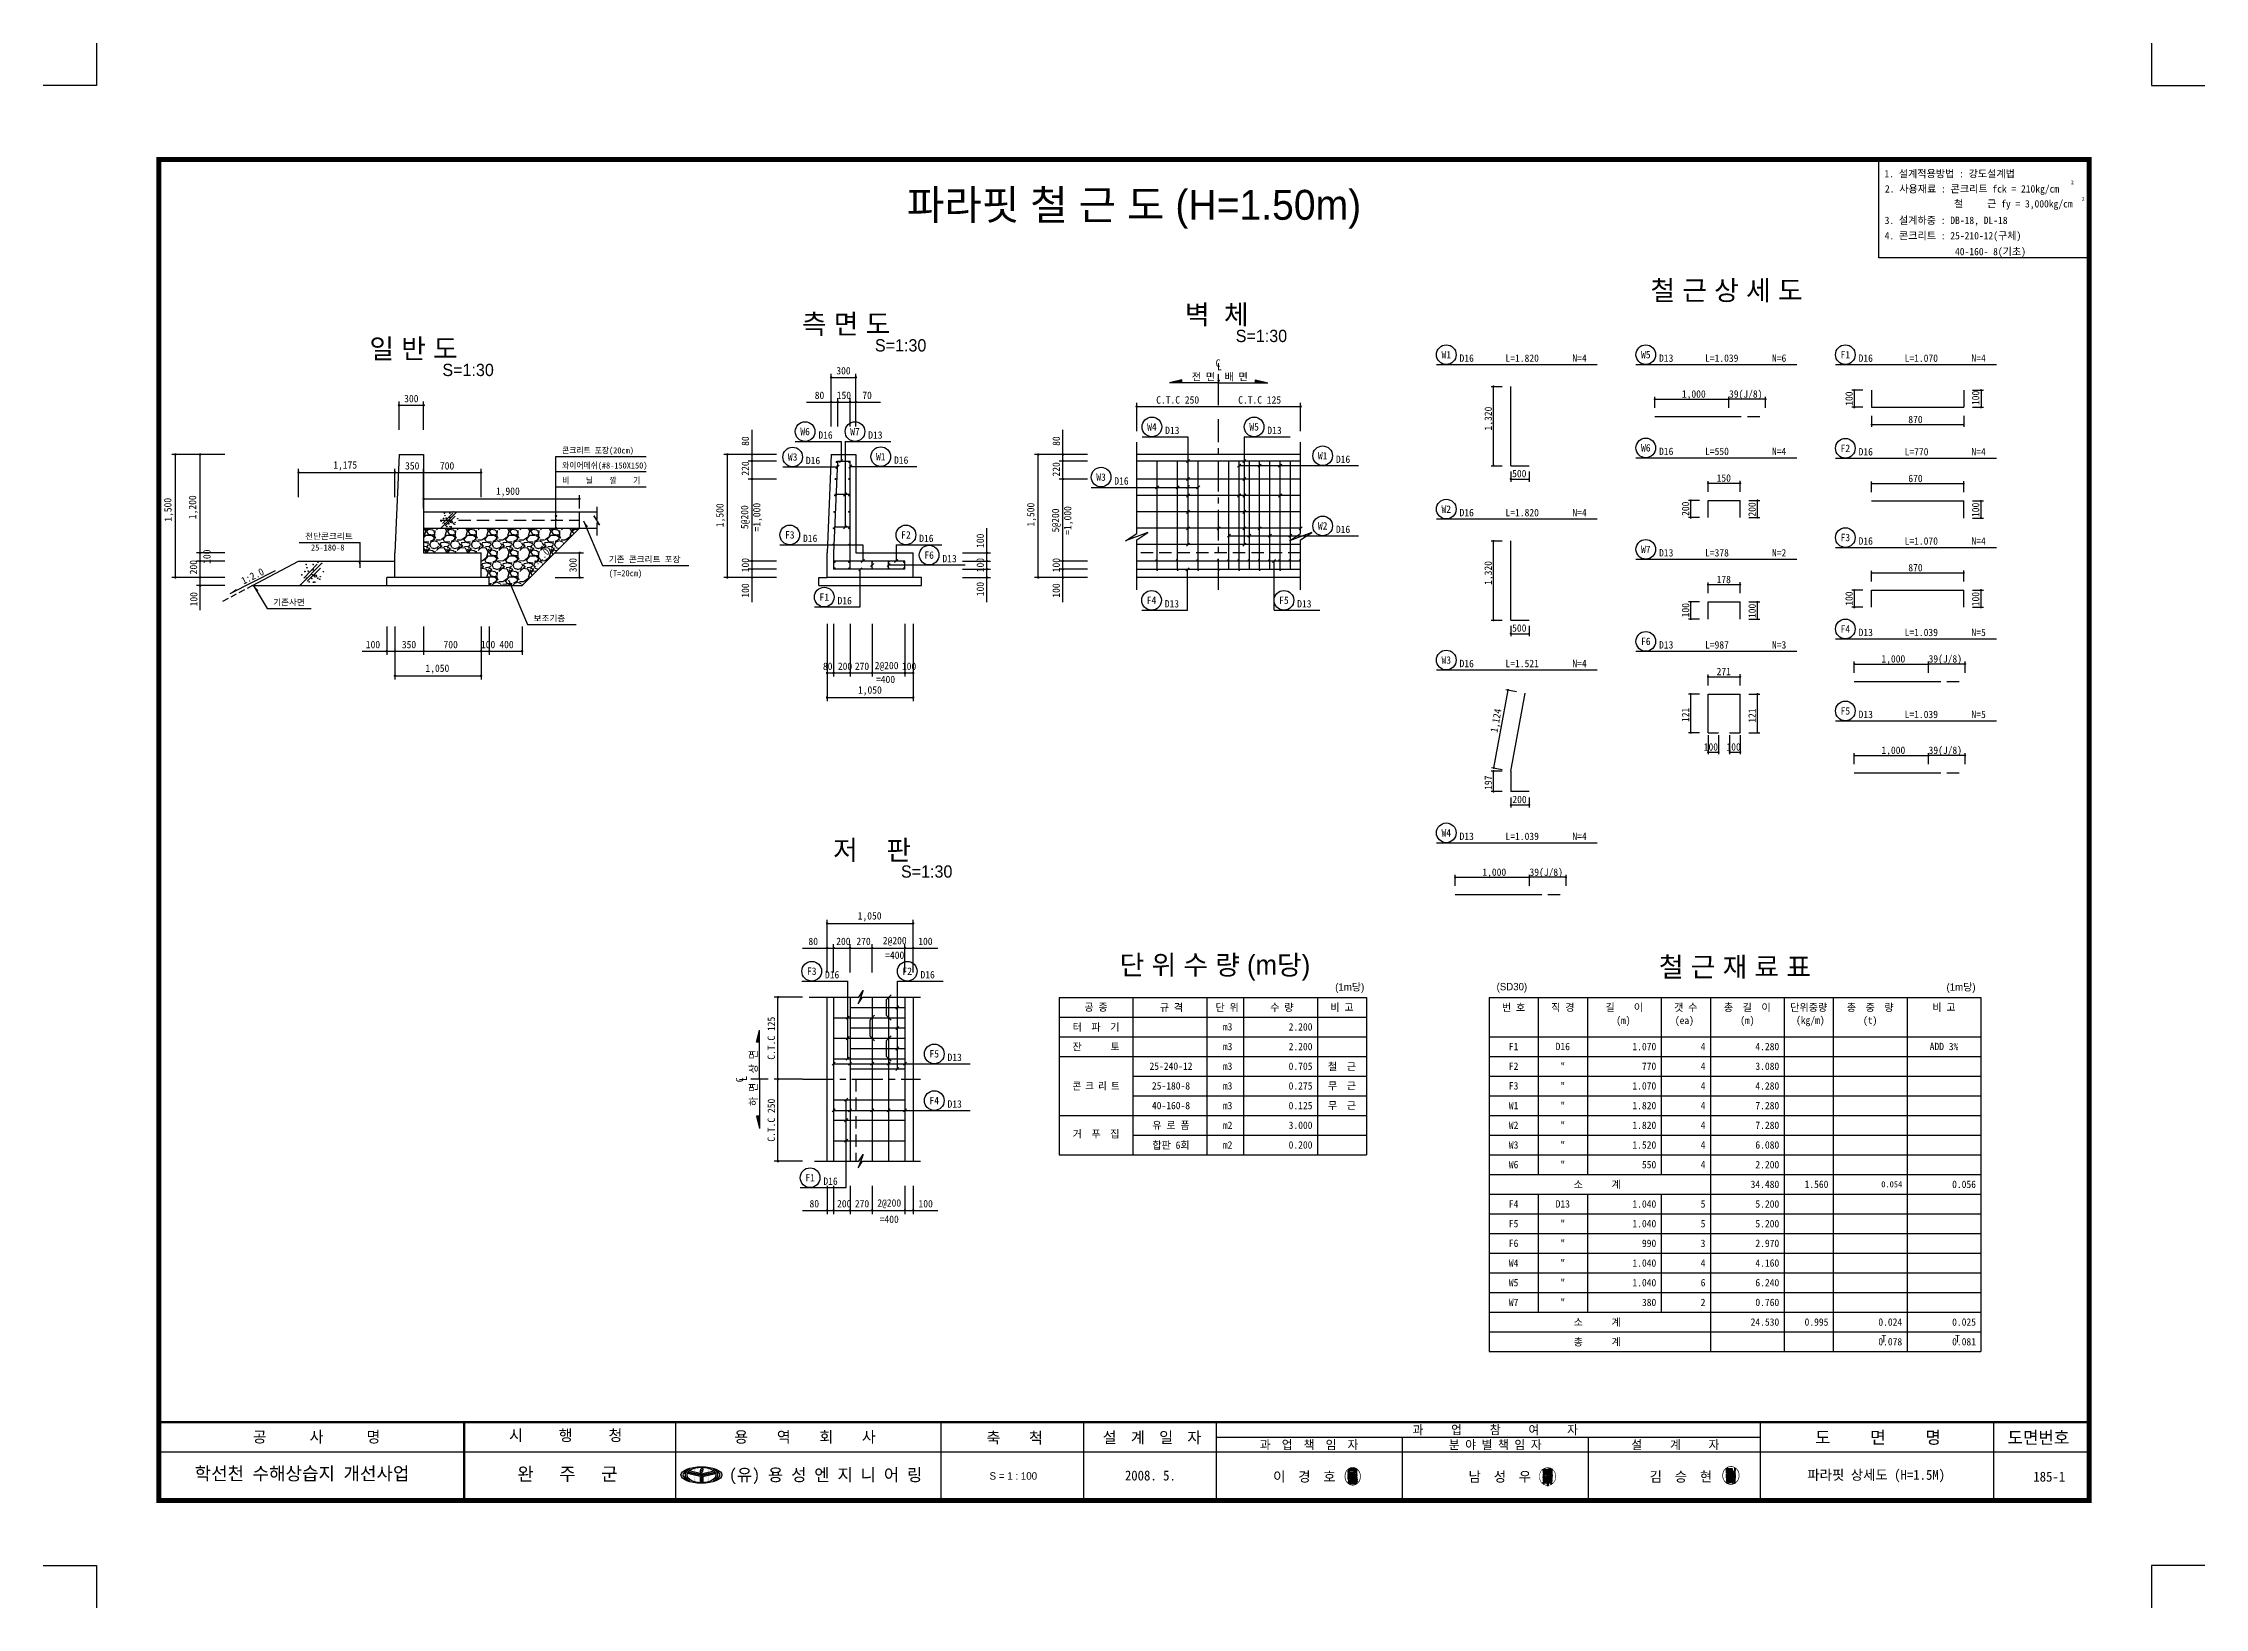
# Model space of a CAD drawing. Header units: millimetres. Extents: x 381 to 2337, y -50 to 586.
# Drawn here: x 1459 to 2337, y -50 to 586 of the extents above; entities that cross this region are included whole.
import ezdxf
from ezdxf.enums import TextEntityAlignment as Align

# ---------------------------------------------------------------- set-up
doc = ezdxf.new("R2010")
doc.units = ezdxf.units.MM
doc.header["$LTSCALE"] = 10
for name, pattern in [('CENTER', [2, 1.25, -0.25, 0.25, -0.25]), ('DASHED', [0.75, 0.5, -0.25]), ('HIDDEN', [0.375, 0.25, -0.125])]:
    doc.linetypes.add(name, pattern=pattern)
for name, color, linetype in [('2%구배', 4, 'Continuous'), ('box', 7, 'Continuous'), ('C', 1, 'CENTER'), ('dimension', 1, 'Continuous'), ('REBAR', 6, 'Continuous'), ('t03', 7, 'Continuous'), ('t05', 7, 'Continuous'), ('t08', 7, 'Continuous'), ('T25', 7, 'Continuous'), ('t30', 7, 'Continuous'), ('text box-외곽', 3, 'Continuous'), ('TITLE', 7, 'Continuous'), ('계획제방', 4, 'Continuous'), ('구조물', 7, 'Continuous'), ('도장', 7, 'Continuous'), ('지시선', 1, 'Continuous'), ('철근', 6, 'Continuous'), ('철근지시선', 1, 'Continuous'), ('치수선', 1, 'Continuous')]:
    doc.layers.add(name, color=color, linetype=linetype)
doc.styles.add('hong', font='GulimChe.ttf', dxfattribs={"width": 0.9999})
doc.styles.add('HY헤드라인M', font='H2HDRM.TTF')
doc.styles.add('title', font='H2HDRM.TTF')
doc.styles.add('돋움체', font='DotumChe.ttf')

msp = doc.modelspace()

# ---------------------------------------------------------------- texts
at = {"style": 'title'}
msp.add_text('파라핏 철 근 도 (H=1.50m)', height=12.1538, dxfattribs=at).set_placement((1902.06, 514.37), align=Align.CENTER)
at = {"style": '돋움체'}
for s, p in [('공 종', (1886.62, 194.25)), ('규 격', (1917.29, 194.25)), ('단 위', (1939.92, 194.25)), ('수 량', (1962.18, 194.25)), ('비 고', (1986.62, 194.25)), ('번 호', (2056.4, 194.25)), ('직 경', (2076.4, 194.25)), ('길    이', (2101.4, 194.25)), ('갯 수', (2126.4, 194.25)), ('총  길  이', (2151.4, 194.25)), ('단위중량', (2176.4, 194.25)), ('총  중  량', (2201.4, 194.25)), ('비 고', (2231.4, 194.25)), ('터  파  기', (1886.62, 186.25)), ('m3', (1940.11, 186.25)), ('잔      토', (1886.62, 178.25)), ('m3', (1940.11, 178.25)), ('F1', (2056.4, 178.25)), ('D16', (2076.4, 178.25)), ('ADD 3%', (2231.4, 178.25)), ('25-240-12', (1917.09, 170.25)), ('m3', (1940.11, 170.25)), ('철  근', (1986.62, 170.25)), ('F2', (2056.4, 170.25)), ('"', (2076.4, 170.25)), ('25-180-8', (1917.09, 162.25)), ('m3', (1940.11, 162.25)), ('무  근', (1986.62, 162.25)), ('F3', (2056.4, 162.25)), ('"', (2076.4, 162.25)), ('40-160-8', (1917.09, 154.25)), ('m3', (1940.11, 154.25)), ('무  근', (1986.62, 154.25)), ('W1', (2056.4, 154.25)), ('"', (2076.4, 154.25)), ('거  푸  집', (1886.62, 142.78)), ('유 로 폼', (1917.09, 146.25)), ('m2', (1940.11, 146.25)), ('W2', (2056.4, 146.25)), ('"', (2076.4, 146.25)), ('합판 6회', (1917.09, 138.25)), ('m2', (1940.11, 138.25)), ('W3', (2056.4, 138.25)), ('"', (2076.4, 138.25)), ('W6', (2056.4, 130.25)), ('"', (2076.4, 130.25)), ('소      계', (2090.4, 122.25)), ('F4', (2056.4, 114.25)), ('D13', (2076.4, 114.25)), ('F5', (2056.4, 106.25)), ('"', (2076.4, 106.25)), ('F6', (2056.4, 98.25)), ('"', (2076.4, 98.25)), ('W4', (2056.4, 90.25)), ('"', (2076.4, 90.25)), ('W5', (2056.4, 82.25)), ('"', (2076.4, 82.25)), ('W7', (2056.4, 74.25)), ('"', (2076.4, 74.25)), ('소      계', (2090.4, 66.25)), ('총      계', (2090.4, 58.25)), ('T', (2206.9, 59.5)), ('T', (2236.9, 59.5))]:
    msp.add_text(s, height=3, dxfattribs=at).set_placement(p, align=Align.MIDDLE)
for s, height, p in [('2.200', 3, (1974.62, 186.25)), ('2.200', 3, (1974.62, 178.25)), ('1.070', 3, (2114.4, 178.25)), ('4', 3, (2134.4, 178.25)), ('4.280', 3, (2164.4, 178.25)), ('0.705', 3, (1974.62, 170.25)), ('770', 3, (2114.4, 170.25)), ('4', 3, (2134.4, 170.25)), ('3.080', 3, (2164.4, 170.25)), ('0.275', 3, (1974.62, 162.25)), ('1.070', 3, (2114.4, 162.25)), ('4', 3, (2134.4, 162.25)), ('4.280', 3, (2164.4, 162.25)), ('0.125', 3, (1974.62, 154.25)), ('1.820', 3, (2114.4, 154.25)), ('4', 3, (2134.4, 154.25)), ('7.280', 3, (2164.4, 154.25)), ('3.000', 3, (1974.62, 146.25)), ('1.820', 3, (2114.4, 146.25)), ('4', 3, (2134.4, 146.25)), ('7.280', 3, (2164.4, 146.25)), ('0.200', 3, (1974.62, 138.25)), ('1.520', 3, (2114.4, 138.25)), ('4', 3, (2134.4, 138.25)), ('6.080', 3, (2164.4, 138.25)), ('550', 3, (2114.4, 130.25)), ('4', 3, (2134.4, 130.25)), ('34.480', 3, (2164.4, 122.25)), ('2.200', 3, (2164.4, 130.25)), ('1.560', 3, (2184.4, 122.25)), ('0.054', 2.5, (2214.4, 122.25)), ('0.056', 3, (2244.4, 122.25)), ('1.040', 3, (2114.4, 114.25)), ('5', 3, (2134.4, 114.25)), ('5.200', 3, (2164.4, 114.25)), ('1.040', 3, (2114.4, 106.25)), ('5', 3, (2134.4, 106.25)), ('5.200', 3, (2164.4, 106.25)), ('990', 3, (2114.4, 98.25)), ('3', 3, (2134.4, 98.25)), ('2.970', 3, (2164.4, 98.25)), ('1.040', 3, (2114.4, 90.25)), ('4', 3, (2134.4, 90.25)), ('4.160', 3, (2164.4, 90.25)), ('1.040', 3, (2114.4, 82.25)), ('6', 3, (2134.4, 82.25)), ('6.240', 3, (2164.4, 82.25)), ('380', 3, (2114.4, 74.25)), ('2', 3, (2134.4, 74.25)), ('0.760', 3, (2164.4, 74.25)), ('24.530', 3, (2164.4, 66.25)), ('0.995', 3, (2184.4, 66.25)), ('0.024', 3, (2214.4, 66.25)), ('0.025', 3, (2244.4, 66.25)), ('0.078', 3, (2214.4, 58.25)), ('0.081', 3, (2244.4, 58.25))]:
    msp.add_text(s, height=height, dxfattribs=at).set_placement(p, align=Align.MIDDLE_RIGHT)
at = {"style": '돋움체', "width": 0.9}
msp.add_text('콘 크 리 트', height=3, dxfattribs=at).set_placement((1886.62, 162.3), align=Align.MIDDLE)
at = {"color": 7, "style": 'hong'}
for s, height, width, p in [('공      사      명', 4.5518, 0.99, (1543.72, 17.3)), ('시     행     청', 4.5518, 0.99, (1647.92, 17.91)), ('용    역    회    사', 4.5518, 0.99, (1739.5, 17.26)), ('축    척', 4.552, 0.99, (1842.06, 16.95)), ('도면번호', 5.058, 0.99, (2257.24, 16.73)), ('학선천 수해상습지 개선사업', 5.3408, 0.9999, (1520.1, 1.99)), ('완   주   군', 5.341, 0.9999, (1651.3, 1.83)), ('(유) 용 성 엔 지 니 어 링', 5.007, 0.99, (1737.38, 1.62)), ('2008. 5.', 4.046, 0.99, (1898.35, 1.83)), ('이  경  호', 4.046, 0.99, (1958.6, 1.37)), ('남  성  우', 4.046, 0.99, (2038.09, 1.37)), ('김  승  현', 4.046, 0.99, (2111.71, 1.37)), ('파라핏 상세도 (H=1.5M)', 4.046, 0.99, (2175.8, 2.11)), ('185-1', 4.046, 0.99, (2267.72, 1.37))]:
    msp.add_text(s, height=height, dxfattribs=dict(at, width=width)).set_placement(p)
at = {"color": 7, "style": 'hong', "width": 0.99}
for s, height, p in [('설  계  일  자', 4.552, (1909.36, 19.32)), ('과  업  책  임  자', 3.5403, (1973.24, 16.32)), ('과     업     참     여     자', 3.5403, (2048.91, 22.4)), ('분 야 별 책 임 자', 3.5403, (2048.91, 16.32)), ('설     계     자', 3.5403, (2122.18, 16.32)), ('도     면     명', 5.0575, (2204.55, 19.34))]:
    msp.add_text(s, height=height, dxfattribs=at).set_placement(p, align=Align.MIDDLE_CENTER)
at = {"linetype": 'Continuous', "style": 'title'}
msp.add_text('S = 1 : 100', height=3.0384, dxfattribs=at).set_placement((1852.99, 2.15, 0.5), align=Align.CENTER)
at = {"layer": 't03', "style": '돋움체'}
for s, height, p in [('1. 설계적용방법 : 강도설계법', 3, (2207.19, 531.6)), ('2. 사용재료 : 콘크리트 fck = 210kg/cm', 3, (2207.38, 525.44)), ('2', 1.5, (2283.01, 528.83)), ('       철     근 fy = 3,000kg/cm', 3, (2221.91, 519.37)), ('2', 1.5, (2287.42, 522.1)), ('4. 콘크리트 : 25-210-12(구체)', 3, (2207.28, 506.4)), ('3. 설계하중 : DB-18, DL-18', 3, (2207.28, 512.64)), ('40-160- 8(기초)', 3, (2235.87, 499.94)), ('1,000', 3, (2124.82, 442.05)), ('39(J/8)', 3, (2144, 442.05)), ('870', 3, (2216.89, 431.7)), ('500', 3, (2055.8, 409.69)), ('150', 3, (2138.94, 407.89)), ('670', 3, (2216.89, 407.73)), ('178', 3, (2138.94, 366.64)), ('870', 3, (2216.89, 371.44)), ('500', 3, (2055.8, 346.89)), ('1,000', 3, (2205.95, 334.37)), ('39(J/8)', 3, (2225.13, 334.37)), ('271', 3, (2138.94, 329.22)), ('100', 3, (2133.7, 298.56)), ('100', 3, (2142.94, 298.56)), ('1,000', 3, (2205.95, 297.21)), ('39(J/8)', 3, (2225.13, 297.21)), ('200', 3, (2055.89, 277.2)), ('1,000', 3, (2043.69, 247.65)), ('39(J/8)', 3, (2062.87, 247.65))]:
    msp.add_text(s, height=height, dxfattribs=at).set_placement(p)
for s, p in [('C', (1936.21, 454.62)), ('전 면', (1930.26, 449.04)), ('L', (1936.79, 453.19)), ('배 면', (1943.6, 449.04))]:
    msp.add_text(s, height=3, dxfattribs=at).set_placement(p, align=Align.CENTER)
for s, rotation, p in [('100', 90, (2194.28, 438.74)), ('100', 90, (2245.74, 439.03)), ('1,320', 90, (2047.57, 428.7)), ('200', 90, (2127.79, 393.98)), ('200', 90, (2154.85, 393.69)), ('100', 90, (2245.74, 393.52)), ('1:1.0 ', 44.20362, (1657.82, 372.3)), ('1:2.0 ', 26.26193, (1539.96, 366.02)), ('1,320', 90, (2047.57, 365.93)), ('100', 90, (2194.28, 357.44)), ('100', 90, (2245.74, 357.24)), ('100', 90, (2127.79, 352.73)), ('100', 90, (2154.85, 352.44)), ('1,124', 79.6567, (2049.8, 305.74)), ('121', 90, (2127.79, 310.18)), ('121', 90, (2154.85, 309.89)), ('197', 90, (2047.59, 282.6))]:
    msp.add_text(s, height=3, rotation=rotation, dxfattribs=at).set_placement(p)
at = {"layer": 't03', "color": 7, "style": '돋움체'}
for s, p in [('(m)', (2101.04, 188.65)), ('(ea)', (2125.84, 188.65)), ('(m)', (2151.45, 188.65)), ('(kg/m)', (2177.06, 188.65)), ('(t)', (2201.37, 188.65))]:
    msp.add_text(s, height=3, dxfattribs=at).set_placement(p, align=Align.MIDDLE)
at = {"layer": 't03', "style": '돋움체'}
for s, p in [('상 면', (1748.78, 172.1)), ('C', (1743.2, 164.71)), ('L', (1744.63, 165.29)), ('하 면', (1748.78, 158.76))]:
    msp.add_text(s, height=3, rotation=90, dxfattribs=at).set_placement(p, align=Align.CENTER)
at = {"layer": 't05', "style": 'HY헤드라인M'}
for s, p in [('(1m당)', (1989.77, 202.24)), ('(SD30)', (2055.7, 202.24)), ('(1m당)', (2238.33, 202.24))]:
    msp.add_text(s, height=3, dxfattribs=at).set_placement(p, align=Align.MIDDLE)
at = {"layer": 't08', "style": 'HY헤드라인M'}
for s, p in [('철 근 상 세 도', (2142.97, 485.79)), ('측 면 도', (1784.97, 472.1)), ('벽  체', (1935.7, 475.92)), ('일 반 도', (1609.11, 462.11)), ('저    판', (1795.56, 258.17)), ('단 위 수 량 (m당)', (1934.97, 210.75)), ('철 근 재 료 표', (2146.4, 210.75))]:
    msp.add_text(s, height=8, dxfattribs=at).set_placement(p, align=Align.MIDDLE)
at = {"layer": 'T25', "linetype": 'Continuous', "style": '돋움체'}
for s, p in [('W1', (2029.03, 459.52)), ('W5', (2110.16, 459.52)), ('F1', (2191.29, 459.52)), ('W4', (1909.34, 430.16)), ('W5', (1950.89, 430.16)), ('W6', (1768.32, 428.27)), ('W7', (1788.6, 428.27)), ('W6', (2110.16, 421.63)), ('F2', (2191.29, 421.47)), ('W3', (1763.25, 417.92)), ('W1', (1799.1, 418.06)), ('W1', (1978.76, 418.41)), ('W3', (1888.66, 409.73)), ('W2', (2029.03, 396.72)), ('F3', (1762.09, 386.25)), ('F2', (1809.33, 386.25)), ('W2', (1978.76, 389.93)), ('F6', (1818.76, 378.02)), ('W7', (2110.16, 380.38)), ('F3', (2191.29, 385.18)), ('F1', (1776.11, 360.95)), ('F4', (1909.17, 359.66)), ('F5', (1963.02, 359.66)), ('F6', (2110.16, 342.96)), ('F4', (2191.29, 348.02)), ('W3', (2029.03, 335.37)), ('F5', (2191.29, 314.68)), ('W4', (2029.03, 265.13)), ('F3', (1771.01, 208.86)), ('F2', (1809.83, 208.86)), ('F5', (1820.84, 175.28)), ('F4', (1820.84, 156.3)), ('F1', (1770.37, 124.92))]:
    msp.add_text(s, height=3, dxfattribs=at).set_placement(p, align=Align.MIDDLE)
at = {"layer": 'T25', "style": '돋움체'}
for s, p in [('D16', (2034.42, 456.62)), ('L=1.820', (2053.11, 456.62)), ('N=4', (2080.32, 456.62)), ('D13', (2115.55, 456.62)), ('L=1.039', (2134.24, 456.62)), ('N=6', (2161.45, 456.62)), ('D16', (2196.67, 456.62)), ('L=1.070', (2215.37, 456.62)), ('N=4', (2242.58, 456.62)), ('D16', (1773.71, 425.36)), ('D13', (1793.99, 425.36)), ('D13', (1914.73, 427.26)), ('D13', (1956.27, 427.26)), ('D16', (1768.64, 415.02)), ('D16', (1804.49, 415.16)), ('D16', (1984.15, 415.51)), ('D16', (2115.55, 418.73)), ('L=550', (2134.24, 418.73)), ('N=4', (2161.45, 418.73)), ('D16', (2196.67, 418.56)), ('L=770', (2215.37, 418.56)), ('N=4', (2242.58, 418.56)), ('D16', (1894.05, 406.69)), ('D16', (2034.42, 393.82)), ('L=1.820', (2053.11, 393.82)), ('N=4', (2080.32, 393.82)), ('D16', (1984.15, 387.02)), ('D16', (1767.48, 383.35)), ('D16', (1814.72, 383.35)), ('D13', (1824.15, 375.12)), ('D13', (2115.55, 377.48)), ('L=378', (2134.24, 377.48)), ('N=2', (2161.45, 377.48)), ('D16', (2196.67, 382.28)), ('L=1.070', (2215.37, 382.28)), ('N=4', (2242.58, 382.28)), ('D16', (1781.5, 358.04)), ('D13', (1914.56, 356.75)), ('D13', (1968.41, 356.75)), ('D13', (2115.55, 340.06)), ('L=987', (2134.24, 340.06)), ('N=3', (2161.45, 340.06)), ('D13', (2196.67, 345.12)), ('L=1.039', (2215.37, 345.12)), ('N=5', (2242.58, 345.12)), ('D16', (2034.42, 332.47)), ('L=1.521', (2053.11, 332.47)), ('N=4', (2080.32, 332.47)), ('D13', (2196.67, 311.78)), ('L=1.039', (2215.37, 311.78)), ('N=5', (2242.58, 311.78)), ('D13', (2034.42, 262.22)), ('L=1.039', (2053.11, 262.22)), ('N=4', (2080.32, 262.22)), ('D16', (1776.4, 205.95)), ('D16', (1815.22, 205.95)), ('D13', (1826.23, 172.38)), ('D13', (1826.23, 153.4)), ('D16', (1775.76, 122.02))]:
    msp.add_text(s, height=3, dxfattribs=at).set_placement(p)
at = {"layer": 't30', "style": '돋움체'}
for s, p in [('300', (1783.93, 452.98)), ('300', (1608.21, 441.66)), ('80', (1774.17, 442.98)), ('150', (1784.09, 442.98)), ('70', (1793.52, 442.98)), ('C.T.C 250', (1919.8, 441.13)), ('C.T.C 125', (1953.14, 441.13)), ('1,175', (1581.32, 414.31)), ('350', (1608.57, 414.31)), ('700', (1622.74, 414.31)), ('1,900', (1647.45, 403.66)), ('100', (1592.61, 341.66)), ('350', (1607.26, 341.66)), ('700', (1624.2, 341.66)), ('100', (1639.42, 341.66)), ('400', (1646.9, 341.66)), ('80', (1777.51, 332.83)), ('200', (1784.56, 332.83)), ('270', (1791.46, 332.83)), ('2@200', (1801.44, 332.83)), ('100', (1810.59, 332.83)), ('1,050', (1618.8, 331.66)), ('=400', (1801.03, 327.49)), ('1,050', (1794.66, 322.83)), ('1,050', (1794.55, 231)), ('80', (1771.62, 221)), ('200', (1783.87, 221)), ('270', (1792.08, 221)), ('2@200', (1804.76, 221)), ('100', (1817.23, 221)), ('=400', (1804.76, 215.37)), ('80', (1772.06, 114.33)), ('200', (1784.23, 114.33)), ('270', (1791.46, 114.33)), ('2@200', (1802.52, 114.33)), ('100', (1817.34, 114.33)), ('=400', (1802.52, 108))]:
    msp.add_text(s, height=3, dxfattribs=at).set_placement(p, align=Align.MIDDLE)
for s, rotation, p in [('80', 90, (1744.03, 424.39)), ('80', 90, (1870.44, 424.39)), ('220', 90, (1744.03, 413.25)), ('220', 90, (1870.44, 412.9)), ('1,500', 91.28919, (1509.61, 396.46)), ('1,200', 90, (1519.61, 397.5)), ('1,500', 90, (1734.03, 394.24)), ('5@200', 90, (1744.03, 393.46)), ('=1,000', 90, (1749.03, 393.46)), ('1,500', 90, (1860.44, 394.48)), ('5@200', 90, (1870.44, 392.13)), ('=1,000', 90, (1875.44, 392.13)), ('100', 90, (1525.1, 377.39)), ('100', 90, (1839.56, 383.87)), ('200', 90, (1519.61, 373.14)), ('300', 90, (1673.95, 373.96)), ('100', 90, (1744.03, 373.96)), ('100', 90, (1839.56, 373.96)), ('100', 90, (1870.44, 373.96)), ('100', 90, (1519.76, 360.09)), ('100', 90, (1744.03, 363.64)), ('100', 90, (1839.56, 364.23)), ('100', 90, (1870.44, 363.64)), ('C.T.C 125', 90, (1754.56, 181.63)), ('C.T.C 250', 90, (1754.56, 148.3))]:
    msp.add_text(s, height=3, rotation=rotation, dxfattribs=at).set_placement(p, align=Align.MIDDLE)
at = {"layer": 'TITLE', "style": 'title'}
for p in [(1796.7, 460.82), (1943.4, 464.65), (1620.84, 450.83), (1807.29, 246.9)]:
    msp.add_text('S=1:30', height=5, dxfattribs=at).set_placement(p)
at = {"layer": '구조물', "color": 7, "style": '돋움체', "width": 0.9}
for s, p in [('콘크리트 포장(20cm)', (1669.52, 419.36)), ('와이어메쉬(#8-150X150)', (1669.52, 413.24)), ('비    닐    깔    기', (1669.52, 407.11))]:
    msp.add_text(s, height=2.5, dxfattribs=at).set_placement(p)
at = {"layer": '구조물', "color": 7, "style": '돋움체'}
for s, p in [('천단콘크리트', (1565.04, 384.46)), ('25-180-8', (1567.42, 379.89)), ('기존 콘크리트 포장', (1688.48, 375.07)), ('(T=20cm)', (1688.48, 369.42)), ('기존사면', (1552.04, 357.6)), ('보조기층', (1657.91, 351.07))]:
    msp.add_text(s, height=2.5, dxfattribs=at).set_placement(p)

# ---------------------------------------------------------------- blocks, each defined once
blk = doc.blocks.new('dm')
at = {"layer": 'dimension'}
blk.add_line((-10, 0), (1.5, 0), dxfattribs=at)
at = {"layer": 'dimension', "const_width": 0.5}
blk.add_lwpolyline([(0, -0.25, 1), (0, 0.25, 1)], format="xyb", close=True, dxfattribs=at)
blk = doc.blocks.new('dmblk')
at = {"layer": 'dimension', "const_width": 0.5}
blk.add_lwpolyline([(-0.25, 0, 1), (0.25, 0, 1)], format="xyb", close=True, dxfattribs=at)
blk = doc.blocks.new('arw1')
at = {"color": 1}
blk.add_solid([(0, 0), (2.9, 0.78), (2.9, 0)], dxfattribs=at)
blk = doc.blocks.new('conc')
at = {"color": 1}
for p, q in [((3.17, 3.28), (-3.32, -3.27)), ((1.74, 2.97), (-2.43, -1.34)), ((2.72, 1.72), (-1.33, -2.3))]:
    blk.add_line(p, q, dxfattribs=at)
for centre, radius in [((-2.05, 0.64), 0.0737), ((-1.45, 1.86), 0.0737), ((1.98, 3.56), 0.0737), ((3.14, 3.22), 0.0737), ((3.65, 0.67), 0.0737), ((-3.35, -3.33), 0.0737), ((0.22, -0.24), 0.0737), ((0.59, -2.59), 0.0737), ((1.19, -0.69), 0.368), ((2.52, -1.66), 0.0737), ((2.69, -0.89), 0.0737)]:
    blk.add_circle(centre, radius, dxfattribs=at)
for p in [(-2.04, 0.76), (-1.7, 2.85), (-1.02, 0.84), (0.45, 2.91), (0.48, 1.18), (-2.98, -0.32), (-1.56, -1.31), (-0.77, -2.47), (0.08, -1.45), (1.05, -2.59), (1.95, -1.31)]:
    blk.add_point(p, dxfattribs=at)
blk = doc.blocks.new('용성로고')
h = blk.add_hatch(color=256)
edge = h.paths.add_edge_path()
edge.add_ellipse((354.8, 493.9), major_axis=(50, 0), ratio=0.4, start_angle=0, end_angle=360)
edge = h.paths.add_edge_path(flags=16)
edge.add_ellipse((354.8, 493.9), major_axis=(35, 0), ratio=0.541805, start_angle=0, end_angle=360)
edge = h.paths.add_edge_path(flags=16)
edge.add_ellipse((354.8, 493.9), major_axis=(-45, 0), ratio=0.4, start_angle=490.2229, end_angle=589.7771, ccw=False)
edge.add_ellipse((354.8, 493.9), major_axis=(40, 0), ratio=0.5, start_angle=316.5924, end_angle=403.4076)
h.paths.add_polyline_path([(360, 507.1), (352.5, 504.6, -1)], flags=0)
h.paths.add_polyline_path([(350.6, 503.1), (358.2, 505.6, -1)], flags=0)
edge = h.paths.add_edge_path(flags=16)
edge.add_ellipse((354.8, 493.9), major_axis=(40, 0), ratio=0.5, start_angle=136.5924, end_angle=223.4076)
edge.add_ellipse((354.8, 493.9), major_axis=(-45, 0), ratio=0.4, start_angle=310.2229, end_angle=409.7771, ccw=False)
h = blk.add_hatch(color=256)
h.paths.add_polyline_path([(360, 507.1, 1), (352.5, 504.6)])
h.paths.add_polyline_path([(350.6, 503.1, 1), (358.2, 505.6)])
edge = h.paths.add_edge_path()
edge.add_line((354.8, 496.9), (324.8, 503.6))
edge.add_ellipse((354.8, 493.9), major_axis=(35, 0), ratio=0.541805, start_angle=149.0756, end_angle=157.6989)
edge.add_line((322.4, 501.1), (354.8, 493.9))
edge.add_line((354.8, 493.9), (387.2, 501.1))
edge.add_ellipse((354.8, 493.9), major_axis=(35, 0), ratio=0.541805, start_angle=22.3011, end_angle=30.9244)
edge.add_line((384.8, 503.6), (354.8, 496.9))
edge = h.paths.add_edge_path()
edge.add_ellipse((354.8, 493.9), major_axis=(35, 0), ratio=0.541805, start_angle=10.7689, end_angle=19.4363)
edge.add_line((387.8, 500.2), (355.3, 493))
edge.add_line((355.3, 493), (355.3, 474.9))
edge.add_ellipse((354.8, 493.9), major_axis=(35, 0), ratio=0.541805, start_angle=270.8185, end_angle=275.7392)
edge.add_line((358.3, 475), (358.3, 490.5))
edge.add_line((358.3, 490.5), (389.2, 497.4))
edge = h.paths.add_edge_path()
edge.add_ellipse((354.8, 493.9), major_axis=(35, 0), ratio=0.541805, start_angle=160.5637, end_angle=169.2311)
edge.add_line((320.4, 497.4), (351.3, 490.5))
edge.add_line((351.3, 490.5), (351.3, 475))
edge.add_ellipse((354.8, 493.9), major_axis=(35, 0), ratio=0.541805, start_angle=264.2608, end_angle=269.1815)
edge.add_line((354.3, 474.9), (354.3, 493))
edge.add_line((354.3, 493), (321.8, 500.2))
for p, q in [((351.3, 490.5), (320.4, 497.4)), ((354.3, 493), (321.8, 500.2)), ((354.8, 493.9), (322.4, 501.1)), ((354.8, 496.9), (324.8, 503.6)), ((350.6, 503.1), (358.2, 505.6)), ((351.3, 490.5), (351.3, 475)), ((352.5, 504.6), (360, 507.1)), ((354.3, 493), (354.3, 474.9)), ((354.8, 496.9), (384.8, 503.6)), ((354.8, 493.9), (387.2, 501.1)), ((355.3, 493), (387.8, 500.2)), ((355.3, 493), (355.3, 474.9)), ((358.3, 490.5), (389.2, 497.4)), ((358.3, 490.5), (358.3, 475))]:
    blk.add_line(p, q)
for centre, start, end in [((354.4, 504.3), 198.4349, 18.4349), ((356.3, 505.8), 18.4349, 198.4349)]:
    blk.add_arc(centre, 4, start, end)
for major_axis, ratio in [((50, 0), 0.4), ((35, 0), 0.541805)]:
    blk.add_ellipse((354.8, 493.9), major_axis=major_axis, ratio=ratio)
for major_axis, ratio, start_param, end_param in [((-45, 0), 0.4, 5.414411, 7.15196), ((40, 0), 0.5, 2.383987, 3.899199), ((40, 0), 0.5, 5.525579, 7.040791), ((-45, 0), 0.4, 8.556004, 10.293552)]:
    blk.add_ellipse((354.8, 493.9), major_axis=major_axis, ratio=ratio, start_param=start_param, end_param=end_param)
blk = doc.blocks.new('3')
for points in [[(0.37, -0.8), (0.35, -0.79), (0.32, -0.79), (0.29, -0.78), (0.25, -0.78), (0.22, -0.78), (0.18, -0.77), (0.14, -0.77), (0.1, -0.77), (0.06, -0.77), (0.01, -0.76), (-0.03, -0.76), (-0.08, -0.76), (-0.13, -0.76), (-0.17, -0.76), (-0.22, -0.76), (-0.27, -0.76), (-0.32, -0.76), (-0.37, -0.76), (-0.42, -0.76), (-0.47, -0.76), (-0.52, -0.76), (-0.57, -0.76), (-0.61, -0.76), (-0.66, -0.77), (-0.71, -0.77), (-0.75, -0.77), (-0.8, -0.77), (-0.85, -0.77), (-0.9, -0.77), (-0.95, -0.77), (-1, -0.77), (-1.06, -0.77), (-1.11, -0.77), (-1.16, -0.77), (-1.22, -0.77), (-1.27, -0.77), (-1.32, -0.77), (-1.36, -0.76), (-1.4, -0.76), (-1.43, -0.75), (-1.46, -0.75), (-1.48, -0.74), (-1.49, -0.73), (-1.51, -0.72), (-1.52, -0.71), (-1.52, -0.69), (-1.53, -0.68), (-1.53, -0.66), (-1.53, -0.64), (-1.54, -0.62), (-1.54, -0.59), (-1.54, -0.56), (-1.54, -0.53), (-1.54, -0.49), (-1.54, -0.44), (-1.84, -0.51), (-2.03, -0.64), (-2.2, -0.92), (-2.09, -0.92), (-1.99, -0.92), (-1.91, -0.92), (-1.83, -0.92), (-1.76, -0.92), (-1.69, -0.92), (-1.63, -0.92), (-1.57, -0.92), (-1.52, -0.92), (-1.45, -0.92), (-1.39, -0.92), (-1.33, -0.92), (-1.26, -0.92), (-1.18, -0.92), (-1.11, -0.92), (-1.02, -0.92), (-0.93, -0.92), (-0.84, -0.93), (-0.74, -0.93), (-0.64, -0.93), (-0.55, -0.93), (-0.45, -0.93), (-0.37, -0.93), (-0.29, -0.93), (-0.22, -0.93), (-0.15, -0.93), (-0.1, -0.92), (-0.05, -0.92), (-0.01, -0.92), (0.03, -0.93), (0.06, -0.93), (0.09, -0.93), (0.11, -0.94), (0.14, -0.94), (0.16, -0.95), (0.18, -0.96), (0.2, -0.97), (0.21, -0.98), (0.22, -0.99), (0.24, -1), (0.25, -1.01), (0.26, -1.02), (0.27, -1.03), (0.28, -1.05), (0.28, -1.06), (0.29, -1.07), (0.3, -1.08), (0.3, -1.1), (0.31, -1.11), (0.31, -1.12), (0.32, -1.14), (0.32, -1.15), (0.32, -1.16), (0.32, -1.18), (0.32, -1.19), (0.32, -1.21), (0.32, -1.23), (0.32, -1.25), (0.32, -1.26), (0.32, -1.28), (0.32, -1.3), (0.31, -1.31), (0.31, -1.33), (0.3, -1.34), (0.29, -1.35), (0.28, -1.36), (0.27, -1.37), (0.26, -1.37), (0.25, -1.38), (0.24, -1.38), (0.22, -1.39), (0.2, -1.39), (0.19, -1.39), (0.17, -1.39), (0.15, -1.39), (0.13, -1.39), (0.11, -1.39), (0.09, -1.39), (0.07, -1.39), (0.05, -1.39), (0.02, -1.39), (0, -1.39), (-0.02, -1.39), (-0.05, -1.39), (-0.07, -1.39), (-0.09, -1.39), (-0.11, -1.39), (-0.13, -1.39), (-0.16, -1.38), (-0.18, -1.38), (-0.2, -1.38), (-0.22, -1.38), (-0.23, -1.38), (-0.25, -1.37), (-0.27, -1.37), (-0.29, -1.36), (-0.31, -1.36), (-0.33, -1.35), (-0.35, -1.34), (-0.37, -1.33), (-0.39, -1.32), (-0.41, -1.31), (-0.43, -1.3), (-0.45, -1.29), (-0.47, -1.27), (-0.49, -1.26), (-0.51, -1.25), (-0.52, -1.23), (-0.54, -1.22), (-0.56, -1.21), (-0.58, -1.2), (-0.59, -1.19), (-0.61, -1.19), (-0.63, -1.18), (-0.65, -1.17), (-0.67, -1.17), (-0.69, -1.17), (-0.71, -1.17), (-0.73, -1.17), (-0.75, -1.16), (-0.78, -1.16), (-0.8, -1.16), (-0.83, -1.16), (-0.86, -1.16), (-0.89, -1.16), (-0.92, -1.16), (-0.96, -1.16), (-1, -1.16), (-1.04, -1.17), (-1.08, -1.17), (-1.13, -1.17), (-1.18, -1.17), (-1.22, -1.17), (-1.27, -1.17), (-1.31, -1.17), (-1.35, -1.17), (-1.39, -1.18), (-1.43, -1.18), (-1.46, -1.18), (-1.49, -1.18), (-1.52, -1.18), (-1.54, -1.18), (-1.57, -1.19), (-1.59, -1.19), (-1.61, -1.19), (-1.63, -1.2), (-1.64, -1.2), (-1.66, -1.21), (-1.67, -1.22), (-1.68, -1.22), (-1.69, -1.23), (-1.7, -1.24), (-1.71, -1.25), (-1.72, -1.26), (-1.72, -1.28), (-1.73, -1.29), (-1.73, -1.3), (-1.74, -1.32), (-1.74, -1.33), (-1.75, -1.35), (-1.75, -1.36), (-1.75, -1.38), (-1.75, -1.39), (-1.75, -1.41), (-1.75, -1.43), (-1.75, -1.45), (-1.75, -1.46), (-1.75, -1.48), (-1.75, -1.51), (-1.75, -1.53), (-1.76, -1.56), (-1.76, -1.58), (-1.76, -1.62), (-1.76, -1.65), (-1.76, -1.69), (-1.76, -1.73), (-1.76, -1.77), (-1.76, -1.81), (-1.76, -1.86), (-1.76, -1.91), (-1.76, -1.97), (-1.76, -2.02), (-1.76, -2.08), (-1.76, -2.14), (-1.76, -2.19), (-1.76, -2.25), (-1.76, -2.31), (-1.75, -2.36), (-1.75, -2.41), (-1.75, -2.46), (-1.74, -2.5), (-1.73, -2.53), (-1.73, -2.56), (-1.72, -2.59), (-1.7, -2.6), (-1.69, -2.62), (-1.68, -2.63), (-1.66, -2.64), (-1.65, -2.64), (-1.63, -2.64), (-1.62, -2.64), (-1.6, -2.64), (-1.59, -2.64), (-1.57, -2.63), (-1.56, -2.63), (-1.54, -2.62), (-1.53, -2.61), (-1.52, -2.6), (-1.51, -2.59), (-1.5, -2.58), (-1.49, -2.56), (-1.48, -2.55), (-1.47, -2.53), (-1.47, -2.52), (-1.46, -2.5), (-1.46, -2.49), (-1.45, -2.47), (-1.45, -2.46), (-1.45, -2.44), (-1.44, -2.43), (-1.44, -2.41), (-1.44, -2.39), (-1.44, -2.37), (-1.44, -2.35), (-1.44, -2.32), (-1.44, -2.29), (-1.44, -2.26), (-1.44, -2.23), (-1.44, -2.2), (-1.44, -2.16), (-1.44, -2.13), (-1.44, -2.09), (-1.43, -2.05), (-1.43, -2.01), (-1.43, -1.98), (-1.43, -1.94), (-1.43, -1.9), (-1.43, -1.86), (-1.43, -1.82), (-1.42, -1.78), (-1.42, -1.74), (-1.42, -1.71), (-1.42, -1.67), (-1.42, -1.63), (-1.42, -1.6), (-1.41, -1.57), (-1.41, -1.54), (-1.41, -1.52), (-1.41, -1.5), (-1.4, -1.48), (-1.4, -1.46), (-1.4, -1.45), (-1.39, -1.43), (-1.39, -1.42), (-1.38, -1.41), (-1.38, -1.41), (-1.38, -1.4), (-1.37, -1.39), (-1.36, -1.38), (-1.36, -1.38), (-1.35, -1.37), (-1.34, -1.36), (-1.33, -1.36), (-1.31, -1.36), (-1.3, -1.35), (-1.28, -1.35), (-1.26, -1.35), (-1.24, -1.35), (-1.22, -1.35), (-1.19, -1.35), (-1.17, -1.35), (-1.15, -1.35), (-1.12, -1.35), (-1.1, -1.35), (-1.08, -1.35), (-1.06, -1.35), (-1.03, -1.35), (-1.01, -1.35), (-0.99, -1.35), (-0.97, -1.35), (-0.95, -1.35), (-0.93, -1.35), (-0.91, -1.35), (-0.89, -1.35), (-0.87, -1.36), (-0.85, -1.36), (-0.84, -1.36), (-0.82, -1.37), (-0.81, -1.37), (-0.79, -1.38), (-0.78, -1.38), (-0.77, -1.39), (-0.76, -1.39), (-0.75, -1.4), (-0.74, -1.41), (-0.73, -1.41), (-0.72, -1.42), (-0.71, -1.43), (-0.71, -1.43), (-0.7, -1.44), (-0.69, -1.45), (-0.68, -1.45), (-0.67, -1.46), (-0.65, -1.47), (-0.64, -1.48), (-0.63, -1.49), (-0.61, -1.5), (-0.6, -1.51), (-0.58, -1.52), (-0.56, -1.53), (-0.55, -1.54), (-0.53, -1.55), (-0.51, -1.56), (-0.5, -1.57), (-0.48, -1.58), (-0.46, -1.59), (-0.45, -1.6), (-0.43, -1.61), (-0.41, -1.62), (-0.39, -1.62), (-0.36, -1.62), (-0.34, -1.63), (-0.31, -1.63), (-0.29, -1.63), (-0.26, -1.63), (-0.23, -1.63), (-0.19, -1.63), (-0.16, -1.63), (-0.12, -1.63), (-0.08, -1.63), (-0.04, -1.63), (0.01, -1.63), (0.05, -1.62), (0.09, -1.62), (0.13, -1.62), (0.16, -1.62), (0.2, -1.62), (0.23, -1.62), (0.26, -1.62), (0.29, -1.61), (0.31, -1.61), (0.34, -1.6), (0.36, -1.6), (0.38, -1.59), (0.4, -1.58), (0.42, -1.57), (0.44, -1.56), (0.45, -1.54), (0.47, -1.53), (0.48, -1.51), (0.5, -1.5), (0.51, -1.48), (0.52, -1.46), (0.53, -1.45), (0.54, -1.43), (0.55, -1.42), (0.55, -1.4), (0.56, -1.38), (0.56, -1.36), (0.57, -1.34), (0.57, -1.31), (0.57, -1.29), (0.57, -1.26), (0.57, -1.23), (0.57, -1.2), (0.57, -1.17), (0.57, -1.14), (0.57, -1.11), (0.56, -1.09), (0.56, -1.06), (0.56, -1.03), (0.55, -1.01), (0.54, -0.99), (0.54, -0.97), (0.53, -0.95), (0.52, -0.93), (0.51, -0.91), (0.5, -0.89), (0.48, -0.87), (0.47, -0.85), (0.45, -0.84), (0.44, -0.83), (0.42, -0.82), (0.4, -0.81)], [(-0.83, -5.31), (-0.77, -5.31), (-0.71, -5.31), (-0.65, -5.31), (-0.59, -5.31), (-0.53, -5.31), (-0.48, -5.32), (-0.42, -5.32), (-0.37, -5.32), (-0.32, -5.32), (-0.27, -5.32), (-0.22, -5.32), (-0.16, -5.32), (-0.11, -5.32), (-0.06, -5.32), (-0.02, -5.32), (0.02, -5.31), (0.06, -5.31), (0.1, -5.31), (0.13, -5.3), (0.15, -5.3), (0.17, -5.3), (0.19, -5.29), (0.21, -5.29), (0.22, -5.28), (0.23, -5.28), (0.24, -5.27), (0.25, -5.26), (0.26, -5.25), (0.27, -5.24), (0.28, -5.24), (0.29, -5.22), (0.3, -5.21), (0.3, -5.2), (0.31, -5.19), (0.31, -5.17), (0.31, -5.16), (0.31, -5.14), (0.31, -5.12), (0.31, -5.11), (0.31, -5.09), (0.31, -5.07), (0.3, -5.06), (0.3, -5.04), (0.3, -5.03), (0.29, -5.02), (0.29, -5.01), (0.28, -5), (0.27, -4.99), (0.26, -4.98), (0.25, -4.97), (0.25, -4.96), (0.23, -4.96), (0.22, -4.95), (0.21, -4.94), (0.2, -4.94), (0.19, -4.94), (0.17, -4.94), (0.16, -4.93), (0.15, -4.93), (0.13, -4.93), (0.12, -4.94), (0.11, -4.94), (0.09, -4.95), (0.08, -4.95), (0.07, -4.96), (0.05, -4.97), (0.04, -4.98), (0.03, -4.99), (0.02, -5), (0, -5.02), (-0.01, -5.03), (-0.02, -5.05), (-0.03, -5.06), (-0.04, -5.08), (-0.05, -5.09), (-0.06, -5.11), (-0.08, -5.13), (-0.1, -5.14), (-0.13, -5.15), (-0.14, -5.15), (-0.17, -5.16), (-0.19, -5.16), (-0.22, -5.16), (-0.24, -5.16), (-0.27, -5.16), (-0.3, -5.16), (-0.33, -5.16), (-0.36, -5.16), (-0.38, -5.16), (-0.41, -5.16), (-0.43, -5.16), (-0.45, -5.16), (-0.48, -5.16), (-0.5, -5.16), (-0.52, -5.16), (-0.53, -5.16), (-0.56, -5.16), (-0.59, -5.15), (-0.61, -5.14), (-0.63, -5.13), (-0.65, -5.11), (-0.67, -5.09), (-0.69, -5.07), (-0.7, -5.05), (-0.71, -5.04), (-0.71, -5.03), (-0.72, -5.02), (-0.72, -5.01), (-0.73, -5), (-0.74, -5), (-0.74, -4.99), (-0.75, -4.99), (-0.76, -4.98), (-0.76, -4.98), (-0.77, -4.98), (-0.78, -4.98), (-0.79, -4.98), (-0.8, -4.98), (-0.81, -4.98), (-0.82, -4.98), (-0.83, -4.98), (-0.84, -4.98), (-0.85, -4.98), (-0.86, -4.98), (-0.87, -4.99), (-0.88, -4.99), (-0.89, -4.99), (-0.9, -5), (-0.91, -5), (-0.93, -5.01), (-0.94, -5.01), (-0.95, -5.02), (-0.96, -5.03), (-0.97, -5.03), (-0.98, -5.04), (-0.99, -5.05), (-1, -5.06), (-1.01, -5.07), (-1.01, -5.08), (-1.01, -5.09), (-1.02, -5.11), (-1.03, -5.13), (-1.05, -5.14), (-1.07, -5.15), (-1.09, -5.15), (-1.13, -5.16), (-1.17, -5.16), (-1.23, -5.16), (-1.3, -5.16), (-1.36, -5.16), (-1.41, -5.15), (-1.45, -5.14), (-1.47, -5.13), (-1.49, -5.12), (-1.5, -5.1), (-1.5, -5.09), (-1.51, -5.08), (-1.51, -5.07), (-1.52, -5.06), (-1.52, -5.05), (-1.53, -5.03), (-1.53, -5.02), (-1.54, -5.01), (-1.55, -5), (-1.56, -4.99), (-1.57, -4.98), (-1.58, -4.97), (-1.59, -4.97), (-1.6, -4.96), (-1.61, -4.95), (-1.63, -4.95), (-1.64, -4.95), (-1.65, -4.94), (-1.67, -4.94), (-1.68, -4.94), (-1.69, -4.95), (-1.7, -4.95), (-1.72, -4.95), (-1.73, -4.96), (-1.74, -4.96), (-1.75, -4.97), (-1.76, -4.98), (-1.77, -4.99), (-1.77, -5), (-1.78, -5.01), (-1.78, -5.03), (-1.79, -5.04), (-1.79, -5.05), (-1.79, -5.06), (-1.79, -5.08), (-1.79, -5.09), (-1.79, -5.1), (-1.79, -5.12), (-1.79, -5.13), (-1.79, -5.14), (-1.79, -5.15), (-1.78, -5.17), (-1.78, -5.18), (-1.78, -5.19), (-1.77, -5.2), (-1.77, -5.21), (-1.76, -5.22), (-1.75, -5.23), (-1.74, -5.24), (-1.73, -5.25), (-1.72, -5.26), (-1.7, -5.27), (-1.68, -5.28), (-1.66, -5.29), (-1.64, -5.29), (-1.61, -5.3), (-1.58, -5.3), (-1.55, -5.31), (-1.51, -5.31), (-1.47, -5.31), (-1.43, -5.31), (-1.38, -5.31), (-1.33, -5.31), (-1.27, -5.31), (-1.22, -5.31), (-1.16, -5.31), (-1.09, -5.31), (-1.03, -5.31), (-0.96, -5.31), (-0.9, -5.31)], [(-1.46, -6.87), (-1.41, -6.88), (-1.36, -6.89), (-1.31, -6.89), (-1.28, -6.9), (-1.24, -6.9), (-1.21, -6.89), (-1.19, -6.89), (-1.17, -6.89), (-1.14, -6.89), (-1.12, -6.88), (-1.09, -6.88), (-1.07, -6.87), (-1.04, -6.87), (-1.01, -6.86), (-0.98, -6.86), (-0.95, -6.85), (-0.93, -6.85), (-0.9, -6.84), (-0.88, -6.83), (-0.85, -6.82), (-0.83, -6.81), (-0.81, -6.8), (-0.79, -6.79), (-0.77, -6.78), (-0.75, -6.77), (-0.73, -6.76), (-0.71, -6.74), (-0.69, -6.73), (-0.67, -6.72), (-0.65, -6.7), (-0.62, -6.69), (-0.59, -6.68), (-0.55, -6.67), (-0.51, -6.66), (-0.46, -6.65), (-0.41, -6.65), (-0.35, -6.64), (-0.29, -6.64), (-0.23, -6.64), (-0.17, -6.64), (-0.11, -6.63), (-0.05, -6.63), (0, -6.63), (0.05, -6.64), (0.09, -6.64), (0.13, -6.64), (0.17, -6.64), (0.21, -6.65), (0.25, -6.65), (0.28, -6.66), (0.32, -6.67), (0.35, -6.68), (0.38, -6.69), (0.42, -6.7), (0.45, -6.71), (0.49, -6.72), (0.52, -6.74), (0.55, -6.75), (0.58, -6.76), (0.62, -6.77), (0.65, -6.79), (0.68, -6.8), (0.71, -6.81), (0.74, -6.81), (0.78, -6.82), (0.81, -6.83), (0.84, -6.83), (0.87, -6.83), (0.9, -6.83), (0.93, -6.82), (0.96, -6.82), (0.99, -6.81), (1.01, -6.8), (1.03, -6.8), (1.05, -6.79), (1.06, -6.78), (1.07, -6.77), (1.08, -6.76), (1.08, -6.74), (1.09, -6.73), (1.09, -6.72), (1.09, -6.71), (1.08, -6.7), (1.08, -6.69), (1.08, -6.68), (1.07, -6.67), (1.06, -6.66), (1.05, -6.65), (1.04, -6.64), (1.03, -6.63), (1.02, -6.63), (1, -6.63), (0.99, -6.62), (0.97, -6.62), (0.95, -6.62), (0.93, -6.61), (0.91, -6.61), (0.89, -6.6), (0.87, -6.6), (0.85, -6.59), (0.83, -6.58), (0.81, -6.57), (0.79, -6.56), (0.76, -6.55), (0.74, -6.53), (0.71, -6.52), (0.69, -6.51), (0.66, -6.5), (0.63, -6.49), (0.6, -6.48), (0.56, -6.47), (0.53, -6.46), (0.49, -6.45), (0.46, -6.45), (0.42, -6.44), (0.38, -6.44), (0.34, -6.44), (0.3, -6.44), (0.26, -6.43), (0.22, -6.43), (0.17, -6.43), (0.13, -6.43), (0.08, -6.43), (0.04, -6.43), (-0.01, -6.43), (-0.05, -6.43), (-0.1, -6.43), (-0.15, -6.43), (-0.19, -6.43), (-0.23, -6.43), (-0.28, -6.43), (-0.31, -6.43), (-0.35, -6.44), (-0.39, -6.44), (-0.43, -6.45), (-0.46, -6.45), (-0.49, -6.46), (-0.52, -6.47), (-0.56, -6.47), (-0.59, -6.48), (-0.61, -6.49), (-0.64, -6.5), (-0.67, -6.51), (-0.7, -6.52), (-0.73, -6.54), (-0.76, -6.55), (-0.78, -6.56), (-0.81, -6.58), (-0.84, -6.59), (-0.87, -6.6), (-0.9, -6.61), (-0.93, -6.62), (-0.97, -6.63), (-1, -6.64), (-1.04, -6.64), (-1.08, -6.64), (-1.12, -6.64), (-1.15, -6.64), (-1.19, -6.64), (-1.22, -6.63), (-1.25, -6.62), (-1.28, -6.61), (-1.3, -6.6), (-1.31, -6.58), (-1.33, -6.56), (-1.34, -6.54), (-1.35, -6.52), (-1.35, -6.5), (-1.36, -6.48), (-1.36, -6.45), (-1.37, -6.42), (-1.38, -6.39), (-1.38, -6.37), (-1.39, -6.34), (-1.4, -6.31), (-1.41, -6.28), (-1.42, -6.25), (-1.43, -6.23), (-1.43, -6.21), (-1.44, -6.19), (-1.45, -6.17), (-1.45, -6.16), (-1.46, -6.14), (-1.47, -6.13), (-1.48, -6.12), (-1.49, -6.11), (-1.51, -6.11), (-1.52, -6.1), (-1.54, -6.1), (-1.55, -6.09), (-1.57, -6.09), (-1.59, -6.09), (-1.61, -6.09), (-1.63, -6.09), (-1.65, -6.09), (-1.66, -6.09), (-1.68, -6.09), (-1.7, -6.1), (-1.72, -6.1), (-1.73, -6.1), (-1.74, -6.11), (-1.75, -6.11), (-1.76, -6.12), (-1.77, -6.13), (-1.77, -6.13), (-1.78, -6.14), (-1.78, -6.15), (-1.78, -6.16), (-1.78, -6.17), (-1.78, -6.19), (-1.78, -6.2), (-1.78, -6.21), (-1.78, -6.23), (-1.78, -6.25), (-1.78, -6.27), (-1.78, -6.29), (-1.77, -6.32), (-1.77, -6.35), (-1.76, -6.38), (-1.76, -6.42), (-1.75, -6.46), (-1.74, -6.5), (-1.73, -6.55), (-1.71, -6.61), (-1.69, -6.68), (-1.67, -6.75), (-1.67, -6.78), (-1.65, -6.81), (-1.61, -6.83), (-1.57, -6.85), (-1.52, -6.86)], [(-0.51, -3.11), (-0.49, -3.11), (-0.47, -3.1), (-0.43, -3.1), (-0.39, -3.1), (-0.34, -3.1), (-0.29, -3.1), (-0.22, -3.11), (-0.14, -3.11), (-0.05, -3.11), (0.06, -3.12), (0.17, -3.12), (0.29, -3.12), (0.42, -3.12), (0.54, -3.12), (0.66, -3.13), (0.77, -3.13), (0.88, -3.13), (0.97, -3.13), (1.05, -3.14), (1.13, -3.14), (1.19, -3.14), (1.25, -3.15), (1.3, -3.15), (1.35, -3.15), (1.39, -3.16), (1.44, -3.16), (1.48, -3.16), (1.52, -3.17), (1.56, -3.17), (1.59, -3.17), (1.63, -3.17), (1.65, -3.17), (1.68, -3.16), (1.7, -3.16), (1.71, -3.15), (1.72, -3.14), (1.73, -3.13), (1.74, -3.12), (1.74, -3.11), (1.74, -3.1), (1.74, -3.08), (1.74, -3.07), (1.74, -3.05), (1.74, -3.03), (1.74, -3.02), (1.73, -3), (1.73, -2.98), (1.73, -2.97), (1.72, -2.95), (1.72, -2.94), (1.72, -2.92), (1.71, -2.91), (1.71, -2.9), (1.7, -2.89), (1.7, -2.88), (1.69, -2.87), (1.68, -2.86), (1.67, -2.86), (1.67, -2.86), (1.66, -2.86), (1.65, -2.86), (1.64, -2.86), (1.63, -2.86), (1.61, -2.87), (1.6, -2.87), (1.58, -2.88), (1.55, -2.88), (1.5, -2.89), (1.44, -2.89), (1.35, -2.9), (1.22, -2.9), (1.06, -2.9), (0.86, -2.9), (0.62, -2.91), (0.36, -2.91), (0.1, -2.91), (-0.17, -2.91), (-0.44, -2.91), (-0.68, -2.91), (-0.89, -2.91), (-1.06, -2.91), (-1.2, -2.91), (-1.31, -2.92), (-1.39, -2.92), (-1.45, -2.92), (-1.5, -2.93), (-1.53, -2.93), (-1.55, -2.94), (-1.58, -2.94), (-1.6, -2.95), (-1.62, -2.96), (-1.64, -2.97), (-1.65, -2.98), (-1.67, -2.99), (-1.68, -3), (-1.69, -3.01), (-1.71, -3.02), (-1.72, -3.04), (-1.73, -3.05), (-1.74, -3.07), (-1.75, -3.09), (-1.75, -3.11), (-1.76, -3.14), (-1.77, -3.17), (-1.77, -3.2), (-1.77, -3.24), (-1.77, -3.28), (-1.77, -3.31), (-1.77, -3.35), (-1.77, -3.39), (-1.76, -3.42), (-1.75, -3.45), (-1.74, -3.48), (-1.73, -3.5), (-1.72, -3.52), (-1.7, -3.53), (-1.68, -3.54), (-1.67, -3.55), (-1.65, -3.56), (-1.62, -3.56), (-1.6, -3.56), (-1.58, -3.56), (-1.56, -3.56), (-1.53, -3.55), (-1.51, -3.54), (-1.48, -3.53), (-1.45, -3.51), (-1.42, -3.48), (-1.42, -3.38), (-1.42, -3.3), (-1.41, -3.24), (-1.4, -3.2), (-1.4, -3.17), (-1.38, -3.14), (-1.36, -3.12), (-1.34, -3.11), (-1.32, -3.11), (-1.3, -3.1), (-1.28, -3.1), (-1.26, -3.1), (-1.24, -3.09), (-1.21, -3.09), (-1.19, -3.09), (-1.16, -3.09), (-1.14, -3.09), (-1.11, -3.09), (-1.09, -3.09), (-1.06, -3.09), (-1.04, -3.09), (-1.02, -3.09), (-1, -3.09), (-0.97, -3.1), (-0.95, -3.11), (-0.93, -3.13), (-0.92, -3.15), (-0.91, -3.18), (-0.91, -3.19), (-0.91, -3.21), (-0.91, -3.23), (-0.92, -3.25), (-0.92, -3.27), (-0.91, -3.29), (-0.91, -3.31), (-0.91, -3.33), (-0.91, -3.35), (-0.9, -3.36), (-0.9, -3.38), (-0.89, -3.4), (-0.88, -3.41), (-0.88, -3.43), (-0.87, -3.44), (-0.86, -3.45), (-0.85, -3.46), (-0.84, -3.46), (-0.83, -3.47), (-0.82, -3.48), (-0.81, -3.48), (-0.79, -3.48), (-0.78, -3.49), (-0.76, -3.49), (-0.75, -3.49), (-0.73, -3.49), (-0.71, -3.49), (-0.69, -3.49), (-0.67, -3.5), (-0.65, -3.5), (-0.63, -3.5), (-0.61, -3.51), (-0.58, -3.51), (-0.56, -3.52), (-0.54, -3.52), (-0.51, -3.53), (-0.49, -3.53), (-0.47, -3.54), (-0.45, -3.54), (-0.42, -3.55), (-0.39, -3.55), (-0.35, -3.56), (-0.29, -3.56), (-0.22, -3.57), (-0.12, -3.57), (0, -3.57), (0.16, -3.58), (0.33, -3.58), (0.52, -3.58), (0.71, -3.58), (0.91, -3.58), (1.09, -3.58), (1.26, -3.58), (1.4, -3.58), (1.52, -3.58), (1.6, -3.57), (1.66, -3.56), (1.7, -3.56), (1.73, -3.55), (1.74, -3.54), (1.75, -3.52), (1.75, -3.51), (1.75, -3.5), (1.75, -3.49), (1.75, -3.48), (1.76, -3.46), (1.76, -3.45), (1.76, -3.44), (1.76, -3.43), (1.76, -3.41), (1.75, -3.4), (1.75, -3.39), (1.74, -3.39), (1.74, -3.38), (1.73, -3.37), (1.72, -3.37), (1.71, -3.36), (1.7, -3.36), (1.69, -3.35), (1.67, -3.35), (1.65, -3.35), (1.63, -3.34), (1.6, -3.34), (1.57, -3.34), (1.53, -3.34), (1.48, -3.34), (1.43, -3.34), (1.37, -3.34), (1.3, -3.34), (1.23, -3.34), (1.15, -3.34), (1.07, -3.34), (0.99, -3.35), (0.91, -3.35), (0.83, -3.35), (0.74, -3.35), (0.66, -3.35), (0.58, -3.35), (0.49, -3.35), (0.41, -3.35), (0.34, -3.35), (0.26, -3.35), (0.19, -3.35), (0.12, -3.35), (0.06, -3.35), (-0.01, -3.35), (-0.06, -3.35), (-0.12, -3.35), (-0.17, -3.35), (-0.22, -3.35), (-0.26, -3.34), (-0.3, -3.34), (-0.34, -3.34), (-0.37, -3.33), (-0.4, -3.32), (-0.43, -3.32), (-0.45, -3.31), (-0.47, -3.3), (-0.5, -3.28), (-0.52, -3.26), (-0.53, -3.23), (-0.54, -3.2), (-0.54, -3.17), (-0.54, -3.15), (-0.53, -3.12)], [(-1.44, -4.31), (-1.44, -4.26), (-1.44, -4.21), (-1.44, -4.16), (-1.44, -4.12), (-1.44, -4.06), (-1.43, -4.01), (-1.43, -3.95), (-1.42, -3.9), (-1.37, -3.88), (-1.32, -3.87), (-1.26, -3.86), (-1.18, -3.86), (-1.09, -3.85), (-1, -3.85), (-0.93, -3.85), (-0.86, -3.85), (-0.78, -3.85), (-0.7, -3.85), (-0.62, -3.85), (-0.54, -3.85), (-0.46, -3.85), (-0.38, -3.85), (-0.31, -3.85), (-0.24, -3.85), (-0.17, -3.85), (-0.1, -3.85), (-0.03, -3.85), (0.04, -3.85), (0.11, -3.85), (0.18, -3.85), (0.26, -3.85), (0.34, -3.85), (0.42, -3.85), (0.5, -3.85), (0.58, -3.86), (0.66, -3.86), (0.74, -3.86), (0.82, -3.86), (0.9, -3.87), (0.97, -3.87), (1.04, -3.88), (1.1, -3.88), (1.18, -3.89), (1.27, -3.9), (1.34, -3.92), (1.38, -3.95), (1.39, -4.01), (1.4, -4.08), (1.4, -4.15), (1.4, -4.21), (1.39, -4.29), (1.38, -4.35), (1.38, -4.38), (1.37, -4.42), (1.37, -4.46), (1.37, -4.49), (1.36, -4.53), (1.36, -4.56), (1.36, -4.59), (1.36, -4.61), (1.36, -4.64), (1.36, -4.66), (1.36, -4.68), (1.36, -4.7), (1.37, -4.71), (1.37, -4.73), (1.38, -4.74), (1.39, -4.75), (1.39, -4.76), (1.4, -4.77), (1.41, -4.78), (1.42, -4.78), (1.44, -4.79), (1.45, -4.8), (1.46, -4.8), (1.48, -4.81), (1.49, -4.81), (1.51, -4.81), (1.53, -4.82), (1.54, -4.82), (1.56, -4.82), (1.58, -4.82), (1.59, -4.82), (1.61, -4.82), (1.63, -4.82), (1.64, -4.81), (1.66, -4.81), (1.67, -4.8), (1.69, -4.8), (1.7, -4.79), (1.71, -4.78), (1.71, -4.77), (1.72, -4.76), (1.73, -4.75), (1.73, -4.73), (1.73, -4.71), (1.74, -4.7), (1.74, -4.67), (1.74, -4.65), (1.74, -4.62), (1.74, -4.59), (1.74, -4.55), (1.74, -4.5), (1.74, -4.45), (1.74, -4.39), (1.74, -4.33), (1.74, -4.27), (1.74, -4.2), (1.74, -4.13), (1.73, -4.07), (1.73, -4), (1.73, -3.95), (1.72, -3.9), (1.72, -3.86), (1.71, -3.83), (1.7, -3.8), (1.7, -3.78), (1.69, -3.76), (1.68, -3.75), (1.67, -3.74), (1.66, -3.72), (1.65, -3.72), (1.64, -3.71), (1.63, -3.7), (1.62, -3.69), (1.61, -3.69), (1.59, -3.68), (1.58, -3.68), (1.56, -3.68), (1.54, -3.67), (1.52, -3.67), (1.5, -3.66), (1.47, -3.66), (1.45, -3.66), (1.42, -3.66), (1.39, -3.65), (1.36, -3.65), (1.33, -3.65), (1.29, -3.65), (1.25, -3.65), (1.21, -3.65), (1.16, -3.65), (1.1, -3.65), (1.04, -3.65), (0.98, -3.64), (0.91, -3.64), (0.83, -3.64), (0.76, -3.64), (0.67, -3.64), (0.59, -3.64), (0.51, -3.64), (0.42, -3.64), (0.34, -3.64), (0.25, -3.64), (0.17, -3.64), (0.08, -3.64), (0, -3.64), (-0.09, -3.64), (-0.18, -3.64), (-0.27, -3.64), (-0.36, -3.64), (-0.46, -3.64), (-0.55, -3.63), (-0.64, -3.63), (-0.73, -3.63), (-0.82, -3.63), (-0.9, -3.63), (-0.98, -3.63), (-1.05, -3.63), (-1.12, -3.63), (-1.18, -3.63), (-1.24, -3.63), (-1.29, -3.63), (-1.34, -3.63), (-1.38, -3.63), (-1.42, -3.64), (-1.46, -3.64), (-1.49, -3.65), (-1.52, -3.65), (-1.55, -3.66), (-1.58, -3.67), (-1.6, -3.67), (-1.62, -3.68), (-1.64, -3.69), (-1.65, -3.7), (-1.67, -3.71), (-1.68, -3.73), (-1.69, -3.74), (-1.7, -3.75), (-1.71, -3.77), (-1.71, -3.78), (-1.72, -3.8), (-1.72, -3.82), (-1.73, -3.84), (-1.73, -3.86), (-1.73, -3.88), (-1.73, -3.9), (-1.73, -3.93), (-1.73, -3.98), (-1.74, -4.03), (-1.74, -4.07), (-1.74, -4.12), (-1.74, -4.18), (-1.75, -4.25), (-1.75, -4.32), (-1.76, -4.42), (-1.76, -4.52), (-1.75, -4.57), (-1.74, -4.6), (-1.73, -4.63), (-1.71, -4.65), (-1.69, -4.67), (-1.67, -4.68), (-1.65, -4.69), (-1.63, -4.7), (-1.61, -4.7), (-1.59, -4.71), (-1.57, -4.71), (-1.55, -4.7), (-1.54, -4.7), (-1.52, -4.69), (-1.51, -4.69), (-1.49, -4.68), (-1.48, -4.66), (-1.47, -4.65), (-1.47, -4.63), (-1.46, -4.61), (-1.46, -4.59), (-1.45, -4.56), (-1.45, -4.53), (-1.45, -4.49), (-1.44, -4.45), (-1.44, -4.4), (-1.44, -4.36)], [(1.73, -5.79), (1.73, -5.74), (1.73, -5.69), (1.73, -5.64), (1.73, -5.6), (1.73, -5.56), (1.73, -5.52), (1.73, -5.48), (1.73, -5.44), (1.73, -5.41), (1.74, -5.37), (1.74, -5.34), (1.74, -5.31), (1.74, -5.28), (1.74, -5.25), (1.74, -5.23), (1.74, -5.21), (1.74, -5.18), (1.74, -5.17), (1.74, -5.15), (1.74, -5.13), (1.74, -5.12), (1.74, -5.1), (1.73, -5.09), (1.73, -5.08), (1.73, -5.06), (1.73, -5.05), (1.73, -5.04), (1.72, -5.03), (1.72, -5.02), (1.72, -5.01), (1.71, -5), (1.7, -4.99), (1.69, -4.99), (1.68, -4.98), (1.67, -4.97), (1.65, -4.96), (1.64, -4.96), (1.62, -4.95), (1.6, -4.95), (1.58, -4.94), (1.57, -4.94), (1.55, -4.94), (1.53, -4.94), (1.51, -4.94), (1.49, -4.94), (1.48, -4.94), (1.46, -4.94), (1.45, -4.95), (1.43, -4.95), (1.42, -4.96), (1.41, -4.97), (1.4, -4.98), (1.39, -5), (1.39, -5.01), (1.38, -5.03), (1.38, -5.05), (1.37, -5.07), (1.37, -5.1), (1.37, -5.13), (1.37, -5.16), (1.37, -5.2), (1.37, -5.23), (1.38, -5.26), (1.38, -5.29), (1.38, -5.32), (1.38, -5.35), (1.38, -5.37), (1.38, -5.39), (1.38, -5.41), (1.37, -5.44), (1.35, -5.45), (1.33, -5.46), (1.31, -5.47), (1.29, -5.47), (1.27, -5.48), (1.24, -5.48), (1.22, -5.48), (1.19, -5.48), (1.16, -5.49), (1.12, -5.49), (1.09, -5.49), (1.06, -5.49), (1.02, -5.49), (0.99, -5.49), (0.97, -5.49), (0.95, -5.48), (0.95, -5.38), (0.94, -5.3), (0.94, -5.23), (0.94, -5.17), (0.94, -5.13), (0.93, -5.1), (0.93, -5.07), (0.93, -5.05), (0.92, -5.03), (0.92, -5.02), (0.91, -5), (0.9, -4.99), (0.89, -4.98), (0.88, -4.98), (0.87, -4.97), (0.85, -4.97), (0.84, -4.97), (0.82, -4.97), (0.81, -4.97), (0.79, -4.97), (0.77, -4.97), (0.75, -4.97), (0.73, -4.97), (0.71, -4.98), (0.7, -4.98), (0.68, -4.98), (0.66, -4.99), (0.65, -4.99), (0.63, -4.99), (0.62, -5), (0.61, -5), (0.59, -5.01), (0.58, -5.02), (0.57, -5.03), (0.56, -5.04), (0.56, -5.05), (0.55, -5.06), (0.55, -5.08), (0.55, -5.1), (0.54, -5.12), (0.55, -5.14), (0.55, -5.17), (0.55, -5.2), (0.56, -5.23), (0.56, -5.27), (0.57, -5.3), (0.57, -5.33), (0.58, -5.36), (0.58, -5.38), (0.58, -5.41), (0.59, -5.43), (0.59, -5.46), (0.59, -5.49), (0.59, -5.51), (0.59, -5.52), (0.59, -5.53), (0.59, -5.54), (0.59, -5.55), (0.59, -5.56), (0.6, -5.57), (0.6, -5.57), (0.61, -5.58), (0.62, -5.58), (0.64, -5.59), (0.65, -5.59), (0.67, -5.59), (0.7, -5.59), (0.72, -5.6), (0.75, -5.6), (0.78, -5.6), (0.82, -5.6), (0.86, -5.6), (0.9, -5.6), (0.94, -5.6), (0.98, -5.6), (1.02, -5.59), (1.05, -5.59), (1.09, -5.6), (1.12, -5.6), (1.15, -5.6), (1.17, -5.6), (1.2, -5.6), (1.22, -5.6), (1.24, -5.6), (1.27, -5.61), (1.3, -5.62), (1.32, -5.63), (1.33, -5.64), (1.34, -5.66), (1.35, -5.68), (1.35, -5.7), (1.35, -5.72), (1.35, -5.74), (1.34, -5.75), (1.33, -5.76), (1.31, -5.77), (1.29, -5.77), (1.27, -5.78), (1.24, -5.78), (1.22, -5.78), (1.19, -5.78), (1.16, -5.78), (1.12, -5.78), (1.09, -5.78), (1.06, -5.78), (1.03, -5.78), (1, -5.78), (0.96, -5.78), (0.93, -5.78), (0.9, -5.78), (0.88, -5.78), (0.85, -5.78), (0.83, -5.78), (0.81, -5.78), (0.79, -5.78), (0.77, -5.78), (0.75, -5.78), (0.74, -5.78), (0.72, -5.78), (0.71, -5.78), (0.69, -5.78), (0.68, -5.78), (0.67, -5.78), (0.66, -5.78), (0.65, -5.78), (0.64, -5.78), (0.62, -5.79), (0.61, -5.79), (0.61, -5.79), (0.6, -5.79), (0.59, -5.8), (0.58, -5.8), (0.57, -5.81), (0.57, -5.81), (0.56, -5.82), (0.56, -5.83), (0.56, -5.83), (0.55, -5.84), (0.55, -5.85), (0.55, -5.86), (0.55, -5.86), (0.56, -5.87), (0.56, -5.88), (0.56, -5.89), (0.56, -5.9), (0.57, -5.9), (0.58, -5.91), (0.58, -5.92), (0.59, -5.93), (0.61, -5.93), (0.62, -5.94), (0.64, -5.94), (0.66, -5.95), (0.69, -5.95), (0.71, -5.95), (0.74, -5.95), (0.77, -5.95), (0.8, -5.95), (0.83, -5.95), (0.87, -5.96), (0.9, -5.96), (0.93, -5.96), (0.96, -5.96), (0.99, -5.96), (1.02, -5.97), (1.05, -5.97), (1.08, -5.97), (1.11, -5.98), (1.14, -5.98), (1.17, -5.98), (1.19, -5.98), (1.22, -5.98), (1.24, -5.99), (1.26, -5.99), (1.28, -5.99), (1.31, -6), (1.33, -6), (1.34, -6.01), (1.34, -6.03), (1.34, -6.06), (1.34, -6.08), (1.34, -6.1), (1.34, -6.12), (1.34, -6.15), (1.34, -6.18), (1.33, -6.2), (1.33, -6.23), (1.33, -6.26), (1.33, -6.29), (1.33, -6.32), (1.34, -6.35), (1.34, -6.38), (1.34, -6.41), (1.34, -6.44), (1.35, -6.46), (1.35, -6.49), (1.36, -6.51), (1.36, -6.53), (1.36, -6.55), (1.37, -6.58), (1.37, -6.6), (1.38, -6.61), (1.39, -6.63), (1.39, -6.65), (1.4, -6.66), (1.4, -6.67), (1.41, -6.69), (1.41, -6.7), (1.42, -6.71), (1.43, -6.72), (1.44, -6.73), (1.44, -6.74), (1.45, -6.75), (1.46, -6.76), (1.47, -6.77), (1.48, -6.77), (1.49, -6.78), (1.5, -6.79), (1.51, -6.79), (1.52, -6.8), (1.53, -6.8), (1.55, -6.81), (1.56, -6.81), (1.58, -6.81), (1.59, -6.81), (1.61, -6.82), (1.61, -6.82, 0.009107), (1.72, -6.75), (1.72, -6.73), (1.73, -6.71), (1.73, -6.68), (1.73, -6.65), (1.73, -6.62), (1.73, -6.58), (1.73, -6.54), (1.73, -6.5), (1.73, -6.46), (1.73, -6.41), (1.73, -6.36), (1.73, -6.31), (1.73, -6.26), (1.73, -6.21), (1.73, -6.16), (1.73, -6.1), (1.73, -6.05), (1.73, -6), (1.73, -5.94), (1.73, -5.89), (1.73, -5.84)], [(1.81, -1.38), (1.81, -1.02), (1.8, -0.79), (1.6, -0.74), (1.45, -0.76), (1.42, -0.83), (1.42, -1.51), (1.42, -2.12), (1.4, -2.5), (1.43, -2.62), (1.61, -2.72), (1.8, -2.64), (1.8, -2.08)]]:
    blk.add_hatch(color=256).paths.add_polyline_path(points)
h = blk.add_hatch(color=256)
h.paths.add_polyline_path([(0, -5.9), (0.03, -5.89), (0.06, -5.89), (0.09, -5.88), (0.11, -5.87), (0.14, -5.86), (0.16, -5.85), (0.19, -5.84), (0.21, -5.82), (0.23, -5.81), (0.25, -5.79), (0.27, -5.77), (0.28, -5.76), (0.29, -5.74), (0.3, -5.72), (0.3, -5.7), (0.3, -5.68), (0.3, -5.67), (0.3, -5.65), (0.3, -5.63), (0.29, -5.61), (0.28, -5.6), (0.28, -5.58), (0.27, -5.56), (0.26, -5.55), (0.24, -5.54), (0.23, -5.52), (0.22, -5.51), (0.2, -5.5), (0.18, -5.49), (0.16, -5.48), (0.14, -5.47), (0.12, -5.46), (0.09, -5.45), (0.06, -5.45), (0.03, -5.44), (0, -5.44), (-0.04, -5.44), (-0.08, -5.43), (-0.12, -5.43), (-0.17, -5.43), (-0.22, -5.43), (-0.28, -5.43), (-0.34, -5.43), (-0.4, -5.43), (-0.48, -5.43), (-0.55, -5.43), (-0.63, -5.43), (-0.72, -5.43), (-0.81, -5.43), (-0.89, -5.43), (-0.98, -5.43), (-1.07, -5.43), (-1.16, -5.43), (-1.25, -5.43), (-1.34, -5.44), (-1.42, -5.44), (-1.5, -5.44), (-1.57, -5.45), (-1.64, -5.46), (-1.7, -5.47), (-1.74, -5.49), (-1.77, -5.52), (-1.78, -5.54), (-1.8, -5.56), (-1.8, -5.58), (-1.81, -5.61), (-1.81, -5.63), (-1.81, -5.65), (-1.81, -5.67), (-1.8, -5.68), (-1.8, -5.7), (-1.8, -5.72), (-1.79, -5.73), (-1.78, -5.75), (-1.78, -5.76), (-1.76, -5.78), (-1.75, -5.79), (-1.74, -5.8), (-1.72, -5.81), (-1.7, -5.82), (-1.68, -5.83), (-1.66, -5.84), (-1.64, -5.85), (-1.62, -5.86), (-1.59, -5.87), (-1.57, -5.88), (-1.54, -5.88), (-1.51, -5.89), (-1.48, -5.89), (-1.45, -5.9), (-1.42, -5.9), (-1.39, -5.91), (-1.36, -5.91), (-1.32, -5.91), (-1.28, -5.91), (-1.24, -5.91), (-1.2, -5.91), (-1.16, -5.91), (-1.11, -5.91), (-1.05, -5.91), (-1, -5.91), (-0.94, -5.91), (-0.88, -5.91), (-0.82, -5.91), (-0.75, -5.91), (-0.69, -5.91), (-0.63, -5.91), (-0.56, -5.91), (-0.5, -5.91), (-0.44, -5.91), (-0.39, -5.91), (-0.33, -5.91), (-0.28, -5.91), (-0.23, -5.91), (-0.18, -5.91), (-0.14, -5.91), (-0.1, -5.91), (-0.06, -5.91), (-0.03, -5.9)])
h.paths.add_polyline_path([(-0.43, -5.79), (-0.49, -5.79), (-0.55, -5.79), (-0.61, -5.79), (-0.68, -5.79), (-0.74, -5.79), (-0.8, -5.79), (-0.87, -5.79), (-0.93, -5.79), (-0.99, -5.79), (-1.08, -5.79), (-1.17, -5.78), (-1.24, -5.78), (-1.31, -5.77), (-1.37, -5.76), (-1.42, -5.73), (-1.44, -5.69), (-1.42, -5.66), (-1.41, -5.61), (-1.35, -5.59), (-1.28, -5.58), (-1.21, -5.58), (-1.16, -5.57), (-1.11, -5.57), (-1.06, -5.57), (-1, -5.57), (-0.95, -5.57), (-0.89, -5.56), (-0.8, -5.56), (-0.69, -5.56), (-0.59, -5.56), (-0.49, -5.56), (-0.4, -5.56), (-0.32, -5.56), (-0.26, -5.56), (-0.2, -5.56), (-0.14, -5.57), (-0.07, -5.59), (-0.01, -5.62), (0.03, -5.68), (0.02, -5.73), (-0.03, -5.76), (-0.1, -5.78), (-0.17, -5.78), (-0.25, -5.79), (-0.35, -5.79)], flags=16)
h = blk.add_hatch(color=256)
h.paths.add_polyline_path([(0.1, -4.76), (0.16, -4.76), (0.22, -4.76), (0.28, -4.76), (0.34, -4.76), (0.39, -4.76), (0.45, -4.75), (0.5, -4.75), (0.55, -4.75), (0.6, -4.74), (0.65, -4.73), (0.69, -4.73), (0.73, -4.72), (0.77, -4.71), (0.81, -4.7), (0.84, -4.69), (0.87, -4.68), (0.9, -4.67), (0.93, -4.66), (0.95, -4.65), (0.97, -4.64), (0.99, -4.62), (1.01, -4.61), (1.02, -4.59), (1.03, -4.57), (1.04, -4.55), (1.05, -4.53), (1.06, -4.5), (1.07, -4.48), (1.07, -4.45), (1.07, -4.42), (1.08, -4.39), (1.08, -4.37), (1.08, -4.34), (1.08, -4.31), (1.07, -4.29), (1.07, -4.26), (1.07, -4.24), (1.06, -4.22), (1.06, -4.2), (1.05, -4.17), (1.04, -4.15), (1.03, -4.14), (1.02, -4.12), (1.01, -4.1), (1, -4.09), (0.98, -4.07), (0.96, -4.06), (0.94, -4.05), (0.91, -4.03), (0.88, -4.02), (0.85, -4.01), (0.82, -4), (0.78, -3.99), (0.75, -3.98), (0.71, -3.97), (0.67, -3.97), (0.63, -3.96), (0.59, -3.95), (0.54, -3.94), (0.5, -3.94), (0.46, -3.93), (0.41, -3.93), (0.36, -3.92), (0.32, -3.92), (0.27, -3.91), (0.22, -3.91), (0.16, -3.91), (0.11, -3.91), (0.06, -3.9), (0, -3.9), (-0.06, -3.9), (-0.12, -3.9), (-0.19, -3.9), (-0.25, -3.9), (-0.32, -3.9), (-0.38, -3.9), (-0.45, -3.9), (-0.51, -3.91), (-0.56, -3.91), (-0.62, -3.91), (-0.67, -3.91), (-0.71, -3.92), (-0.75, -3.92), (-0.78, -3.93), (-0.81, -3.93), (-0.84, -3.94), (-0.87, -3.95), (-0.89, -3.95), (-0.91, -3.96), (-0.93, -3.97), (-0.95, -3.97), (-0.97, -3.98), (-0.99, -3.99), (-1.01, -4), (-1.03, -4.01), (-1.04, -4.02), (-1.06, -4.03), (-1.07, -4.04), (-1.09, -4.06), (-1.1, -4.07), (-1.12, -4.09), (-1.12, -4.11), (-1.13, -4.13), (-1.14, -4.15), (-1.14, -4.21), (-1.14, -4.26), (-1.14, -4.3), (-1.13, -4.33), (-1.13, -4.36), (-1.13, -4.39), (-1.13, -4.41), (-1.12, -4.43), (-1.11, -4.45), (-1.11, -4.47), (-1.1, -4.48), (-1.09, -4.5), (-1.08, -4.52), (-1.06, -4.53), (-1.05, -4.54), (-1.04, -4.56), (-1.02, -4.57), (-1.01, -4.59), (-0.99, -4.6), (-0.97, -4.61), (-0.95, -4.62), (-0.93, -4.64), (-0.9, -4.65), (-0.88, -4.66), (-0.85, -4.67), (-0.81, -4.68), (-0.78, -4.68), (-0.74, -4.69), (-0.71, -4.7), (-0.67, -4.71), (-0.64, -4.71), (-0.6, -4.72), (-0.57, -4.72), (-0.54, -4.73), (-0.51, -4.73), (-0.47, -4.74), (-0.44, -4.74), (-0.41, -4.75), (-0.37, -4.75), (-0.33, -4.75), (-0.28, -4.75), (-0.24, -4.76), (-0.18, -4.76), (-0.13, -4.76), (-0.08, -4.76), (-0.02, -4.76), (0.04, -4.76)])
h.paths.add_polyline_path([(-0.49, -4.18), (-0.4, -4.17), (-0.31, -4.16), (-0.23, -4.15), (-0.14, -4.15), (-0.06, -4.15), (0.03, -4.15), (0.1, -4.15), (0.18, -4.16), (0.25, -4.16), (0.32, -4.16), (0.38, -4.16), (0.43, -4.16), (0.52, -4.16), (0.6, -4.17), (0.68, -4.18), (0.74, -4.22), (0.77, -4.28), (0.78, -4.35), (0.76, -4.42), (0.73, -4.48), (0.67, -4.52), (0.62, -4.55), (0.55, -4.57), (0.49, -4.58), (0.42, -4.58), (0.35, -4.59), (0.27, -4.59), (0.18, -4.59), (0.1, -4.59), (0.02, -4.59), (-0.07, -4.59), (-0.16, -4.59), (-0.25, -4.58), (-0.34, -4.57), (-0.43, -4.57), (-0.5, -4.56), (-0.57, -4.54), (-0.64, -4.53), (-0.7, -4.5), (-0.75, -4.45), (-0.78, -4.39), (-0.8, -4.33), (-0.8, -4.26), (-0.78, -4.22), (-0.73, -4.2), (-0.66, -4.19), (-0.57, -4.18)], flags=16)
h = blk.add_hatch(color=256)
h.paths.add_polyline_path([(0.58, -2.65), (0.95, -2.65), (1.11, -2.66), (1.11, -1.86), (-1.04, -1.86), (-1.03, -2.64)])
h.paths.add_polyline_path([(-0.71, -2.44), (-0.7, -2.08), (0.75, -2.08), (0.75, -2.44)], flags=16)
at = {"const_width": 0.287}
blk.add_lwpolyline([(0, 0, 0.412155), (-3.32, -3.62, 0.411586), (0.01, -7.3, 0.414378), (3.32, -3.62, 0.416569), (0, 0, -0.93726)], format="xyb", dxfattribs=at)
for points in [[(-1.54, -0.44), (-1.54, -0.49), (-1.54, -0.53), (-1.54, -0.56), (-1.54, -0.59), (-1.54, -0.62), (-1.53, -0.64), (-1.53, -0.66), (-1.53, -0.68), (-1.52, -0.69), (-1.52, -0.71), (-1.51, -0.72), (-1.49, -0.73), (-1.48, -0.74), (-1.46, -0.75), (-1.43, -0.75), (-1.4, -0.76), (-1.36, -0.76), (-1.32, -0.77), (-1.27, -0.77), (-1.22, -0.77), (-1.16, -0.77), (-1.11, -0.77), (-1.06, -0.77), (-1, -0.77), (-0.95, -0.77), (-0.9, -0.77), (-0.85, -0.77), (-0.8, -0.77), (-0.75, -0.77), (-0.71, -0.77), (-0.66, -0.77), (-0.61, -0.76), (-0.57, -0.76), (-0.52, -0.76), (-0.47, -0.76), (-0.42, -0.76), (-0.37, -0.76), (-0.32, -0.76), (-0.27, -0.76), (-0.22, -0.76), (-0.17, -0.76), (-0.13, -0.76), (-0.08, -0.76), (-0.03, -0.76), (0.01, -0.76), (0.06, -0.77), (0.1, -0.77), (0.14, -0.77), (0.18, -0.77), (0.22, -0.78), (0.25, -0.78), (0.29, -0.78), (0.32, -0.79), (0.35, -0.79), (0.37, -0.8), (0.4, -0.81), (0.42, -0.82), (0.44, -0.83), (0.45, -0.84), (0.47, -0.85), (0.48, -0.87), (0.5, -0.89), (0.51, -0.91), (0.52, -0.93), (0.53, -0.95), (0.54, -0.97), (0.54, -0.99), (0.55, -1.01), (0.56, -1.03), (0.56, -1.06), (0.56, -1.09), (0.57, -1.11), (0.57, -1.14), (0.57, -1.17), (0.57, -1.2), (0.57, -1.23), (0.57, -1.26), (0.57, -1.29), (0.57, -1.31), (0.57, -1.34), (0.56, -1.36), (0.56, -1.38), (0.55, -1.4), (0.55, -1.42), (0.54, -1.43), (0.53, -1.45), (0.52, -1.46), (0.51, -1.48), (0.5, -1.5), (0.48, -1.51), (0.47, -1.53), (0.45, -1.54), (0.44, -1.56), (0.42, -1.57), (0.4, -1.58), (0.38, -1.59), (0.36, -1.6), (0.34, -1.6), (0.31, -1.61), (0.29, -1.61), (0.26, -1.62), (0.23, -1.62), (0.2, -1.62), (0.16, -1.62), (0.13, -1.62), (0.09, -1.62), (0.05, -1.62), (0.01, -1.63), (-0.04, -1.63), (-0.08, -1.63), (-0.12, -1.63), (-0.16, -1.63), (-0.19, -1.63), (-0.23, -1.63), (-0.26, -1.63), (-0.29, -1.63), (-0.31, -1.63), (-0.34, -1.63), (-0.36, -1.62), (-0.39, -1.62), (-0.41, -1.62), (-0.43, -1.61), (-0.45, -1.6), (-0.46, -1.59), (-0.48, -1.58), (-0.5, -1.57), (-0.51, -1.56), (-0.53, -1.55), (-0.55, -1.54), (-0.56, -1.53), (-0.58, -1.52), (-0.6, -1.51), (-0.61, -1.5), (-0.63, -1.49), (-0.64, -1.48), (-0.65, -1.47), (-0.67, -1.46), (-0.68, -1.45), (-0.69, -1.45), (-0.7, -1.44), (-0.71, -1.43), (-0.71, -1.43), (-0.72, -1.42), (-0.73, -1.41), (-0.74, -1.41), (-0.75, -1.4), (-0.76, -1.39), (-0.77, -1.39), (-0.78, -1.38), (-0.79, -1.38), (-0.81, -1.37), (-0.82, -1.37), (-0.84, -1.36), (-0.85, -1.36), (-0.87, -1.36), (-0.89, -1.35), (-0.91, -1.35), (-0.93, -1.35), (-0.95, -1.35), (-0.97, -1.35), (-0.99, -1.35), (-1.01, -1.35), (-1.03, -1.35), (-1.06, -1.35), (-1.08, -1.35), (-1.1, -1.35), (-1.12, -1.35), (-1.15, -1.35), (-1.17, -1.35), (-1.19, -1.35), (-1.22, -1.35), (-1.24, -1.35), (-1.26, -1.35), (-1.28, -1.35), (-1.3, -1.35), (-1.31, -1.36), (-1.33, -1.36), (-1.34, -1.36), (-1.35, -1.37), (-1.36, -1.38), (-1.36, -1.38), (-1.37, -1.39), (-1.38, -1.4), (-1.38, -1.41), (-1.38, -1.41), (-1.39, -1.42), (-1.39, -1.43), (-1.4, -1.45), (-1.4, -1.46), (-1.4, -1.48), (-1.41, -1.5), (-1.41, -1.52), (-1.41, -1.54), (-1.41, -1.57), (-1.42, -1.6), (-1.42, -1.63), (-1.42, -1.67), (-1.42, -1.71), (-1.42, -1.74), (-1.42, -1.78), (-1.43, -1.82), (-1.43, -1.86), (-1.43, -1.9), (-1.43, -1.94), (-1.43, -1.98), (-1.43, -2.01), (-1.43, -2.05), (-1.44, -2.09), (-1.44, -2.13), (-1.44, -2.16), (-1.44, -2.2), (-1.44, -2.23), (-1.44, -2.26), (-1.44, -2.29), (-1.44, -2.32), (-1.44, -2.35), (-1.44, -2.37), (-1.44, -2.39), (-1.44, -2.41), (-1.44, -2.43), (-1.45, -2.44), (-1.45, -2.46), (-1.45, -2.47), (-1.46, -2.49), (-1.46, -2.5), (-1.47, -2.52), (-1.47, -2.53), (-1.48, -2.55), (-1.49, -2.56), (-1.5, -2.58), (-1.51, -2.59), (-1.52, -2.6), (-1.53, -2.61), (-1.54, -2.62), (-1.56, -2.63), (-1.57, -2.63), (-1.59, -2.64), (-1.6, -2.64), (-1.62, -2.64), (-1.63, -2.64), (-1.65, -2.64), (-1.66, -2.64), (-1.68, -2.63), (-1.69, -2.62), (-1.7, -2.6), (-1.72, -2.59), (-1.73, -2.56), (-1.73, -2.53), (-1.74, -2.5), (-1.75, -2.46), (-1.75, -2.41), (-1.75, -2.36), (-1.76, -2.31), (-1.76, -2.25), (-1.76, -2.19), (-1.76, -2.14), (-1.76, -2.08), (-1.76, -2.02), (-1.76, -1.97), (-1.76, -1.91), (-1.76, -1.86), (-1.76, -1.81), (-1.76, -1.77), (-1.76, -1.73), (-1.76, -1.69), (-1.76, -1.65), (-1.76, -1.62), (-1.76, -1.58), (-1.76, -1.56), (-1.75, -1.53), (-1.75, -1.51), (-1.75, -1.48), (-1.75, -1.46), (-1.75, -1.45), (-1.75, -1.43), (-1.75, -1.41), (-1.75, -1.39), (-1.75, -1.38), (-1.75, -1.36), (-1.75, -1.35), (-1.74, -1.33), (-1.74, -1.32), (-1.73, -1.3), (-1.73, -1.29), (-1.72, -1.28), (-1.72, -1.26), (-1.71, -1.25), (-1.7, -1.24), (-1.69, -1.23), (-1.68, -1.22), (-1.67, -1.22), (-1.66, -1.21), (-1.64, -1.2), (-1.63, -1.2), (-1.61, -1.19), (-1.59, -1.19), (-1.57, -1.19), (-1.54, -1.18), (-1.52, -1.18), (-1.49, -1.18), (-1.46, -1.18), (-1.43, -1.18), (-1.39, -1.18), (-1.35, -1.17), (-1.31, -1.17), (-1.27, -1.17), (-1.22, -1.17), (-1.18, -1.17), (-1.13, -1.17), (-1.08, -1.17), (-1.04, -1.17), (-1, -1.16), (-0.96, -1.16), (-0.92, -1.16), (-0.89, -1.16), (-0.86, -1.16), (-0.83, -1.16), (-0.8, -1.16), (-0.78, -1.16), (-0.75, -1.16), (-0.73, -1.17), (-0.71, -1.17), (-0.69, -1.17), (-0.67, -1.17), (-0.65, -1.17), (-0.63, -1.18), (-0.61, -1.19), (-0.59, -1.19), (-0.58, -1.2), (-0.56, -1.21), (-0.54, -1.22), (-0.52, -1.23), (-0.51, -1.25), (-0.49, -1.26), (-0.47, -1.27), (-0.45, -1.29), (-0.43, -1.3), (-0.41, -1.31), (-0.39, -1.32), (-0.37, -1.33), (-0.35, -1.34), (-0.33, -1.35), (-0.31, -1.36), (-0.29, -1.36), (-0.27, -1.37), (-0.25, -1.37), (-0.23, -1.38), (-0.22, -1.38), (-0.2, -1.38), (-0.18, -1.38), (-0.16, -1.38), (-0.13, -1.39), (-0.11, -1.39), (-0.09, -1.39), (-0.07, -1.39), (-0.05, -1.39), (-0.02, -1.39), (0, -1.39), (0.02, -1.39), (0.05, -1.39), (0.07, -1.39), (0.09, -1.39), (0.11, -1.39), (0.13, -1.39), (0.15, -1.39), (0.17, -1.39), (0.19, -1.39), (0.2, -1.39), (0.22, -1.39), (0.24, -1.38), (0.25, -1.38), (0.26, -1.37), (0.27, -1.37), (0.28, -1.36), (0.29, -1.35), (0.3, -1.34), (0.31, -1.33), (0.31, -1.31), (0.32, -1.3), (0.32, -1.28), (0.32, -1.26), (0.32, -1.25), (0.32, -1.23), (0.32, -1.21), (0.32, -1.19), (0.32, -1.18), (0.32, -1.16), (0.32, -1.15), (0.32, -1.14), (0.31, -1.12), (0.31, -1.11), (0.3, -1.1), (0.3, -1.08), (0.29, -1.07), (0.28, -1.06), (0.28, -1.05), (0.27, -1.03), (0.26, -1.02), (0.25, -1.01), (0.24, -1), (0.22, -0.99), (0.21, -0.98), (0.2, -0.97), (0.18, -0.96), (0.16, -0.95), (0.14, -0.94), (0.11, -0.94), (0.09, -0.93), (0.06, -0.93), (0.03, -0.93), (-0.01, -0.92), (-0.05, -0.92), (-0.1, -0.92), (-0.15, -0.93), (-0.22, -0.93), (-0.29, -0.93), (-0.37, -0.93), (-0.45, -0.93), (-0.55, -0.93), (-0.64, -0.93), (-0.74, -0.93), (-0.84, -0.93), (-0.93, -0.92), (-1.02, -0.92), (-1.11, -0.92), (-1.18, -0.92), (-1.26, -0.92), (-1.33, -0.92), (-1.39, -0.92), (-1.45, -0.92), (-1.52, -0.92), (-1.57, -0.92), (-1.63, -0.92), (-1.69, -0.92), (-1.76, -0.92), (-1.83, -0.92), (-1.91, -0.92), (-1.99, -0.92), (-2.09, -0.92), (-2.2, -0.92)], [(-1.7, -5.47), (-1.74, -5.49), (-1.77, -5.52), (-1.78, -5.54), (-1.8, -5.56), (-1.8, -5.58), (-1.81, -5.61), (-1.81, -5.63), (-1.81, -5.65), (-1.81, -5.67), (-1.8, -5.68), (-1.8, -5.7), (-1.8, -5.72), (-1.79, -5.73), (-1.78, -5.75), (-1.78, -5.76), (-1.76, -5.78), (-1.75, -5.79), (-1.74, -5.8), (-1.72, -5.81), (-1.7, -5.82), (-1.68, -5.83), (-1.66, -5.84), (-1.64, -5.85), (-1.62, -5.86), (-1.59, -5.87), (-1.57, -5.88), (-1.54, -5.88), (-1.51, -5.89), (-1.48, -5.89), (-1.45, -5.9), (-1.42, -5.9), (-1.39, -5.91), (-1.36, -5.91), (-1.32, -5.91), (-1.28, -5.91), (-1.24, -5.91), (-1.2, -5.91), (-1.16, -5.91), (-1.11, -5.91), (-1.05, -5.91), (-1, -5.91), (-0.94, -5.91), (-0.88, -5.91), (-0.82, -5.91), (-0.75, -5.91), (-0.69, -5.91), (-0.63, -5.91), (-0.56, -5.91), (-0.5, -5.91), (-0.44, -5.91), (-0.39, -5.91), (-0.33, -5.91), (-0.28, -5.91), (-0.23, -5.91), (-0.18, -5.91), (-0.14, -5.91), (-0.1, -5.91), (-0.06, -5.91), (-0.03, -5.9), (0, -5.9), (0.03, -5.89), (0.06, -5.89), (0.09, -5.88), (0.11, -5.87), (0.14, -5.86), (0.16, -5.85), (0.19, -5.84), (0.21, -5.82), (0.23, -5.81), (0.25, -5.79), (0.27, -5.77), (0.28, -5.76), (0.29, -5.74), (0.3, -5.72), (0.3, -5.7), (0.3, -5.68), (0.3, -5.67), (0.3, -5.65), (0.3, -5.63), (0.29, -5.61), (0.28, -5.6), (0.28, -5.58), (0.27, -5.56), (0.26, -5.55), (0.24, -5.54), (0.23, -5.52), (0.22, -5.51), (0.2, -5.5), (0.18, -5.49), (0.16, -5.48), (0.14, -5.47), (0.12, -5.46), (0.09, -5.45), (0.06, -5.45), (0.03, -5.44), (0, -5.44), (-0.04, -5.44), (-0.08, -5.43), (-0.12, -5.43), (-0.17, -5.43), (-0.22, -5.43), (-0.28, -5.43), (-0.34, -5.43), (-0.4, -5.43), (-0.48, -5.43), (-0.55, -5.43), (-0.63, -5.43), (-0.72, -5.43), (-0.81, -5.43), (-0.89, -5.43), (-0.98, -5.43), (-1.07, -5.43), (-1.16, -5.43), (-1.25, -5.43), (-1.34, -5.44), (-1.42, -5.44), (-1.5, -5.44), (-1.57, -5.45), (-1.64, -5.46), (-1.7, -5.47)], [(-1.3, -5.16), (-1.36, -5.16), (-1.41, -5.15), (-1.45, -5.14), (-1.47, -5.13), (-1.49, -5.12), (-1.5, -5.11), (-1.5, -5.1), (-1.5, -5.09), (-1.51, -5.08), (-1.51, -5.07), (-1.52, -5.06), (-1.52, -5.05), (-1.53, -5.03), (-1.53, -5.02), (-1.54, -5.01), (-1.55, -5), (-1.56, -4.99), (-1.57, -4.98), (-1.58, -4.97), (-1.59, -4.97), (-1.6, -4.96), (-1.61, -4.95), (-1.63, -4.95), (-1.64, -4.95), (-1.65, -4.94), (-1.67, -4.94), (-1.68, -4.94), (-1.69, -4.95), (-1.7, -4.95), (-1.72, -4.95), (-1.73, -4.96), (-1.74, -4.96), (-1.75, -4.97), (-1.76, -4.98), (-1.77, -4.99), (-1.77, -5), (-1.78, -5.01), (-1.78, -5.03), (-1.79, -5.04), (-1.79, -5.05), (-1.79, -5.06), (-1.79, -5.08), (-1.79, -5.09), (-1.79, -5.1), (-1.79, -5.12), (-1.79, -5.13), (-1.79, -5.14), (-1.79, -5.15), (-1.78, -5.17), (-1.78, -5.18), (-1.78, -5.19), (-1.77, -5.2), (-1.77, -5.21), (-1.76, -5.22), (-1.75, -5.23), (-1.74, -5.24), (-1.73, -5.25), (-1.72, -5.26), (-1.7, -5.27), (-1.68, -5.28), (-1.66, -5.29), (-1.64, -5.29), (-1.61, -5.3), (-1.58, -5.3), (-1.55, -5.31), (-1.51, -5.31), (-1.47, -5.31), (-1.43, -5.31), (-1.38, -5.31), (-1.33, -5.31), (-1.27, -5.31), (-1.22, -5.31), (-1.16, -5.31), (-1.09, -5.31), (-1.03, -5.31), (-0.96, -5.31), (-0.9, -5.31), (-0.83, -5.31), (-0.77, -5.31), (-0.71, -5.31), (-0.65, -5.31), (-0.59, -5.31), (-0.53, -5.31), (-0.48, -5.32), (-0.42, -5.32), (-0.37, -5.32), (-0.32, -5.32), (-0.27, -5.32), (-0.22, -5.32), (-0.16, -5.32), (-0.11, -5.32), (-0.06, -5.32), (-0.02, -5.32), (0.02, -5.31), (0.06, -5.31), (0.1, -5.31), (0.13, -5.3), (0.15, -5.3), (0.17, -5.3), (0.19, -5.29), (0.21, -5.29), (0.22, -5.28), (0.23, -5.28), (0.24, -5.27), (0.25, -5.26), (0.26, -5.25), (0.27, -5.24), (0.28, -5.24), (0.29, -5.22), (0.3, -5.21), (0.3, -5.2), (0.31, -5.19), (0.31, -5.17), (0.31, -5.16), (0.31, -5.14), (0.31, -5.12), (0.31, -5.11), (0.31, -5.09), (0.31, -5.07), (0.3, -5.06), (0.3, -5.04), (0.3, -5.03), (0.29, -5.02), (0.29, -5.01), (0.28, -5), (0.27, -4.99), (0.26, -4.98), (0.25, -4.97), (0.25, -4.96), (0.23, -4.96), (0.22, -4.95), (0.21, -4.94), (0.2, -4.94), (0.19, -4.94), (0.17, -4.94), (0.16, -4.93), (0.15, -4.93), (0.13, -4.93), (0.12, -4.94), (0.11, -4.94), (0.09, -4.95), (0.08, -4.95), (0.07, -4.96), (0.05, -4.97), (0.04, -4.98), (0.03, -4.99), (0.02, -5), (0, -5.02), (-0.01, -5.03), (-0.02, -5.05), (-0.03, -5.06), (-0.04, -5.08), (-0.05, -5.09), (-0.05, -5.1), (-0.06, -5.11), (-0.07, -5.12), (-0.08, -5.13), (-0.09, -5.14), (-0.11, -5.14), (-0.13, -5.15), (-0.14, -5.15), (-0.17, -5.16), (-0.19, -5.16), (-0.22, -5.16), (-0.24, -5.16), (-0.27, -5.16), (-0.3, -5.16), (-0.33, -5.16), (-0.36, -5.16), (-0.38, -5.16), (-0.41, -5.16), (-0.43, -5.16), (-0.45, -5.16), (-0.48, -5.16), (-0.5, -5.16), (-0.52, -5.16), (-0.53, -5.16), (-0.55, -5.16), (-0.57, -5.15), (-0.58, -5.15), (-0.59, -5.15), (-0.61, -5.14), (-0.62, -5.14), (-0.63, -5.13), (-0.64, -5.12), (-0.65, -5.11), (-0.66, -5.1), (-0.67, -5.09), (-0.68, -5.08), (-0.68, -5.07), (-0.69, -5.06), (-0.7, -5.05), (-0.71, -5.04), (-0.71, -5.03), (-0.72, -5.02), (-0.72, -5.01), (-0.73, -5), (-0.74, -5), (-0.74, -4.99), (-0.75, -4.99), (-0.76, -4.98), (-0.76, -4.98), (-0.77, -4.98), (-0.78, -4.98), (-0.79, -4.98), (-0.8, -4.98), (-0.81, -4.98), (-0.82, -4.98), (-0.83, -4.98), (-0.84, -4.98), (-0.85, -4.98), (-0.86, -4.98), (-0.87, -4.99), (-0.88, -4.99), (-0.89, -4.99), (-0.9, -5), (-0.91, -5), (-0.93, -5.01), (-0.94, -5.01), (-0.95, -5.02), (-0.96, -5.03), (-0.97, -5.03), (-0.98, -5.04), (-0.99, -5.05), (-1, -5.06), (-1.01, -5.07), (-1.01, -5.08), (-1.01, -5.09), (-1.02, -5.1), (-1.02, -5.11), (-1.03, -5.12), (-1.03, -5.13), (-1.04, -5.14), (-1.05, -5.14), (-1.07, -5.15), (-1.09, -5.15), (-1.13, -5.16), (-1.17, -5.16), (-1.23, -5.16), (-1.3, -5.16)], [(-1.67, -6.75), (-1.69, -6.68), (-1.71, -6.61), (-1.73, -6.55), (-1.74, -6.5), (-1.75, -6.45), (-1.76, -6.41), (-1.76, -6.38), (-1.77, -6.35), (-1.77, -6.32), (-1.78, -6.29), (-1.78, -6.27), (-1.78, -6.25), (-1.78, -6.23), (-1.78, -6.21), (-1.78, -6.2), (-1.78, -6.18), (-1.78, -6.17), (-1.78, -6.16), (-1.78, -6.15), (-1.78, -6.14), (-1.77, -6.13), (-1.77, -6.12), (-1.76, -6.12), (-1.75, -6.11), (-1.74, -6.11), (-1.73, -6.1), (-1.72, -6.1), (-1.7, -6.1), (-1.68, -6.09), (-1.67, -6.09), (-1.65, -6.09), (-1.63, -6.09), (-1.61, -6.09), (-1.59, -6.09), (-1.57, -6.09), (-1.55, -6.09), (-1.54, -6.09), (-1.52, -6.1), (-1.51, -6.1), (-1.49, -6.11), (-1.48, -6.12), (-1.47, -6.13), (-1.46, -6.14), (-1.45, -6.15), (-1.45, -6.17), (-1.44, -6.19), (-1.43, -6.21), (-1.43, -6.23), (-1.42, -6.25), (-1.41, -6.28), (-1.4, -6.31), (-1.39, -6.34), (-1.39, -6.36), (-1.38, -6.39), (-1.37, -6.42), (-1.36, -6.45), (-1.36, -6.47), (-1.35, -6.5), (-1.35, -6.52), (-1.34, -6.54), (-1.33, -6.56), (-1.32, -6.58), (-1.3, -6.59), (-1.28, -6.61), (-1.25, -6.62), (-1.22, -6.63), (-1.19, -6.63), (-1.15, -6.64), (-1.12, -6.64), (-1.08, -6.64), (-1.04, -6.64), (-1, -6.64), (-0.97, -6.63), (-0.93, -6.62), (-0.9, -6.61), (-0.87, -6.6), (-0.84, -6.59), (-0.81, -6.57), (-0.78, -6.56), (-0.76, -6.55), (-0.73, -6.53), (-0.7, -6.52), (-0.67, -6.51), (-0.64, -6.5), (-0.62, -6.49), (-0.59, -6.48), (-0.56, -6.47), (-0.53, -6.46), (-0.49, -6.46), (-0.46, -6.45), (-0.43, -6.44), (-0.39, -6.44), (-0.35, -6.44), (-0.32, -6.43), (-0.28, -6.43), (-0.23, -6.43), (-0.19, -6.43), (-0.15, -6.43), (-0.1, -6.43), (-0.06, -6.43), (-0.01, -6.43), (0.04, -6.43), (0.08, -6.43), (0.13, -6.43), (0.17, -6.43), (0.22, -6.43), (0.26, -6.43), (0.3, -6.43), (0.34, -6.44), (0.38, -6.44), (0.42, -6.44), (0.46, -6.45), (0.49, -6.45), (0.53, -6.46), (0.56, -6.47), (0.6, -6.48), (0.63, -6.49), (0.66, -6.5), (0.69, -6.51), (0.71, -6.52), (0.74, -6.53), (0.76, -6.54), (0.79, -6.56), (0.81, -6.57), (0.83, -6.58), (0.85, -6.59), (0.87, -6.59), (0.89, -6.6), (0.91, -6.61), (0.93, -6.61), (0.95, -6.61), (0.97, -6.62), (0.98, -6.62), (1, -6.62), (1.02, -6.63), (1.03, -6.63), (1.04, -6.64), (1.05, -6.65), (1.06, -6.65), (1.07, -6.66), (1.08, -6.67), (1.08, -6.68), (1.08, -6.7), (1.09, -6.71), (1.09, -6.72), (1.09, -6.73), (1.08, -6.74), (1.08, -6.75), (1.07, -6.76), (1.06, -6.77), (1.05, -6.78), (1.03, -6.79), (1.01, -6.8), (0.99, -6.81), (0.96, -6.82), (0.93, -6.82), (0.9, -6.82), (0.87, -6.83), (0.84, -6.83), (0.81, -6.82), (0.78, -6.82), (0.74, -6.81), (0.71, -6.8), (0.68, -6.79), (0.65, -6.78), (0.62, -6.77), (0.58, -6.76), (0.55, -6.75), (0.52, -6.73), (0.49, -6.72), (0.45, -6.71), (0.42, -6.7), (0.38, -6.68), (0.35, -6.67), (0.32, -6.66), (0.28, -6.66), (0.25, -6.65), (0.21, -6.64), (0.17, -6.64), (0.13, -6.64), (0.09, -6.63), (0.05, -6.63), (0, -6.63), (-0.05, -6.63), (-0.11, -6.63), (-0.17, -6.63), (-0.23, -6.63), (-0.29, -6.64), (-0.35, -6.64), (-0.41, -6.64), (-0.46, -6.65), (-0.51, -6.66), (-0.55, -6.67), (-0.59, -6.68), (-0.62, -6.69), (-0.65, -6.7), (-0.67, -6.71), (-0.69, -6.73), (-0.71, -6.74), (-0.73, -6.75), (-0.75, -6.77), (-0.77, -6.78), (-0.79, -6.79), (-0.81, -6.8), (-0.83, -6.81), (-0.85, -6.82), (-0.88, -6.83), (-0.9, -6.84), (-0.93, -6.84), (-0.95, -6.85), (-0.98, -6.86), (-1.01, -6.86), (-1.04, -6.87), (-1.07, -6.87), (-1.09, -6.88), (-1.12, -6.88), (-1.14, -6.88), (-1.17, -6.89), (-1.19, -6.89), (-1.22, -6.89), (-1.24, -6.89), (-1.28, -6.89), (-1.31, -6.89), (-1.36, -6.89), (-1.41, -6.88), (-1.46, -6.87), (-1.52, -6.86), (-1.57, -6.85), (-1.62, -6.83), (-1.65, -6.81), (-1.67, -6.78), (-1.67, -6.75)], [(-1.42, -3.48), (-1.45, -3.51), (-1.48, -3.53), (-1.51, -3.54), (-1.53, -3.55), (-1.56, -3.56), (-1.58, -3.56), (-1.6, -3.56), (-1.62, -3.56), (-1.65, -3.56), (-1.67, -3.55), (-1.68, -3.54), (-1.7, -3.53), (-1.72, -3.52), (-1.73, -3.5), (-1.74, -3.48), (-1.75, -3.45), (-1.76, -3.42), (-1.77, -3.39), (-1.77, -3.35), (-1.77, -3.31), (-1.77, -3.28), (-1.77, -3.24), (-1.77, -3.2), (-1.77, -3.17), (-1.76, -3.14), (-1.75, -3.11), (-1.75, -3.09), (-1.74, -3.07), (-1.73, -3.05), (-1.72, -3.04), (-1.71, -3.02), (-1.69, -3.01), (-1.68, -3), (-1.67, -2.99), (-1.65, -2.98), (-1.64, -2.97), (-1.62, -2.96), (-1.6, -2.95), (-1.58, -2.94), (-1.55, -2.94), (-1.53, -2.93), (-1.5, -2.93), (-1.45, -2.92), (-1.39, -2.92), (-1.31, -2.92), (-1.2, -2.91), (-1.06, -2.91), (-0.89, -2.91), (-0.68, -2.91), (-0.44, -2.91), (-0.17, -2.91), (0.1, -2.91), (0.36, -2.91), (0.62, -2.91), (0.86, -2.9), (1.06, -2.9), (1.22, -2.9), (1.35, -2.9), (1.44, -2.89), (1.5, -2.89), (1.55, -2.88), (1.58, -2.88), (1.59, -2.88), (1.6, -2.87), (1.61, -2.87), (1.63, -2.86), (1.64, -2.86), (1.65, -2.86), (1.66, -2.86), (1.67, -2.86), (1.67, -2.86), (1.68, -2.86), (1.69, -2.87), (1.7, -2.88), (1.7, -2.89), (1.71, -2.9), (1.71, -2.91), (1.72, -2.92), (1.72, -2.94), (1.72, -2.95), (1.73, -2.97), (1.73, -2.98), (1.73, -3), (1.74, -3.02), (1.74, -3.03), (1.74, -3.05), (1.74, -3.07), (1.74, -3.08), (1.74, -3.1), (1.74, -3.11), (1.74, -3.12), (1.73, -3.13), (1.72, -3.14), (1.71, -3.15), (1.7, -3.16), (1.68, -3.16), (1.65, -3.17), (1.63, -3.17), (1.59, -3.17), (1.56, -3.17), (1.52, -3.17), (1.48, -3.16), (1.44, -3.16), (1.39, -3.16), (1.35, -3.15), (1.3, -3.15), (1.25, -3.15), (1.19, -3.14), (1.13, -3.14), (1.05, -3.14), (0.97, -3.13), (0.88, -3.13), (0.77, -3.13), (0.66, -3.13), (0.54, -3.12), (0.42, -3.12), (0.29, -3.12), (0.17, -3.12), (0.06, -3.12), (-0.05, -3.11), (-0.14, -3.11), (-0.22, -3.11), (-0.29, -3.1), (-0.34, -3.1), (-0.39, -3.1), (-0.43, -3.1), (-0.47, -3.1), (-0.49, -3.11), (-0.51, -3.11), (-0.53, -3.12), (-0.54, -3.13), (-0.54, -3.14), (-0.54, -3.15), (-0.54, -3.17), (-0.54, -3.18), (-0.54, -3.19), (-0.54, -3.21), (-0.53, -3.22), (-0.53, -3.24), (-0.52, -3.25), (-0.51, -3.26), (-0.5, -3.28), (-0.49, -3.29), (-0.47, -3.3), (-0.45, -3.31), (-0.43, -3.32), (-0.4, -3.32), (-0.37, -3.33), (-0.34, -3.34), (-0.3, -3.34), (-0.26, -3.34), (-0.22, -3.35), (-0.17, -3.35), (-0.12, -3.35), (-0.06, -3.35), (-0.01, -3.35), (0.06, -3.35), (0.12, -3.35), (0.19, -3.35), (0.26, -3.35), (0.34, -3.35), (0.41, -3.35), (0.49, -3.35), (0.58, -3.35), (0.66, -3.35), (0.74, -3.35), (0.83, -3.35), (0.91, -3.35), (0.99, -3.35), (1.07, -3.34), (1.15, -3.34), (1.23, -3.34), (1.3, -3.34), (1.37, -3.34), (1.43, -3.34), (1.48, -3.34), (1.53, -3.34), (1.57, -3.34), (1.6, -3.34), (1.63, -3.34), (1.65, -3.35), (1.67, -3.35), (1.69, -3.35), (1.7, -3.36), (1.71, -3.36), (1.72, -3.37), (1.73, -3.37), (1.74, -3.38), (1.74, -3.39), (1.75, -3.39), (1.75, -3.4), (1.76, -3.41), (1.76, -3.43), (1.76, -3.44), (1.76, -3.45), (1.76, -3.46), (1.75, -3.48), (1.75, -3.49), (1.75, -3.5), (1.75, -3.51), (1.75, -3.52), (1.74, -3.54), (1.73, -3.55), (1.7, -3.56), (1.66, -3.56), (1.6, -3.57), (1.52, -3.58), (1.4, -3.58), (1.26, -3.58), (1.09, -3.58), (0.91, -3.58), (0.71, -3.58), (0.52, -3.58), (0.33, -3.58), (0.16, -3.58), (0, -3.57), (-0.12, -3.57), (-0.22, -3.57), (-0.29, -3.56), (-0.35, -3.56), (-0.39, -3.55), (-0.42, -3.55), (-0.45, -3.54), (-0.47, -3.54), (-0.49, -3.53), (-0.51, -3.53), (-0.54, -3.52), (-0.56, -3.52), (-0.58, -3.51), (-0.61, -3.51), (-0.63, -3.5), (-0.65, -3.5), (-0.67, -3.5), (-0.69, -3.49), (-0.71, -3.49), (-0.73, -3.49), (-0.75, -3.49), (-0.76, -3.49), (-0.78, -3.49), (-0.79, -3.48), (-0.81, -3.48), (-0.82, -3.48), (-0.83, -3.47), (-0.84, -3.46), (-0.85, -3.46), (-0.86, -3.45), (-0.87, -3.44), (-0.88, -3.43), (-0.88, -3.41), (-0.89, -3.4), (-0.9, -3.38), (-0.9, -3.36), (-0.91, -3.35), (-0.91, -3.33), (-0.91, -3.31), (-0.91, -3.29), (-0.92, -3.27), (-0.92, -3.25), (-0.91, -3.23), (-0.91, -3.21), (-0.91, -3.19), (-0.91, -3.18), (-0.92, -3.16), (-0.92, -3.15), (-0.92, -3.13), (-0.93, -3.12), (-0.94, -3.12), (-0.95, -3.11), (-0.97, -3.1), (-0.98, -3.1), (-1, -3.09), (-1.02, -3.09), (-1.04, -3.09), (-1.06, -3.09), (-1.09, -3.09), (-1.11, -3.09), (-1.14, -3.09), (-1.16, -3.09), (-1.19, -3.09), (-1.21, -3.09), (-1.24, -3.09), (-1.26, -3.1), (-1.28, -3.1), (-1.3, -3.1), (-1.32, -3.11), (-1.34, -3.11), (-1.35, -3.12), (-1.37, -3.12), (-1.38, -3.13), (-1.39, -3.15), (-1.4, -3.17), (-1.4, -3.2), (-1.41, -3.24), (-1.42, -3.3), (-1.42, -3.38), (-1.42, -3.48)], [(-1.76, -4.52), (-1.76, -4.42), (-1.75, -4.32), (-1.75, -4.25), (-1.74, -4.18), (-1.74, -4.12), (-1.74, -4.07), (-1.74, -4.03), (-1.73, -3.99), (-1.73, -3.96), (-1.73, -3.93), (-1.73, -3.9), (-1.73, -3.88), (-1.73, -3.86), (-1.73, -3.84), (-1.72, -3.82), (-1.72, -3.8), (-1.71, -3.78), (-1.71, -3.77), (-1.7, -3.75), (-1.69, -3.74), (-1.68, -3.73), (-1.67, -3.71), (-1.65, -3.7), (-1.64, -3.69), (-1.62, -3.68), (-1.6, -3.67), (-1.58, -3.67), (-1.55, -3.66), (-1.52, -3.65), (-1.49, -3.65), (-1.46, -3.64), (-1.42, -3.64), (-1.38, -3.63), (-1.34, -3.63), (-1.29, -3.63), (-1.24, -3.63), (-1.18, -3.63), (-1.12, -3.63), (-1.05, -3.63), (-0.98, -3.63), (-0.9, -3.63), (-0.82, -3.63), (-0.73, -3.63), (-0.64, -3.63), (-0.55, -3.63), (-0.46, -3.64), (-0.36, -3.64), (-0.27, -3.64), (-0.18, -3.64), (-0.09, -3.64), (0, -3.64), (0.08, -3.64), (0.17, -3.64), (0.25, -3.64), (0.34, -3.64), (0.42, -3.64), (0.51, -3.64), (0.59, -3.64), (0.67, -3.64), (0.76, -3.64), (0.83, -3.64), (0.91, -3.64), (0.98, -3.64), (1.04, -3.65), (1.1, -3.65), (1.16, -3.65), (1.21, -3.65), (1.25, -3.65), (1.29, -3.65), (1.33, -3.65), (1.36, -3.65), (1.39, -3.65), (1.42, -3.66), (1.45, -3.66), (1.47, -3.66), (1.5, -3.66), (1.52, -3.67), (1.54, -3.67), (1.56, -3.68), (1.58, -3.68), (1.59, -3.68), (1.61, -3.69), (1.62, -3.69), (1.63, -3.7), (1.64, -3.71), (1.65, -3.72), (1.66, -3.72), (1.67, -3.74), (1.68, -3.75), (1.69, -3.76), (1.7, -3.78), (1.7, -3.8), (1.71, -3.83), (1.72, -3.86), (1.72, -3.9), (1.73, -3.95), (1.73, -4), (1.73, -4.07), (1.74, -4.13), (1.74, -4.2), (1.74, -4.27), (1.74, -4.33), (1.74, -4.39), (1.74, -4.45), (1.74, -4.5), (1.74, -4.55), (1.74, -4.59), (1.74, -4.62), (1.74, -4.65), (1.74, -4.67), (1.74, -4.7), (1.73, -4.71), (1.73, -4.73), (1.73, -4.75), (1.72, -4.76), (1.71, -4.77), (1.71, -4.78), (1.7, -4.79), (1.69, -4.8), (1.67, -4.8), (1.66, -4.81), (1.64, -4.81), (1.63, -4.82), (1.61, -4.82), (1.59, -4.82), (1.58, -4.82), (1.56, -4.82), (1.54, -4.82), (1.53, -4.82), (1.51, -4.81), (1.49, -4.81), (1.48, -4.81), (1.46, -4.8), (1.45, -4.8), (1.44, -4.79), (1.42, -4.78), (1.41, -4.78), (1.4, -4.77), (1.39, -4.76), (1.39, -4.75), (1.38, -4.74), (1.37, -4.73), (1.37, -4.71), (1.36, -4.7), (1.36, -4.68), (1.36, -4.66), (1.36, -4.64), (1.36, -4.61), (1.36, -4.59), (1.36, -4.56), (1.36, -4.53), (1.37, -4.49), (1.37, -4.46), (1.37, -4.42), (1.38, -4.38), (1.38, -4.35), (1.39, -4.31), (1.39, -4.27), (1.39, -4.23), (1.4, -4.2), (1.4, -4.17), (1.4, -4.14), (1.4, -4.11), (1.4, -4.08), (1.4, -4.06), (1.39, -4.04), (1.39, -4.02), (1.39, -4), (1.39, -3.98), (1.38, -3.97), (1.38, -3.95), (1.37, -3.94), (1.36, -3.93), (1.34, -3.92), (1.32, -3.91), (1.29, -3.9), (1.25, -3.9), (1.21, -3.89), (1.15, -3.88), (1.1, -3.88), (1.04, -3.88), (0.97, -3.87), (0.9, -3.87), (0.82, -3.86), (0.74, -3.86), (0.66, -3.86), (0.58, -3.86), (0.5, -3.85), (0.42, -3.85), (0.34, -3.85), (0.26, -3.85), (0.18, -3.85), (0.11, -3.85), (0.04, -3.85), (-0.03, -3.85), (-0.1, -3.85), (-0.17, -3.85), (-0.24, -3.85), (-0.31, -3.85), (-0.38, -3.85), (-0.46, -3.85), (-0.54, -3.85), (-0.62, -3.85), (-0.7, -3.85), (-0.78, -3.85), (-0.86, -3.85), (-0.93, -3.85), (-1, -3.85), (-1.06, -3.85), (-1.11, -3.85), (-1.16, -3.85), (-1.2, -3.86), (-1.24, -3.86), (-1.27, -3.86), (-1.3, -3.86), (-1.33, -3.87), (-1.35, -3.87), (-1.37, -3.88), (-1.38, -3.88), (-1.39, -3.89), (-1.4, -3.9), (-1.41, -3.91), (-1.42, -3.92), (-1.42, -3.93), (-1.43, -3.94), (-1.43, -3.96), (-1.43, -3.98), (-1.43, -4), (-1.44, -4.02), (-1.44, -4.05), (-1.44, -4.08), (-1.44, -4.12), (-1.44, -4.16), (-1.44, -4.21), (-1.44, -4.26), (-1.44, -4.31), (-1.44, -4.36), (-1.44, -4.4), (-1.44, -4.45), (-1.45, -4.49), (-1.45, -4.53), (-1.45, -4.56), (-1.46, -4.59), (-1.46, -4.61), (-1.47, -4.63), (-1.47, -4.65), (-1.48, -4.66), (-1.49, -4.68), (-1.51, -4.69), (-1.52, -4.69), (-1.54, -4.7), (-1.55, -4.7), (-1.57, -4.71), (-1.59, -4.71), (-1.61, -4.7), (-1.63, -4.7), (-1.65, -4.69), (-1.67, -4.68), (-1.69, -4.67), (-1.71, -4.65), (-1.73, -4.63), (-1.74, -4.6), (-1.75, -4.57), (-1.76, -4.52)], [(-1.42, -5.66), (-1.42, -5.63), (-1.4, -5.62), (-1.38, -5.6), (-1.36, -5.59), (-1.33, -5.59), (-1.29, -5.58), (-1.25, -5.58), (-1.21, -5.58), (-1.16, -5.57), (-1.11, -5.57), (-1.06, -5.57), (-1, -5.57), (-0.95, -5.57), (-0.89, -5.56), (-0.83, -5.56), (-0.78, -5.56), (-0.72, -5.56), (-0.66, -5.56), (-0.61, -5.56), (-0.56, -5.56), (-0.51, -5.56), (-0.46, -5.56), (-0.42, -5.56), (-0.38, -5.56), (-0.34, -5.56), (-0.31, -5.56), (-0.28, -5.56), (-0.25, -5.56), (-0.22, -5.56), (-0.2, -5.56), (-0.18, -5.56), (-0.16, -5.56), (-0.14, -5.57), (-0.12, -5.57), (-0.1, -5.58), (-0.08, -5.58), (-0.07, -5.59), (-0.05, -5.6), (-0.04, -5.61), (-0.03, -5.62), (-0.01, -5.62), (0, -5.63), (0, -5.64), (0.01, -5.65), (0.02, -5.66), (0.02, -5.67), (0.02, -5.68), (0.02, -5.69), (0.02, -5.7), (0.02, -5.71), (0.02, -5.72), (0.01, -5.73), (0.01, -5.74), (0, -5.75), (-0.01, -5.75), (-0.03, -5.76), (-0.04, -5.76), (-0.06, -5.77), (-0.08, -5.77), (-0.1, -5.78), (-0.13, -5.78), (-0.16, -5.78), (-0.19, -5.78), (-0.23, -5.79), (-0.28, -5.79), (-0.32, -5.79), (-0.38, -5.79), (-0.43, -5.79), (-0.49, -5.79), (-0.55, -5.79), (-0.61, -5.79), (-0.68, -5.79), (-0.74, -5.79), (-0.8, -5.79), (-0.87, -5.79), (-0.93, -5.79), (-0.99, -5.79), (-1.05, -5.79), (-1.1, -5.79), (-1.15, -5.79), (-1.19, -5.78), (-1.22, -5.78), (-1.26, -5.78), (-1.28, -5.78), (-1.31, -5.77), (-1.33, -5.77), (-1.35, -5.76), (-1.37, -5.76), (-1.38, -5.75), (-1.4, -5.74), (-1.41, -5.73), (-1.42, -5.72), (-1.43, -5.71), (-1.43, -5.69), (-1.43, -5.68), (-1.42, -5.66)], [(-1.14, -4.15), (-1.14, -4.21), (-1.14, -4.26), (-1.14, -4.3), (-1.13, -4.33), (-1.13, -4.36), (-1.13, -4.39), (-1.13, -4.41), (-1.12, -4.43), (-1.11, -4.45), (-1.11, -4.47), (-1.1, -4.48), (-1.09, -4.5), (-1.08, -4.52), (-1.06, -4.53), (-1.05, -4.54), (-1.04, -4.56), (-1.02, -4.57), (-1.01, -4.59), (-0.99, -4.6), (-0.97, -4.61), (-0.95, -4.62), (-0.93, -4.64), (-0.9, -4.65), (-0.88, -4.66), (-0.85, -4.67), (-0.81, -4.68), (-0.78, -4.68), (-0.74, -4.69), (-0.71, -4.7), (-0.67, -4.71), (-0.64, -4.71), (-0.6, -4.72), (-0.57, -4.72), (-0.54, -4.73), (-0.51, -4.73), (-0.47, -4.74), (-0.44, -4.74), (-0.41, -4.75), (-0.37, -4.75), (-0.33, -4.75), (-0.28, -4.75), (-0.24, -4.76), (-0.18, -4.76), (-0.13, -4.76), (-0.08, -4.76), (-0.02, -4.76), (0.04, -4.76), (0.1, -4.76), (0.16, -4.76), (0.22, -4.76), (0.28, -4.76), (0.34, -4.76), (0.39, -4.76), (0.45, -4.75), (0.5, -4.75), (0.55, -4.75), (0.6, -4.74), (0.65, -4.73), (0.69, -4.73), (0.73, -4.72), (0.77, -4.71), (0.81, -4.7), (0.84, -4.69), (0.87, -4.68), (0.9, -4.67), (0.93, -4.66), (0.95, -4.65), (0.97, -4.64), (0.99, -4.62), (1.01, -4.61), (1.02, -4.59), (1.03, -4.57), (1.04, -4.55), (1.05, -4.53), (1.06, -4.5), (1.07, -4.48), (1.07, -4.45), (1.07, -4.42), (1.08, -4.39), (1.08, -4.37), (1.08, -4.34), (1.08, -4.31), (1.07, -4.29), (1.07, -4.26), (1.07, -4.24), (1.06, -4.22), (1.06, -4.2), (1.05, -4.17), (1.04, -4.15), (1.03, -4.14), (1.02, -4.12), (1.01, -4.1), (1, -4.09), (0.98, -4.07), (0.96, -4.06), (0.94, -4.05), (0.91, -4.03), (0.88, -4.02), (0.85, -4.01), (0.82, -4), (0.78, -3.99), (0.75, -3.98), (0.71, -3.97), (0.67, -3.97), (0.63, -3.96), (0.59, -3.95), (0.54, -3.94), (0.5, -3.94), (0.46, -3.93), (0.41, -3.93), (0.36, -3.92), (0.32, -3.92), (0.27, -3.91), (0.22, -3.91), (0.16, -3.91), (0.11, -3.91), (0.06, -3.9), (0, -3.9), (-0.06, -3.9), (-0.12, -3.9), (-0.19, -3.9), (-0.25, -3.9), (-0.32, -3.9), (-0.38, -3.9), (-0.45, -3.9), (-0.51, -3.91), (-0.56, -3.91), (-0.62, -3.91), (-0.67, -3.91), (-0.71, -3.92), (-0.75, -3.92), (-0.78, -3.93), (-0.81, -3.93), (-0.84, -3.94), (-0.87, -3.95), (-0.89, -3.95), (-0.91, -3.96), (-0.93, -3.97), (-0.95, -3.97), (-0.97, -3.98), (-0.99, -3.99), (-1.01, -4), (-1.03, -4.01), (-1.04, -4.02), (-1.06, -4.03), (-1.07, -4.04), (-1.09, -4.06), (-1.1, -4.07), (-1.12, -4.09), (-1.12, -4.11), (-1.13, -4.13), (-1.14, -4.15)], [(-1.03, -2.64), (0.58, -2.65), (0.95, -2.65), (1.11, -2.66), (1.11, -1.86), (-1.04, -1.86), (-1.03, -2.64)], [(-0.49, -4.18), (-0.54, -4.18), (-0.59, -4.18), (-0.64, -4.19), (-0.67, -4.19), (-0.7, -4.19), (-0.73, -4.2), (-0.74, -4.21), (-0.76, -4.21), (-0.77, -4.22), (-0.78, -4.23), (-0.79, -4.24), (-0.8, -4.25), (-0.8, -4.26), (-0.8, -4.27), (-0.8, -4.29), (-0.8, -4.3), (-0.8, -4.31), (-0.8, -4.33), (-0.8, -4.34), (-0.79, -4.36), (-0.79, -4.37), (-0.78, -4.38), (-0.78, -4.4), (-0.77, -4.41), (-0.76, -4.43), (-0.75, -4.44), (-0.74, -4.45), (-0.73, -4.46), (-0.72, -4.48), (-0.71, -4.49), (-0.69, -4.5), (-0.67, -4.51), (-0.66, -4.52), (-0.64, -4.52), (-0.62, -4.53), (-0.6, -4.54), (-0.57, -4.54), (-0.54, -4.55), (-0.51, -4.55), (-0.48, -4.56), (-0.44, -4.56), (-0.4, -4.57), (-0.36, -4.57), (-0.32, -4.58), (-0.27, -4.58), (-0.23, -4.58), (-0.18, -4.58), (-0.13, -4.59), (-0.09, -4.59), (-0.05, -4.59), (0, -4.59), (0.04, -4.59), (0.08, -4.59), (0.12, -4.59), (0.16, -4.59), (0.2, -4.59), (0.24, -4.59), (0.28, -4.59), (0.32, -4.59), (0.36, -4.59), (0.4, -4.59), (0.44, -4.58), (0.48, -4.58), (0.51, -4.57), (0.54, -4.57), (0.57, -4.56), (0.59, -4.56), (0.61, -4.55), (0.64, -4.54), (0.65, -4.53), (0.67, -4.52), (0.69, -4.51), (0.7, -4.49), (0.72, -4.48), (0.73, -4.47), (0.74, -4.46), (0.75, -4.44), (0.76, -4.43), (0.76, -4.41), (0.77, -4.39), (0.77, -4.38), (0.77, -4.36), (0.78, -4.34), (0.78, -4.32), (0.77, -4.3), (0.77, -4.29), (0.77, -4.27), (0.76, -4.25), (0.75, -4.24), (0.74, -4.23), (0.73, -4.21), (0.71, -4.2), (0.7, -4.19), (0.67, -4.18), (0.65, -4.18), (0.61, -4.17), (0.58, -4.17), (0.53, -4.16), (0.49, -4.16), (0.43, -4.16), (0.38, -4.16), (0.32, -4.16), (0.25, -4.16), (0.18, -4.16), (0.1, -4.15), (0.03, -4.15), (-0.06, -4.15), (-0.14, -4.15), (-0.23, -4.15), (-0.31, -4.16), (-0.4, -4.17), (-0.49, -4.18)], [(-0.7, -2.08), (0.75, -2.08), (0.75, -2.44), (-0.71, -2.44), (-0.7, -2.08)], [(0.95, -5.48), (0.95, -5.38), (0.94, -5.3), (0.94, -5.23), (0.94, -5.17), (0.94, -5.13), (0.93, -5.1), (0.93, -5.07), (0.93, -5.05), (0.92, -5.03), (0.92, -5.02), (0.91, -5), (0.9, -4.99), (0.89, -4.98), (0.88, -4.98), (0.87, -4.97), (0.85, -4.97), (0.84, -4.97), (0.82, -4.97), (0.81, -4.97), (0.79, -4.97), (0.77, -4.97), (0.75, -4.97), (0.73, -4.97), (0.71, -4.98), (0.7, -4.98), (0.68, -4.98), (0.66, -4.99), (0.65, -4.99), (0.63, -4.99), (0.62, -5), (0.61, -5), (0.59, -5.01), (0.58, -5.02), (0.57, -5.03), (0.56, -5.04), (0.56, -5.05), (0.55, -5.06), (0.55, -5.08), (0.55, -5.1), (0.54, -5.12), (0.55, -5.14), (0.55, -5.17), (0.55, -5.2), (0.56, -5.23), (0.56, -5.27), (0.57, -5.3), (0.57, -5.33), (0.58, -5.36), (0.58, -5.38), (0.58, -5.41), (0.59, -5.43), (0.59, -5.45), (0.59, -5.46), (0.59, -5.48), (0.59, -5.49), (0.59, -5.51), (0.59, -5.52), (0.59, -5.53), (0.59, -5.54), (0.59, -5.55), (0.59, -5.56), (0.6, -5.57), (0.6, -5.57), (0.61, -5.58), (0.62, -5.58), (0.64, -5.59), (0.65, -5.59), (0.67, -5.59), (0.7, -5.59), (0.72, -5.6), (0.75, -5.6), (0.78, -5.6), (0.82, -5.6), (0.86, -5.6), (0.9, -5.6), (0.94, -5.6), (0.98, -5.6), (1.02, -5.59), (1.05, -5.59), (1.09, -5.6), (1.12, -5.6), (1.15, -5.6), (1.17, -5.6), (1.2, -5.6), (1.22, -5.6), (1.24, -5.6), (1.25, -5.61), (1.27, -5.61), (1.28, -5.61), (1.29, -5.61), (1.3, -5.62), (1.31, -5.62), (1.32, -5.63), (1.32, -5.63), (1.33, -5.64), (1.33, -5.64), (1.34, -5.65), (1.34, -5.66), (1.34, -5.67), (1.35, -5.68), (1.35, -5.69), (1.35, -5.7), (1.35, -5.71), (1.35, -5.71), (1.35, -5.72), (1.35, -5.73), (1.35, -5.74), (1.34, -5.75), (1.34, -5.75), (1.33, -5.76), (1.32, -5.77), (1.31, -5.77), (1.29, -5.77), (1.27, -5.78), (1.24, -5.78), (1.22, -5.78), (1.19, -5.78), (1.16, -5.78), (1.12, -5.78), (1.09, -5.78), (1.06, -5.78), (1.03, -5.78), (1, -5.78), (0.96, -5.78), (0.93, -5.78), (0.9, -5.78), (0.88, -5.78), (0.85, -5.78), (0.83, -5.78), (0.81, -5.78), (0.79, -5.78), (0.77, -5.78), (0.75, -5.78), (0.74, -5.78), (0.72, -5.78), (0.71, -5.78), (0.69, -5.78), (0.68, -5.78), (0.67, -5.78), (0.66, -5.78), (0.65, -5.78), (0.64, -5.78), (0.62, -5.79), (0.61, -5.79), (0.61, -5.79), (0.6, -5.79), (0.59, -5.8), (0.58, -5.8), (0.57, -5.81), (0.57, -5.81), (0.56, -5.82), (0.56, -5.83), (0.56, -5.83), (0.55, -5.84), (0.55, -5.85), (0.55, -5.86), (0.55, -5.86), (0.56, -5.87), (0.56, -5.88), (0.56, -5.89), (0.56, -5.9), (0.57, -5.9), (0.58, -5.91), (0.58, -5.92), (0.59, -5.93), (0.61, -5.93), (0.62, -5.94), (0.64, -5.94), (0.66, -5.95), (0.69, -5.95), (0.71, -5.95), (0.74, -5.95), (0.77, -5.95), (0.8, -5.95), (0.83, -5.95), (0.87, -5.96), (0.9, -5.96), (0.93, -5.96), (0.96, -5.96), (0.99, -5.96), (1.02, -5.97), (1.05, -5.97), (1.08, -5.97), (1.11, -5.98), (1.14, -5.98), (1.17, -5.98), (1.19, -5.98), (1.22, -5.98), (1.24, -5.99), (1.26, -5.99), (1.28, -5.99), (1.3, -5.99), (1.31, -6), (1.32, -6), (1.33, -6.01), (1.34, -6.01), (1.34, -6.02), (1.34, -6.03), (1.34, -6.04), (1.34, -6.06), (1.34, -6.08), (1.34, -6.1), (1.34, -6.12), (1.34, -6.15), (1.34, -6.18), (1.33, -6.2), (1.33, -6.23), (1.33, -6.26), (1.33, -6.29), (1.33, -6.32), (1.34, -6.35), (1.34, -6.38), (1.34, -6.41), (1.34, -6.44), (1.35, -6.46), (1.35, -6.49), (1.36, -6.51), (1.36, -6.53), (1.36, -6.55), (1.37, -6.58), (1.37, -6.6), (1.38, -6.61), (1.39, -6.63), (1.39, -6.65), (1.4, -6.66), (1.4, -6.67), (1.41, -6.69), (1.41, -6.7), (1.42, -6.71), (1.43, -6.72), (1.44, -6.73), (1.44, -6.74), (1.45, -6.75), (1.46, -6.76), (1.47, -6.77), (1.48, -6.77), (1.49, -6.78), (1.5, -6.79), (1.51, -6.79), (1.52, -6.8), (1.53, -6.8), (1.55, -6.81), (1.56, -6.81), (1.58, -6.81), (1.59, -6.81), (1.61, -6.82), (1.62, -6.82), (1.64, -6.82), (1.65, -6.82), (1.66, -6.81), (1.67, -6.81), (1.69, -6.81), (1.7, -6.8), (1.7, -6.79), (1.71, -6.78), (1.72, -6.77), (1.72, -6.75), (1.72, -6.73), (1.73, -6.71), (1.73, -6.68), (1.73, -6.65), (1.73, -6.62), (1.73, -6.58), (1.73, -6.54), (1.73, -6.5), (1.73, -6.46), (1.73, -6.41), (1.73, -6.36), (1.73, -6.31), (1.73, -6.26), (1.73, -6.21), (1.73, -6.16), (1.73, -6.1), (1.73, -6.05), (1.73, -6), (1.73, -5.94), (1.73, -5.89), (1.73, -5.84), (1.73, -5.79), (1.73, -5.74), (1.73, -5.69), (1.73, -5.64), (1.73, -5.6), (1.73, -5.56), (1.73, -5.52), (1.73, -5.48), (1.73, -5.44), (1.73, -5.41), (1.74, -5.37), (1.74, -5.34), (1.74, -5.31), (1.74, -5.28), (1.74, -5.25), (1.74, -5.23), (1.74, -5.21), (1.74, -5.18), (1.74, -5.17), (1.74, -5.15), (1.74, -5.13), (1.74, -5.12), (1.74, -5.1), (1.73, -5.09), (1.73, -5.08), (1.73, -5.06), (1.73, -5.05), (1.73, -5.04), (1.72, -5.03), (1.72, -5.02), (1.72, -5.01), (1.71, -5), (1.7, -4.99), (1.69, -4.99), (1.68, -4.98), (1.67, -4.97), (1.65, -4.96), (1.64, -4.96), (1.62, -4.95), (1.6, -4.95), (1.58, -4.94), (1.57, -4.94), (1.55, -4.94), (1.53, -4.94), (1.51, -4.94), (1.49, -4.94), (1.48, -4.94), (1.46, -4.94), (1.45, -4.95), (1.43, -4.95), (1.42, -4.96), (1.41, -4.97), (1.4, -4.98), (1.39, -5), (1.39, -5.01), (1.38, -5.03), (1.38, -5.05), (1.37, -5.07), (1.37, -5.1), (1.37, -5.13), (1.37, -5.16), (1.37, -5.2), (1.37, -5.23), (1.38, -5.26), (1.38, -5.29), (1.38, -5.32), (1.38, -5.35), (1.38, -5.37), (1.38, -5.39), (1.38, -5.4), (1.38, -5.42), (1.37, -5.43), (1.36, -5.44), (1.35, -5.45), (1.34, -5.46), (1.33, -5.46), (1.31, -5.47), (1.29, -5.47), (1.27, -5.48), (1.24, -5.48), (1.22, -5.48), (1.19, -5.48), (1.16, -5.49), (1.12, -5.49), (1.09, -5.49), (1.06, -5.49), (1.02, -5.49), (0.99, -5.49), (0.97, -5.49), (0.95, -5.48)], [(1.42, -0.83), (1.42, -1.51), (1.42, -2.12), (1.4, -2.5), (1.43, -2.62), (1.61, -2.72), (1.8, -2.64), (1.8, -2.08), (1.81, -1.38), (1.81, -1.02), (1.8, -0.79), (1.6, -0.74), (1.45, -0.76), (1.42, -0.83)]]:
    blk.add_lwpolyline(points)
blk = doc.blocks.new('2')
h = blk.add_hatch(color=256)
h.paths.add_polyline_path([(0.4, -1.19), (0.38, -1.21), (0.32, -1.23), (0.24, -1.25), (0.12, -1.26), (-0.03, -1.27), (-0.2, -1.28), (-0.4, -1.29), (-0.6, -1.3), (-0.8, -1.3), (-1, -1.31), (-1.18, -1.31), (-1.34, -1.32), (-1.47, -1.33), (-1.57, -1.34), (-1.64, -1.35), (-1.7, -1.36), (-1.74, -1.38), (-1.76, -1.39), (-1.78, -1.41), (-1.79, -1.43), (-1.8, -1.45), (-1.81, -1.47), (-1.82, -1.49), (-1.82, -1.51), (-1.83, -1.53), (-1.83, -1.55), (-1.84, -1.58), (-1.84, -1.61), (-1.84, -1.64), (-1.84, -1.67), (-1.84, -1.7), (-1.84, -1.73), (-1.84, -1.76), (-1.84, -1.8), (-1.84, -1.83), (-1.84, -1.85), (-1.84, -1.88), (-1.84, -1.9), (-1.83, -1.92), (-1.83, -1.94), (-1.83, -1.96), (-1.83, -1.98), (-1.82, -1.99), (-1.82, -2.01), (-1.81, -2.02), (-1.8, -2.03), (-1.79, -2.04), (-1.77, -2.05), (-1.76, -2.06), (-1.75, -2.07), (-1.73, -2.08), (-1.72, -2.09), (-1.71, -2.1), (-1.69, -2.1), (-1.68, -2.11), (-1.67, -2.12), (-1.65, -2.13), (-1.64, -2.13), (-1.63, -2.14), (-1.61, -2.14), (-1.6, -2.15), (-1.58, -2.15), (-1.57, -2.15), (-1.55, -2.16), (-1.54, -2.16), (-1.52, -2.17), (-1.5, -2.17), (-1.49, -2.17), (-1.47, -2.18), (-1.45, -2.18), (-1.42, -2.19), (-1.4, -2.19), (-1.36, -2.19), (-1.31, -2.2), (-1.26, -2.2), (-1.19, -2.2), (-1.1, -2.21), (-1.01, -2.21), (-0.9, -2.21), (-0.77, -2.21), (-0.63, -2.21), (-0.48, -2.21), (-0.32, -2.21), (-0.14, -2.21), (0.05, -2.22), (0.24, -2.22), (0.44, -2.22), (0.64, -2.22), (0.82, -2.23), (1, -2.23), (1.16, -2.23), (1.29, -2.24), (1.4, -2.25), (1.48, -2.25), (1.54, -2.26), (1.58, -2.27), (1.61, -2.27), (1.63, -2.28), (1.65, -2.29), (1.66, -2.29), (1.67, -2.3), (1.69, -2.31), (1.7, -2.32), (1.72, -2.32), (1.73, -2.33), (1.74, -2.33), (1.76, -2.34), (1.77, -2.34), (1.78, -2.34), (1.8, -2.34), (1.81, -2.34), (1.82, -2.34), (1.83, -2.34), (1.84, -2.34), (1.85, -2.33), (1.85, -2.33), (1.86, -2.32), (1.87, -2.31), (1.88, -2.3), (1.88, -2.28), (1.89, -2.27), (1.89, -2.25), (1.9, -2.22), (1.9, -2.2), (1.9, -2.17), (1.9, -2.14), (1.91, -2.11), (1.91, -2.08), (1.91, -2.05), (1.91, -2.02), (1.91, -1.99), (1.91, -1.96), (1.91, -1.94), (1.91, -1.92), (1.91, -1.9), (1.91, -1.88), (1.9, -1.87), (1.9, -1.86), (1.9, -1.85), (1.9, -1.84), (1.9, -1.84), (1.9, -1.83), (1.9, -1.83), (1.89, -1.82), (1.89, -1.82), (1.89, -1.82), (1.88, -1.81), (1.87, -1.81), (1.86, -1.81), (1.85, -1.8), (1.84, -1.8), (1.82, -1.8), (1.81, -1.8), (1.8, -1.8), (1.78, -1.79), (1.77, -1.79), (1.76, -1.8), (1.75, -1.8), (1.74, -1.8), (1.73, -1.81), (1.72, -1.81), (1.71, -1.82), (1.71, -1.82), (1.7, -1.83), (1.69, -1.84), (1.69, -1.84), (1.68, -1.85), (1.68, -1.85), (1.67, -1.86), (1.67, -1.87), (1.66, -1.87), (1.66, -1.88), (1.65, -1.88), (1.65, -1.89), (1.64, -1.89), (1.64, -1.9), (1.63, -1.9), (1.63, -1.9), (1.62, -1.89), (1.61, -1.89), (1.6, -1.88), (1.59, -1.87), (1.58, -1.86), (1.57, -1.84), (1.56, -1.83), (1.55, -1.81), (1.54, -1.8), (1.53, -1.79), (1.53, -1.77), (1.52, -1.76), (1.52, -1.75), (1.52, -1.74), (1.52, -1.73), (1.52, -1.72), (1.52, -1.71), (1.52, -1.71), (1.52, -1.7), (1.52, -1.69), (1.53, -1.68), (1.53, -1.67), (1.54, -1.66), (1.55, -1.65), (1.55, -1.65), (1.56, -1.64), (1.57, -1.64), (1.58, -1.63), (1.6, -1.63), (1.61, -1.63), (1.62, -1.63), (1.64, -1.63), (1.65, -1.63), (1.67, -1.64), (1.68, -1.64), (1.69, -1.65), (1.71, -1.66), (1.72, -1.66), (1.73, -1.67), (1.75, -1.68), (1.76, -1.69), (1.77, -1.69), (1.78, -1.7), (1.79, -1.71), (1.8, -1.71), (1.81, -1.72), (1.82, -1.72), (1.83, -1.72), (1.84, -1.72), (1.85, -1.72), (1.86, -1.72), (1.87, -1.71), (1.88, -1.7), (1.89, -1.69), (1.9, -1.68), (1.91, -1.67), (1.92, -1.65), (1.92, -1.63), (1.93, -1.6), (1.93, -1.58), (1.93, -1.55), (1.92, -1.52), (1.91, -1.5), (1.89, -1.47), (1.87, -1.45), (1.83, -1.43), (1.79, -1.41), (1.73, -1.4), (1.67, -1.4), (1.61, -1.39), (1.55, -1.39), (1.49, -1.39), (1.43, -1.39), (1.38, -1.39), (1.34, -1.39), (1.3, -1.39), (1.27, -1.39), (1.25, -1.39), (1.23, -1.39), (1.22, -1.39), (1.2, -1.38), (1.19, -1.38), (1.19, -1.38), (1.18, -1.37), (1.17, -1.37), (1.17, -1.36), (1.16, -1.36), (1.15, -1.35), (1.15, -1.34), (1.14, -1.34), (1.14, -1.33), (1.13, -1.32), (1.13, -1.31), (1.12, -1.3), (1.12, -1.29), (1.11, -1.28), (1.11, -1.27), (1.11, -1.26), (1.1, -1.25), (1.1, -1.24), (1.11, -1.23), (1.12, -1.23), (1.13, -1.22), (1.16, -1.21), (1.2, -1.21), (1.25, -1.2), (1.31, -1.2), (1.38, -1.2), (1.46, -1.19), (1.54, -1.19), (1.62, -1.18), (1.7, -1.16), (1.77, -1.14), (1.83, -1.11), (1.88, -1.08), (1.92, -1.04), (1.94, -0.99), (1.96, -0.94), (1.97, -0.89), (1.97, -0.85), (1.97, -0.8), (1.96, -0.77), (1.95, -0.74), (1.94, -0.72), (1.93, -0.7), (1.92, -0.69), (1.91, -0.69), (1.89, -0.68), (1.88, -0.68), (1.86, -0.68), (1.85, -0.69), (1.83, -0.69), (1.82, -0.69), (1.8, -0.69), (1.79, -0.69), (1.77, -0.69), (1.76, -0.7), (1.75, -0.7), (1.73, -0.7), (1.72, -0.7), (1.7, -0.71), (1.69, -0.71), (1.67, -0.71), (1.65, -0.72), (1.63, -0.72), (1.61, -0.73), (1.58, -0.73), (1.55, -0.74), (1.52, -0.74), (1.49, -0.75), (1.46, -0.76), (1.43, -0.76), (1.4, -0.77), (1.37, -0.77), (1.34, -0.77), (1.32, -0.78), (1.3, -0.78), (1.28, -0.78), (1.27, -0.78), (1.26, -0.78), (1.24, -0.78), (1.23, -0.78), (1.23, -0.78), (1.22, -0.77), (1.21, -0.77), (1.21, -0.76), (1.2, -0.76), (1.2, -0.75), (1.2, -0.74), (1.19, -0.73), (1.19, -0.72), (1.19, -0.7), (1.19, -0.69), (1.19, -0.67), (1.19, -0.66), (1.19, -0.64), (1.19, -0.62), (1.19, -0.61), (1.19, -0.59), (1.2, -0.58), (1.2, -0.57), (1.2, -0.55), (1.21, -0.54), (1.22, -0.53), (1.22, -0.52), (1.23, -0.51), (1.25, -0.5), (1.26, -0.5), (1.28, -0.49), (1.29, -0.48), (1.31, -0.48), (1.33, -0.47), (1.36, -0.47), (1.38, -0.47), (1.4, -0.47), (1.43, -0.46), (1.45, -0.46), (1.48, -0.47), (1.51, -0.47), (1.54, -0.47), (1.57, -0.48), (1.6, -0.49), (1.63, -0.5), (1.67, -0.51), (1.68, -0.52, 0.049389), (1.07, -0.22), (1.05, -0.22), (1.01, -0.22), (0.97, -0.22), (0.94, -0.23), (0.91, -0.23), (0.88, -0.23), (0.85, -0.24), (0.83, -0.24), (0.8, -0.25), (0.78, -0.25), (0.76, -0.26), (0.74, -0.26), (0.72, -0.27), (0.7, -0.27), (0.68, -0.28), (0.67, -0.29), (0.65, -0.29), (0.64, -0.3), (0.63, -0.31), (0.62, -0.32), (0.61, -0.33), (0.61, -0.34), (0.6, -0.35), (0.6, -0.37), (0.59, -0.39), (0.59, -0.41), (0.59, -0.44), (0.58, -0.47), (0.57, -0.5), (0.54, -0.53), (0.51, -0.57), (0.45, -0.6), (0.38, -0.62), (0.29, -0.65), (0.17, -0.66), (0.03, -0.68), (-0.12, -0.68), (-0.27, -0.69), (-0.43, -0.69), (-0.58, -0.69), (-0.72, -0.68), (-0.83, -0.68), (-0.93, -0.67), (-1, -0.67), (-1.05, -0.66), (-1.08, -0.65), (-1.1, -0.64), (-1.12, -0.63), (-1.12, -0.62), (-1.13, -0.61), (-1.14, -0.59), (-1.15, -0.58), (-1.16, -0.56), (-1.17, -0.54), (-1.18, -0.51), (-1.2, -0.49), (-1.22, -0.46), (-1.23, -0.42), (-1.25, -0.39), (-1.28, -0.35), (-1.29, -0.31, 0.081102), (-2.21, -0.94), (-2.17, -0.91), (-2.12, -0.88), (-2.07, -0.86), (-2.04, -0.84), (-2, -0.82), (-1.98, -0.81), (-1.95, -0.8), (-1.93, -0.79), (-1.91, -0.78), (-1.89, -0.78), (-1.88, -0.78), (-1.86, -0.78), (-1.85, -0.79), (-1.84, -0.8), (-1.83, -0.81), (-1.83, -0.82), (-1.82, -0.83), (-1.82, -0.84), (-1.81, -0.86), (-1.81, -0.88), (-1.8, -0.89), (-1.79, -0.91), (-1.78, -0.92), (-1.77, -0.94), (-1.76, -0.95), (-1.74, -0.96), (-1.72, -0.97), (-1.7, -0.98), (-1.67, -0.99), (-1.65, -1), (-1.63, -1.01), (-1.62, -1.02), (-1.6, -1.03), (-1.59, -1.04), (-1.58, -1.05), (-1.57, -1.05), (-1.56, -1.06), (-1.55, -1.07), (-1.54, -1.08), (-1.53, -1.09), (-1.51, -1.09), (-1.49, -1.09), (-1.47, -1.1), (-1.43, -1.1), (-1.38, -1.1), (-1.31, -1.1), (-1.22, -1.1), (-1.1, -1.1), (-0.96, -1.1), (-0.81, -1.1), (-0.63, -1.1), (-0.46, -1.1), (-0.28, -1.1), (-0.11, -1.11), (0.04, -1.12), (0.17, -1.13), (0.27, -1.14), (0.34, -1.16), (0.38, -1.18)])
h.paths.add_polyline_path([(0.94, -1.67), (1.11, -1.67), (1.19, -1.74), (1.18, -1.86), (0.43, -1.86), (-0.56, -1.86), (-0.93, -1.86), (-1.02, -1.82), (-1.05, -1.72), (-1.03, -1.66), (-0.72, -1.66), (0, -1.66), (0.45, -1.66)], flags=16)
for points in [[(0.35, -6.45), (0.35, -6.4), (0.35, -6.35), (0.36, -6.31), (0.38, -6.27), (0.42, -6.24), (0.47, -6.22), (0.52, -6.21), (0.56, -6.2), (0.6, -6.19), (0.65, -6.19), (0.7, -6.18), (0.75, -6.18), (0.81, -6.17), (0.87, -6.17), (0.92, -6.16), (0.98, -6.16), (1.03, -6.16), (1.07, -6.16), (1.11, -6.15), (1.16, -6.15), (1.21, -6.16), (1.24, -6.18), (1.26, -6.21), (1.27, -6.26), (1.28, -6.32), (1.28, -6.37), (1.28, -6.41), (1.28, -6.44), (1.28, -6.47), (1.28, -6.49), (1.28, -6.52), (1.28, -6.54), (1.29, -6.57), (1.29, -6.59), (1.3, -6.6), (1.31, -6.62), (1.32, -6.63), (1.34, -6.65), (1.35, -6.66), (1.37, -6.67), (1.39, -6.67), (1.42, -6.68), (1.44, -6.69), (1.47, -6.7), (1.5, -6.71), (1.53, -6.71), (1.56, -6.72), (1.59, -6.73), (1.62, -6.73), (1.64, -6.74), (1.64, -6.74, 0.037535), (2.06, -6.44), (2.02, -6.4), (1.99, -6.37), (1.96, -6.34), (1.94, -6.32), (1.91, -6.3), (1.89, -6.29), (1.87, -6.28), (1.85, -6.27), (1.83, -6.26), (1.8, -6.26), (1.77, -6.25), (1.73, -6.25), (1.68, -6.24), (1.64, -6.22), (1.62, -6.18), (1.61, -6.15), (1.6, -6.11), (1.59, -6.1), (1.59, -6.08), (1.58, -6.06), (1.57, -6.04), (1.57, -6.02), (1.56, -6.01), (1.55, -5.99), (1.54, -5.98), (1.52, -5.96), (1.51, -5.95), (1.49, -5.94), (1.48, -5.92), (1.46, -5.91), (1.43, -5.9), (1.41, -5.89), (1.37, -5.88), (1.34, -5.88), (1.29, -5.87), (1.25, -5.87), (1.19, -5.86), (1.13, -5.86), (1.07, -5.86), (1, -5.86), (0.92, -5.86), (0.84, -5.86), (0.75, -5.86), (0.66, -5.86), (0.56, -5.86), (0.47, -5.86), (0.37, -5.86), (0.28, -5.86), (0.18, -5.86), (0.09, -5.86), (0.01, -5.85), (-0.07, -5.85), (-0.15, -5.85), (-0.23, -5.85), (-0.3, -5.84), (-0.37, -5.84), (-0.44, -5.84), (-0.51, -5.84), (-0.58, -5.83), (-0.66, -5.83), (-0.73, -5.83), (-0.8, -5.83), (-0.87, -5.83), (-0.94, -5.83), (-1.01, -5.83), (-1.08, -5.83), (-1.15, -5.84), (-1.21, -5.84), (-1.27, -5.84), (-1.33, -5.84), (-1.39, -5.85), (-1.44, -5.85), (-1.49, -5.85), (-1.54, -5.86), (-1.58, -5.87), (-1.61, -5.87), (-1.64, -5.88), (-1.67, -5.89), (-1.7, -5.9), (-1.72, -5.91), (-1.74, -5.92), (-1.76, -5.93), (-1.78, -5.94), (-1.79, -5.96), (-1.81, -5.97), (-1.83, -5.98), (-1.84, -6), (-1.85, -6.02), (-1.87, -6.03), (-1.88, -6.05), (-1.89, -6.06), (-1.91, -6.08), (-1.92, -6.1), (-1.93, -6.12), (-1.94, -6.13), (-1.96, -6.15), (-1.97, -6.17), (-1.98, -6.19), (-2, -6.22), (-2.01, -6.24), (-2.03, -6.26), (-2.04, -6.29), (-2.06, -6.31), (-2.08, -6.34), (-2.09, -6.36), (-2.11, -6.38, 0.056556), (-1.46, -6.83), (-1.48, -6.78), (-1.5, -6.73), (-1.52, -6.67), (-1.53, -6.61), (-1.53, -6.56), (-1.52, -6.51), (-1.51, -6.46), (-1.49, -6.4), (-1.47, -6.34), (-1.43, -6.28), (-1.4, -6.23), (-1.35, -6.19), (-1.29, -6.17), (-1.24, -6.16), (-1.2, -6.15), (-1.15, -6.15), (-1.1, -6.15), (-1.04, -6.15), (-0.98, -6.14), (-0.91, -6.14), (-0.85, -6.14), (-0.78, -6.14), (-0.71, -6.15), (-0.64, -6.15), (-0.58, -6.15), (-0.53, -6.15), (-0.48, -6.15), (-0.43, -6.15), (-0.39, -6.15), (-0.33, -6.16), (-0.27, -6.17), (-0.23, -6.18), (-0.2, -6.21), (-0.19, -6.25), (-0.18, -6.29), (-0.17, -6.36), (-0.17, -6.41), (-0.17, -6.45), (-0.18, -6.49), (-0.18, -6.54), (-0.18, -6.58), (-0.18, -6.63), (-0.18, -6.68), (-0.17, -6.73), (-0.17, -6.78), (-0.17, -6.83), (-0.17, -6.87), (-0.16, -6.92), (-0.16, -6.97), (-0.16, -7.01), (-0.16, -7.05), (-0.15, -7.09), (-0.15, -7.12), (-0.15, -7.15), (-0.15, -7.18), (-0.14, -7.2), (-0.13, -7.22), (-0.13, -7.23, 0.010403), (0.01, -7.24, 0.023653), (0.34, -7.21), (0.34, -7.21), (0.35, -7.18), (0.35, -7.15), (0.35, -7.12), (0.36, -7.08), (0.36, -7.04), (0.36, -7), (0.36, -6.96), (0.36, -6.91), (0.35, -6.87), (0.35, -6.82), (0.35, -6.77), (0.35, -6.71), (0.35, -6.63), (0.35, -6.56), (0.35, -6.5)], [(0.49, -2.7), (0.5, -2.69), (0.51, -2.68), (0.52, -2.66), (0.54, -2.65), (0.55, -2.63), (0.56, -2.62), (0.56, -2.6), (0.57, -2.58), (0.57, -2.56), (0.57, -2.54), (0.57, -2.52), (0.56, -2.5), (0.53, -2.48), (0.5, -2.46), (0.45, -2.45), (0.38, -2.43), (0.3, -2.42), (0.2, -2.42), (0.09, -2.41), (-0.03, -2.41), (-0.16, -2.41), (-0.28, -2.41), (-0.41, -2.41), (-0.54, -2.41), (-0.66, -2.41), (-0.77, -2.41), (-0.87, -2.41), (-0.97, -2.41), (-1.06, -2.41), (-1.14, -2.41), (-1.21, -2.41), (-1.28, -2.41), (-1.34, -2.41), (-1.39, -2.42), (-1.43, -2.42), (-1.47, -2.42), (-1.5, -2.42), (-1.53, -2.43), (-1.55, -2.43), (-1.57, -2.44), (-1.6, -2.45), (-1.62, -2.46), (-1.64, -2.48), (-1.65, -2.49), (-1.67, -2.51), (-1.69, -2.53), (-1.71, -2.55), (-1.72, -2.57), (-1.74, -2.59), (-1.75, -2.62), (-1.77, -2.65), (-1.78, -2.67), (-1.79, -2.7), (-1.8, -2.73), (-1.81, -2.76), (-1.82, -2.79), (-1.83, -2.82), (-1.83, -2.85), (-1.83, -2.88), (-1.84, -2.9), (-1.84, -2.93), (-1.83, -2.97), (-1.83, -3), (-1.83, -3.04), (-1.83, -3.08), (-1.82, -3.12), (-1.82, -3.16), (-1.81, -3.2), (-1.81, -3.23), (-1.81, -3.25), (-1.81, -3.27), (-1.8, -3.28), (-1.74, -3.3), (-1.69, -3.31), (-1.64, -3.32), (-1.6, -3.33), (-1.56, -3.33), (-1.53, -3.33), (-1.5, -3.33), (-1.47, -3.32), (-1.44, -3.32), (-1.42, -3.31), (-1.4, -3.3), (-1.38, -3.3), (-1.36, -3.29), (-1.34, -3.28), (-1.32, -3.28), (-1.31, -3.27), (-1.3, -3.26), (-1.29, -3.25), (-1.28, -3.24), (-1.27, -3.22), (-1.26, -3.21), (-1.26, -3.19), (-1.25, -3.17), (-1.24, -3.15), (-1.24, -3.14), (-1.21, -3.05), (-1.19, -2.98), (-1.15, -2.91), (-1.11, -2.84), (-1.05, -2.8), (-0.98, -2.77), (-0.91, -2.76), (-0.83, -2.76), (-0.75, -2.75), (-0.66, -2.75), (-0.58, -2.75), (-0.5, -2.76), (-0.41, -2.77), (-0.34, -2.8), (-0.29, -2.87), (-0.27, -2.94), (-0.27, -2.99), (-0.26, -3.01), (-0.26, -3.02), (-0.26, -3.03), (-0.26, -3.04), (-0.26, -3.05), (-0.26, -3.07), (-0.26, -3.08), (-0.25, -3.09), (-0.25, -3.09), (-0.25, -3.1), (-0.24, -3.11), (-0.24, -3.12), (-0.23, -3.13), (-0.23, -3.13), (-0.19, -3.19), (-0.16, -3.27), (-0.13, -3.34), (-0.13, -3.35), (-0.12, -3.37), (-0.11, -3.38), (-0.11, -3.39), (-0.1, -3.4), (-0.09, -3.41), (-0.08, -3.42), (-0.06, -3.43), (-0.05, -3.43), (-0.03, -3.43), (-0.01, -3.43), (0.01, -3.43), (0.02, -3.43), (0.04, -3.43), (0.06, -3.43), (0.08, -3.43), (0.1, -3.43), (0.12, -3.42), (0.14, -3.42), (0.16, -3.42), (0.18, -3.42), (0.2, -3.41), (0.23, -3.41), (0.25, -3.4), (0.28, -3.4), (0.3, -3.39), (0.33, -3.39), (0.35, -3.38), (0.38, -3.37), (0.4, -3.36), (0.42, -3.35), (0.43, -3.34), (0.45, -3.33), (0.46, -3.31), (0.47, -3.3), (0.48, -3.28), (0.49, -3.26), (0.5, -3.23), (0.5, -3.21), (0.5, -3.18), (0.5, -3.16), (0.49, -3.13), (0.49, -3.1), (0.49, -3.08), (0.48, -3.06), (0.47, -3.03), (0.47, -3.02), (0.46, -3), (0.45, -2.98), (0.45, -2.97), (0.43, -2.93), (0.41, -2.86), (0.42, -2.78), (0.46, -2.74)]]:
    blk.add_hatch(color=256).paths.add_polyline_path(points)
h = blk.add_hatch(color=256)
h.paths.add_polyline_path([(1.49, -4.49), (1.54, -4.48), (1.58, -4.47), (1.62, -4.45), (1.65, -4.44), (1.67, -4.43), (1.7, -4.42), (1.72, -4.4), (1.74, -4.39), (1.76, -4.38), (1.78, -4.36), (1.8, -4.35), (1.81, -4.33), (1.83, -4.32), (1.84, -4.3), (1.85, -4.29), (1.86, -4.27), (1.86, -4.25), (1.87, -4.23), (1.87, -4.2), (1.87, -4.18), (1.87, -4.16), (1.87, -4.14), (1.86, -4.11), (1.86, -4.09), (1.85, -4.06), (1.85, -4.04), (1.84, -4.01), (1.83, -3.99), (1.82, -3.96), (1.81, -3.94), (1.8, -3.92), (1.78, -3.89), (1.77, -3.87), (1.76, -3.86), (1.75, -3.84), (1.72, -3.81), (1.7, -3.78), (1.68, -3.74), (1.69, -3.71), (1.72, -3.67), (1.76, -3.65), (1.8, -3.63), (1.85, -3.61), (1.86, -3.6), (1.88, -3.6), (1.89, -3.59), (1.9, -3.58), (1.91, -3.57), (1.92, -3.55), (1.93, -3.53), (1.93, -3.49), (1.94, -3.45), (1.94, -3.39), (1.94, -3.31), (1.94, -3.23), (1.94, -3.14), (1.94, -3.04), (1.93, -2.94), (1.92, -2.85), (1.9, -2.77), (1.88, -2.7), (1.86, -2.64), (1.83, -2.6), (1.79, -2.57), (1.76, -2.55), (1.73, -2.54), (1.69, -2.54), (1.66, -2.53), (1.63, -2.53), (1.61, -2.54), (1.58, -2.54), (1.56, -2.54), (1.55, -2.54), (1.53, -2.54), (1.51, -2.54), (1.5, -2.54), (1.49, -2.55), (1.47, -2.55), (1.46, -2.56), (1.45, -2.57), (1.43, -2.57), (1.42, -2.58), (1.41, -2.59), (1.4, -2.61), (1.4, -2.62), (1.39, -2.63), (1.39, -2.65), (1.38, -2.67), (1.38, -2.69), (1.38, -2.71), (1.38, -2.73), (1.38, -2.75), (1.39, -2.78), (1.39, -2.83), (1.39, -2.87), (1.39, -2.93), (1.39, -2.98), (1.38, -3.02), (1.34, -3.03), (1.29, -3.04), (1.24, -3.04), (1.2, -3.03), (1.17, -2.99), (1.16, -2.94), (1.15, -2.9), (1.14, -2.85), (1.14, -2.79), (1.14, -2.73), (1.15, -2.68), (1.15, -2.64), (1.15, -2.61), (1.15, -2.59), (1.15, -2.57), (1.15, -2.55), (1.15, -2.53), (1.15, -2.51), (1.14, -2.5), (1.14, -2.49), (1.13, -2.47), (1.12, -2.46), (1.11, -2.46), (1.09, -2.45), (1.07, -2.44), (1.06, -2.44), (1.03, -2.44), (1.01, -2.43), (0.99, -2.43), (0.96, -2.43), (0.93, -2.43), (0.9, -2.44), (0.87, -2.45), (0.84, -2.46), (0.81, -2.48), (0.78, -2.5), (0.78, -2.63), (0.77, -2.73), (0.77, -2.81), (0.77, -2.87), (0.77, -2.91), (0.77, -2.95), (0.77, -2.97), (0.77, -3), (0.78, -3.01), (0.78, -3.03), (0.79, -3.05), (0.79, -3.07), (0.8, -3.09), (0.8, -3.1), (0.81, -3.12), (0.82, -3.13), (0.83, -3.15), (0.84, -3.16), (0.86, -3.18), (0.87, -3.19), (0.88, -3.2), (0.89, -3.21), (0.93, -3.24), (0.95, -3.26), (0.96, -3.28), (0.98, -3.29), (0.99, -3.3), (1.01, -3.31), (1.02, -3.32), (1.04, -3.33), (1.06, -3.34), (1.08, -3.35), (1.1, -3.36), (1.12, -3.37), (1.14, -3.38), (1.17, -3.39), (1.19, -3.39), (1.21, -3.4), (1.23, -3.4), (1.26, -3.41), (1.28, -3.41), (1.3, -3.41), (1.31, -3.41), (1.38, -3.42), (1.42, -3.42), (1.46, -3.44), (1.46, -3.48), (1.43, -3.52), (1.39, -3.54), (1.35, -3.57), (1.3, -3.58), (1.24, -3.59), (1.19, -3.6), (1.14, -3.6), (1.09, -3.6), (1.03, -3.6), (0.96, -3.6), (0.87, -3.6), (0.76, -3.6), (0.64, -3.61), (0.5, -3.61), (0.35, -3.61), (0.19, -3.61), (0.03, -3.62), (-0.14, -3.62), (-0.29, -3.62), (-0.43, -3.63), (-0.55, -3.63), (-0.65, -3.63), (-0.73, -3.62), (-0.79, -3.62), (-0.86, -3.61), (-0.9, -3.6), (-0.93, -3.59), (-0.94, -3.59), (-0.96, -3.58), (-0.97, -3.57), (-0.99, -3.56), (-1.01, -3.56), (-1.03, -3.55), (-1.06, -3.54), (-1.09, -3.54), (-1.12, -3.53), (-1.16, -3.53), (-1.2, -3.52), (-1.24, -3.52), (-1.28, -3.52), (-1.32, -3.51), (-1.36, -3.51), (-1.4, -3.51), (-1.43, -3.52), (-1.46, -3.52), (-1.49, -3.52), (-1.52, -3.52), (-1.54, -3.53), (-1.56, -3.54), (-1.58, -3.54), (-1.6, -3.55), (-1.62, -3.56), (-1.65, -3.57), (-1.67, -3.59), (-1.69, -3.6), (-1.71, -3.61), (-1.73, -3.63), (-1.75, -3.64), (-1.77, -3.66), (-1.79, -3.68), (-1.8, -3.69), (-1.82, -3.71), (-1.83, -3.73), (-1.84, -3.75), (-1.85, -3.77), (-1.86, -3.8), (-1.87, -3.82), (-1.87, -3.85), (-1.88, -3.87), (-1.88, -3.9), (-1.88, -3.93), (-1.88, -3.96), (-1.88, -3.99), (-1.88, -4.02), (-1.87, -4.05), (-1.87, -4.07), (-1.86, -4.1), (-1.85, -4.12), (-1.84, -4.15), (-1.83, -4.17), (-1.82, -4.19), (-1.8, -4.21), (-1.78, -4.23), (-1.77, -4.25), (-1.74, -4.27), (-1.72, -4.29), (-1.7, -4.31), (-1.67, -4.33), (-1.65, -4.35), (-1.62, -4.36), (-1.59, -4.38), (-1.56, -4.39), (-1.53, -4.4), (-1.5, -4.41), (-1.46, -4.42), (-1.43, -4.43), (-1.39, -4.44), (-1.34, -4.44), (-1.3, -4.45), (-1.25, -4.46), (-1.2, -4.46), (-1.14, -4.47), (-1.09, -4.48), (-1.03, -4.48), (-0.96, -4.49), (-0.9, -4.5), (-0.84, -4.5), (-0.77, -4.5), (-0.7, -4.51), (-0.63, -4.51), (-0.56, -4.51), (-0.49, -4.51), (-0.41, -4.52), (-0.32, -4.52), (-0.24, -4.52), (-0.15, -4.52), (-0.05, -4.52), (0.05, -4.52), (0.15, -4.52), (0.26, -4.52), (0.36, -4.52), (0.47, -4.52), (0.59, -4.52), (0.7, -4.52), (0.81, -4.52), (0.92, -4.52), (1.02, -4.52), (1.12, -4.52), (1.21, -4.51), (1.3, -4.51), (1.37, -4.5), (1.44, -4.49)])
h.paths.add_polyline_path([(1.24, -4.12), (1.15, -4.21), (0.95, -4.22), (0.35, -4.22), (-0.24, -4.22), (-0.65, -4.2), (-0.85, -4.2), (-0.96, -4.04), (-0.95, -3.93), (-0.73, -3.89), (-0.38, -3.86), (0.66, -3.86), (1.06, -3.85), (1.24, -3.89), (1.28, -4)], flags=16)
h = blk.add_hatch(color=256)
h.paths.add_polyline_path([(-1.42, -5.55), (-1.36, -5.56), (-1.29, -5.57), (-1.22, -5.58), (-1.15, -5.59), (-1.08, -5.59), (-1, -5.6), (-0.92, -5.61), (-0.85, -5.61), (-0.78, -5.61), (-0.7, -5.62), (-0.64, -5.62), (-0.57, -5.62), (-0.5, -5.63), (-0.44, -5.63), (-0.37, -5.63), (-0.31, -5.63), (-0.24, -5.63), (-0.17, -5.63), (-0.1, -5.63), (-0.02, -5.64), (0.05, -5.64), (0.13, -5.64), (0.22, -5.64), (0.3, -5.64), (0.39, -5.64), (0.48, -5.64), (0.57, -5.64), (0.66, -5.64), (0.76, -5.64), (0.85, -5.64), (0.94, -5.64), (1.03, -5.64), (1.11, -5.64), (1.19, -5.64), (1.26, -5.64), (1.32, -5.64), (1.38, -5.63), (1.43, -5.63), (1.48, -5.62), (1.52, -5.62), (1.56, -5.61), (1.6, -5.6), (1.64, -5.59), (1.67, -5.58), (1.7, -5.56), (1.73, -5.55), (1.76, -5.53), (1.78, -5.51), (1.8, -5.5), (1.82, -5.48), (1.84, -5.46), (1.86, -5.43), (1.87, -5.41), (1.88, -5.39), (1.89, -5.36), (1.9, -5.34), (1.91, -5.31), (1.91, -5.28), (1.92, -5.25), (1.92, -5.21), (1.92, -5.18), (1.91, -5.15), (1.91, -5.11), (1.9, -5.08), (1.9, -5.05), (1.89, -5.02), (1.88, -4.99), (1.87, -4.96), (1.86, -4.93), (1.84, -4.91), (1.82, -4.89), (1.8, -4.87), (1.77, -4.84), (1.74, -4.82), (1.71, -4.81), (1.67, -4.79), (1.63, -4.77), (1.58, -4.76), (1.53, -4.74), (1.48, -4.73), (1.43, -4.72), (1.38, -4.71), (1.33, -4.71), (1.28, -4.71), (1.22, -4.7), (1.16, -4.7), (1.1, -4.7), (1.03, -4.71), (0.95, -4.71), (0.86, -4.71), (0.76, -4.71), (0.65, -4.71), (0.53, -4.71), (0.41, -4.71), (0.3, -4.71), (0.18, -4.71), (0.06, -4.71), (-0.05, -4.71), (-0.15, -4.72), (-0.24, -4.72), (-0.32, -4.72), (-0.4, -4.72), (-0.48, -4.72), (-0.55, -4.72), (-0.62, -4.72), (-0.69, -4.72), (-0.76, -4.71), (-0.83, -4.71), (-0.9, -4.71), (-0.97, -4.71), (-1.04, -4.7), (-1.1, -4.7), (-1.16, -4.69), (-1.22, -4.69), (-1.27, -4.69), (-1.32, -4.68), (-1.36, -4.68), (-1.4, -4.67), (-1.44, -4.67), (-1.47, -4.67), (-1.51, -4.67), (-1.53, -4.67), (-1.56, -4.67), (-1.59, -4.67), (-1.61, -4.67), (-1.64, -4.67), (-1.66, -4.68), (-1.68, -4.68), (-1.7, -4.69), (-1.72, -4.71), (-1.73, -4.72), (-1.75, -4.74), (-1.77, -4.76), (-1.78, -4.77), (-1.8, -4.79), (-1.81, -4.81), (-1.82, -4.83), (-1.83, -4.85), (-1.83, -4.96), (-1.83, -5.06), (-1.83, -5.13), (-1.82, -5.19), (-1.82, -5.24), (-1.82, -5.28), (-1.81, -5.31), (-1.81, -5.34), (-1.8, -5.36), (-1.8, -5.38), (-1.79, -5.4), (-1.78, -5.42), (-1.76, -5.43), (-1.75, -5.45), (-1.72, -5.46), (-1.7, -5.47), (-1.66, -5.49), (-1.62, -5.5), (-1.58, -5.51), (-1.53, -5.53), (-1.48, -5.54)])
h.paths.add_polyline_path([(-1.05, -5.2), (-1.06, -5.15), (-1.06, -5.12), (-1.07, -5.06), (-1.02, -5.03), (-0.96, -5.02), (-0.91, -5.01), (-0.87, -5.01), (-0.82, -5.01), (-0.77, -5), (-0.71, -5), (-0.65, -5), (-0.58, -5), (-0.51, -5), (-0.43, -5), (-0.34, -5.01), (-0.25, -5.01), (-0.15, -5.01), (-0.05, -5), (0.05, -5), (0.15, -5), (0.25, -5), (0.34, -5), (0.43, -5), (0.51, -5), (0.59, -4.99), (0.65, -4.99), (0.7, -4.99), (0.75, -4.99), (0.81, -4.99), (0.88, -4.99), (0.94, -5), (0.99, -5.02), (1.04, -5.05), (1.09, -5.08), (1.12, -5.11), (1.13, -5.15), (1.13, -5.19), (1.12, -5.24), (1.1, -5.28), (1.06, -5.31), (1.01, -5.34), (0.96, -5.35), (0.92, -5.36), (0.86, -5.36), (0.8, -5.36), (0.73, -5.36), (0.69, -5.36), (0.64, -5.36), (0.59, -5.36), (0.54, -5.36), (0.48, -5.36), (0.42, -5.36), (0.36, -5.36), (0.3, -5.36), (0.23, -5.36), (0.17, -5.36), (0.1, -5.36), (0.04, -5.36), (-0.03, -5.36), (-0.1, -5.36), (-0.16, -5.36), (-0.23, -5.36), (-0.31, -5.36), (-0.38, -5.36), (-0.45, -5.36), (-0.52, -5.35), (-0.59, -5.35), (-0.66, -5.35), (-0.72, -5.34), (-0.78, -5.34), (-0.83, -5.34), (-0.9, -5.33), (-0.96, -5.32), (-1, -5.3), (-1.03, -5.27), (-1.05, -5.24)], flags=16)
at = {"const_width": 0.213}
blk.add_lwpolyline([(0, 0, 0.412155), (-3.3, -3.59, 0.411586), (0.01, -7.24, 0.414378), (3.3, -3.59, 0.416569), (0, 0, -0.93726)], format="xyb", dxfattribs=at)
for points in [[(-2.23, -0.95), (-2.17, -0.91), (-2.12, -0.88), (-2.07, -0.86), (-2.04, -0.84), (-2, -0.82), (-1.98, -0.81), (-1.95, -0.8), (-1.93, -0.79), (-1.91, -0.78), (-1.89, -0.78), (-1.88, -0.78), (-1.86, -0.78), (-1.85, -0.79), (-1.84, -0.8), (-1.83, -0.81), (-1.83, -0.82), (-1.82, -0.83), (-1.82, -0.84), (-1.81, -0.86), (-1.81, -0.88), (-1.8, -0.89), (-1.79, -0.91), (-1.78, -0.92), (-1.77, -0.94), (-1.76, -0.95), (-1.74, -0.96), (-1.72, -0.97), (-1.7, -0.98), (-1.67, -0.99), (-1.65, -1), (-1.63, -1.01), (-1.62, -1.02), (-1.6, -1.03), (-1.59, -1.04), (-1.58, -1.05), (-1.57, -1.05), (-1.56, -1.06), (-1.55, -1.07), (-1.54, -1.08), (-1.53, -1.09), (-1.51, -1.09), (-1.49, -1.09), (-1.47, -1.1), (-1.43, -1.1), (-1.38, -1.1), (-1.31, -1.1), (-1.22, -1.1), (-1.1, -1.1), (-0.96, -1.1), (-0.81, -1.1), (-0.63, -1.1), (-0.46, -1.1), (-0.28, -1.1), (-0.11, -1.11), (0.04, -1.12), (0.17, -1.13), (0.27, -1.14), (0.34, -1.16), (0.38, -1.18), (0.4, -1.19), (0.38, -1.21), (0.32, -1.23), (0.24, -1.25), (0.12, -1.26), (-0.03, -1.27), (-0.2, -1.28), (-0.4, -1.29), (-0.6, -1.3), (-0.8, -1.3), (-1, -1.31), (-1.18, -1.31), (-1.34, -1.32), (-1.47, -1.33), (-1.57, -1.34), (-1.64, -1.35), (-1.7, -1.36), (-1.74, -1.38), (-1.76, -1.39), (-1.78, -1.41), (-1.79, -1.43), (-1.8, -1.45), (-1.81, -1.47), (-1.82, -1.49), (-1.82, -1.51), (-1.83, -1.53), (-1.83, -1.55), (-1.84, -1.58), (-1.84, -1.61), (-1.84, -1.64), (-1.84, -1.67), (-1.84, -1.7), (-1.84, -1.73), (-1.84, -1.76), (-1.84, -1.8), (-1.84, -1.83), (-1.84, -1.85), (-1.84, -1.88), (-1.84, -1.9), (-1.83, -1.92), (-1.83, -1.94), (-1.83, -1.96), (-1.83, -1.98), (-1.82, -1.99), (-1.82, -2.01), (-1.81, -2.02), (-1.8, -2.03), (-1.79, -2.04), (-1.77, -2.05), (-1.76, -2.06), (-1.75, -2.07), (-1.73, -2.08), (-1.72, -2.09), (-1.71, -2.1), (-1.69, -2.1), (-1.68, -2.11), (-1.67, -2.12), (-1.65, -2.13), (-1.64, -2.13), (-1.63, -2.14), (-1.61, -2.14), (-1.6, -2.15), (-1.58, -2.15), (-1.57, -2.15), (-1.55, -2.16), (-1.54, -2.16), (-1.52, -2.17), (-1.5, -2.17), (-1.49, -2.17), (-1.47, -2.18), (-1.45, -2.18), (-1.42, -2.19), (-1.4, -2.19), (-1.36, -2.19), (-1.31, -2.2), (-1.26, -2.2), (-1.19, -2.2), (-1.1, -2.21), (-1.01, -2.21), (-0.9, -2.21), (-0.77, -2.21), (-0.63, -2.21), (-0.48, -2.21), (-0.32, -2.21), (-0.14, -2.21), (0.05, -2.22), (0.24, -2.22), (0.44, -2.22), (0.64, -2.22), (0.82, -2.23), (1, -2.23), (1.16, -2.23), (1.29, -2.24), (1.4, -2.25), (1.48, -2.25), (1.54, -2.26), (1.58, -2.27), (1.61, -2.27), (1.63, -2.28), (1.65, -2.29), (1.66, -2.29), (1.67, -2.3), (1.69, -2.31), (1.7, -2.32), (1.72, -2.32), (1.73, -2.33), (1.74, -2.33), (1.76, -2.34), (1.77, -2.34), (1.78, -2.34), (1.8, -2.34), (1.81, -2.34), (1.82, -2.34), (1.83, -2.34), (1.84, -2.34), (1.85, -2.33), (1.85, -2.33), (1.86, -2.32), (1.87, -2.31), (1.88, -2.3), (1.88, -2.28), (1.89, -2.27), (1.89, -2.25), (1.9, -2.22), (1.9, -2.2), (1.9, -2.17), (1.9, -2.14), (1.91, -2.11), (1.91, -2.08), (1.91, -2.05), (1.91, -2.02), (1.91, -1.99), (1.91, -1.96), (1.91, -1.94), (1.91, -1.92), (1.91, -1.9), (1.91, -1.88), (1.9, -1.87), (1.9, -1.86), (1.9, -1.85), (1.9, -1.84), (1.9, -1.84), (1.9, -1.83), (1.9, -1.83), (1.89, -1.82), (1.89, -1.82), (1.89, -1.82), (1.88, -1.81), (1.87, -1.81), (1.86, -1.81), (1.85, -1.8), (1.84, -1.8), (1.82, -1.8), (1.81, -1.8), (1.8, -1.8), (1.78, -1.79), (1.77, -1.79), (1.76, -1.8), (1.75, -1.8), (1.74, -1.8), (1.73, -1.81), (1.72, -1.81), (1.71, -1.82), (1.71, -1.82), (1.7, -1.83), (1.69, -1.84), (1.69, -1.84), (1.68, -1.85), (1.68, -1.85), (1.67, -1.86), (1.67, -1.87), (1.66, -1.87), (1.66, -1.88), (1.65, -1.88), (1.65, -1.89), (1.64, -1.89), (1.64, -1.9), (1.63, -1.9), (1.63, -1.9), (1.62, -1.89), (1.61, -1.89), (1.6, -1.88), (1.59, -1.87), (1.58, -1.86), (1.57, -1.84), (1.56, -1.83), (1.55, -1.81), (1.54, -1.8), (1.53, -1.79), (1.53, -1.77), (1.52, -1.76), (1.52, -1.75), (1.52, -1.74), (1.52, -1.73), (1.52, -1.72), (1.52, -1.71), (1.52, -1.71), (1.52, -1.7), (1.52, -1.69), (1.53, -1.68), (1.53, -1.67), (1.54, -1.66), (1.55, -1.65), (1.55, -1.65), (1.56, -1.64), (1.57, -1.64), (1.58, -1.63), (1.6, -1.63), (1.61, -1.63), (1.62, -1.63), (1.64, -1.63), (1.65, -1.63), (1.67, -1.64), (1.68, -1.64), (1.69, -1.65), (1.71, -1.66), (1.72, -1.66), (1.73, -1.67), (1.75, -1.68), (1.76, -1.69), (1.77, -1.69), (1.78, -1.7), (1.79, -1.71), (1.8, -1.71), (1.81, -1.72), (1.82, -1.72), (1.83, -1.72), (1.84, -1.72), (1.85, -1.72), (1.86, -1.72), (1.87, -1.71), (1.88, -1.7), (1.89, -1.69), (1.9, -1.68), (1.91, -1.67), (1.92, -1.65), (1.92, -1.63), (1.93, -1.6), (1.93, -1.58), (1.93, -1.55), (1.92, -1.52), (1.91, -1.5), (1.89, -1.47), (1.87, -1.45), (1.83, -1.43), (1.79, -1.41), (1.73, -1.4), (1.67, -1.4), (1.61, -1.39), (1.55, -1.39), (1.49, -1.39), (1.43, -1.39), (1.38, -1.39), (1.34, -1.39), (1.3, -1.39), (1.27, -1.39), (1.25, -1.39), (1.23, -1.39), (1.22, -1.39), (1.2, -1.38), (1.19, -1.38), (1.19, -1.38), (1.18, -1.37), (1.17, -1.37), (1.17, -1.36), (1.16, -1.36), (1.15, -1.35), (1.15, -1.34), (1.14, -1.34), (1.14, -1.33), (1.13, -1.32), (1.13, -1.31), (1.12, -1.3), (1.12, -1.29), (1.11, -1.28), (1.11, -1.27), (1.11, -1.26), (1.1, -1.25), (1.1, -1.24), (1.11, -1.23), (1.12, -1.23), (1.13, -1.22), (1.16, -1.21), (1.2, -1.21), (1.25, -1.2), (1.31, -1.2), (1.38, -1.2), (1.46, -1.19), (1.54, -1.19), (1.62, -1.18), (1.7, -1.16), (1.77, -1.14), (1.83, -1.11), (1.88, -1.08), (1.92, -1.04), (1.94, -0.99), (1.96, -0.94), (1.97, -0.89), (1.97, -0.85), (1.97, -0.8), (1.96, -0.77), (1.95, -0.74), (1.94, -0.72), (1.93, -0.7), (1.92, -0.69), (1.91, -0.69), (1.89, -0.68), (1.88, -0.68), (1.86, -0.68), (1.85, -0.69), (1.83, -0.69), (1.82, -0.69), (1.8, -0.69), (1.79, -0.69), (1.77, -0.69), (1.76, -0.7), (1.75, -0.7), (1.73, -0.7), (1.72, -0.7), (1.7, -0.71), (1.69, -0.71), (1.67, -0.71), (1.65, -0.72), (1.63, -0.72), (1.61, -0.73), (1.58, -0.73), (1.55, -0.74), (1.52, -0.74), (1.49, -0.75), (1.46, -0.76), (1.43, -0.76), (1.4, -0.77), (1.37, -0.77), (1.34, -0.77), (1.32, -0.78), (1.3, -0.78), (1.28, -0.78), (1.27, -0.78), (1.26, -0.78), (1.24, -0.78), (1.23, -0.78), (1.23, -0.78), (1.22, -0.77), (1.21, -0.77), (1.21, -0.76), (1.2, -0.76), (1.2, -0.75), (1.2, -0.74), (1.19, -0.73), (1.19, -0.72), (1.19, -0.7), (1.19, -0.69), (1.19, -0.67), (1.19, -0.66), (1.19, -0.64), (1.19, -0.62), (1.19, -0.61), (1.19, -0.59), (1.2, -0.58), (1.2, -0.57), (1.2, -0.55), (1.21, -0.54), (1.22, -0.53), (1.22, -0.52), (1.23, -0.51), (1.25, -0.5), (1.26, -0.5), (1.28, -0.49), (1.29, -0.48), (1.31, -0.48), (1.33, -0.47), (1.36, -0.47), (1.38, -0.47), (1.4, -0.47), (1.43, -0.46), (1.45, -0.46), (1.48, -0.47), (1.51, -0.47), (1.54, -0.47), (1.57, -0.48), (1.6, -0.49), (1.63, -0.5), (1.67, -0.51), (1.71, -0.53), (1.75, -0.55), (1.8, -0.57), (1.85, -0.6), (1.91, -0.64), (1.98, -0.68)], [(-2.11, -6.38), (-2.09, -6.36), (-2.08, -6.34), (-2.06, -6.31), (-2.04, -6.29), (-2.03, -6.26), (-2.01, -6.24), (-2, -6.22), (-1.98, -6.19), (-1.97, -6.17), (-1.96, -6.15), (-1.94, -6.13), (-1.93, -6.12), (-1.92, -6.1), (-1.91, -6.08), (-1.89, -6.06), (-1.88, -6.05), (-1.87, -6.03), (-1.85, -6.02), (-1.84, -6), (-1.83, -5.98), (-1.81, -5.97), (-1.79, -5.96), (-1.78, -5.94), (-1.76, -5.93), (-1.74, -5.92), (-1.72, -5.91), (-1.7, -5.9), (-1.67, -5.89), (-1.64, -5.88), (-1.61, -5.87), (-1.58, -5.87), (-1.54, -5.86), (-1.49, -5.85), (-1.44, -5.85), (-1.39, -5.85), (-1.33, -5.84), (-1.27, -5.84), (-1.21, -5.84), (-1.15, -5.84), (-1.08, -5.83), (-1.01, -5.83), (-0.94, -5.83), (-0.87, -5.83), (-0.8, -5.83), (-0.73, -5.83), (-0.66, -5.83), (-0.58, -5.83), (-0.51, -5.84), (-0.44, -5.84), (-0.37, -5.84), (-0.3, -5.84), (-0.23, -5.85), (-0.15, -5.85), (-0.07, -5.85), (0.01, -5.85), (0.09, -5.86), (0.18, -5.86), (0.28, -5.86), (0.37, -5.86), (0.47, -5.86), (0.56, -5.86), (0.66, -5.86), (0.75, -5.86), (0.84, -5.86), (0.92, -5.86), (1, -5.86), (1.07, -5.86), (1.13, -5.86), (1.19, -5.86), (1.25, -5.87), (1.29, -5.87), (1.34, -5.88), (1.37, -5.88), (1.41, -5.89), (1.43, -5.9), (1.46, -5.91), (1.48, -5.92), (1.49, -5.94), (1.51, -5.95), (1.52, -5.96), (1.54, -5.98), (1.55, -5.99), (1.56, -6.01), (1.57, -6.02), (1.57, -6.04), (1.58, -6.06), (1.59, -6.08), (1.59, -6.1), (1.6, -6.11), (1.6, -6.13), (1.61, -6.15), (1.61, -6.17), (1.62, -6.19), (1.63, -6.2), (1.64, -6.21), (1.66, -6.22), (1.68, -6.23), (1.7, -6.24), (1.72, -6.25), (1.75, -6.25), (1.77, -6.25), (1.8, -6.26), (1.83, -6.26), (1.85, -6.27), (1.87, -6.28), (1.89, -6.29), (1.91, -6.3), (1.94, -6.32), (1.96, -6.34), (1.99, -6.37), (2.02, -6.4), (2.07, -6.44)], [(0.78, -2.5), (0.78, -2.63), (0.77, -2.73), (0.77, -2.81), (0.77, -2.87), (0.77, -2.91), (0.77, -2.95), (0.77, -2.97), (0.77, -3), (0.78, -3.01), (0.78, -3.03), (0.79, -3.05), (0.79, -3.07), (0.8, -3.09), (0.8, -3.1), (0.81, -3.12), (0.82, -3.13), (0.83, -3.15), (0.84, -3.16), (0.86, -3.18), (0.87, -3.19), (0.88, -3.2), (0.9, -3.22), (0.91, -3.23), (0.93, -3.24), (0.94, -3.25), (0.95, -3.26), (0.96, -3.28), (0.98, -3.29), (0.99, -3.3), (1.01, -3.31), (1.02, -3.32), (1.04, -3.33), (1.06, -3.34), (1.08, -3.35), (1.1, -3.36), (1.12, -3.37), (1.14, -3.38), (1.17, -3.39), (1.19, -3.39), (1.21, -3.4), (1.23, -3.4), (1.26, -3.41), (1.28, -3.41), (1.3, -3.41), (1.32, -3.41), (1.34, -3.42), (1.36, -3.42), (1.37, -3.42), (1.39, -3.42), (1.4, -3.42), (1.41, -3.42), (1.42, -3.43), (1.43, -3.43), (1.44, -3.43), (1.45, -3.44), (1.45, -3.44), (1.45, -3.45), (1.46, -3.45), (1.46, -3.46), (1.46, -3.47), (1.46, -3.47), (1.46, -3.48), (1.45, -3.49), (1.45, -3.49), (1.45, -3.5), (1.44, -3.5), (1.44, -3.51), (1.43, -3.52), (1.42, -3.52), (1.41, -3.53), (1.41, -3.54), (1.39, -3.54), (1.38, -3.55), (1.37, -3.56), (1.35, -3.57), (1.33, -3.57), (1.31, -3.58), (1.29, -3.58), (1.26, -3.59), (1.23, -3.59), (1.19, -3.6), (1.14, -3.6), (1.09, -3.6), (1.03, -3.6), (0.96, -3.6), (0.87, -3.6), (0.76, -3.6), (0.64, -3.61), (0.5, -3.61), (0.35, -3.61), (0.19, -3.61), (0.03, -3.62), (-0.14, -3.62), (-0.29, -3.62), (-0.43, -3.63), (-0.55, -3.63), (-0.65, -3.63), (-0.73, -3.62), (-0.79, -3.62), (-0.84, -3.62), (-0.87, -3.61), (-0.89, -3.61), (-0.91, -3.6), (-0.93, -3.59), (-0.94, -3.59), (-0.96, -3.58), (-0.97, -3.57), (-0.99, -3.56), (-1.01, -3.56), (-1.03, -3.55), (-1.06, -3.54), (-1.09, -3.54), (-1.12, -3.53), (-1.16, -3.53), (-1.2, -3.52), (-1.24, -3.52), (-1.28, -3.52), (-1.32, -3.51), (-1.36, -3.51), (-1.4, -3.51), (-1.43, -3.52), (-1.46, -3.52), (-1.49, -3.52), (-1.52, -3.52), (-1.54, -3.53), (-1.56, -3.54), (-1.58, -3.54), (-1.6, -3.55), (-1.62, -3.56), (-1.65, -3.57), (-1.67, -3.59), (-1.69, -3.6), (-1.71, -3.61), (-1.73, -3.63), (-1.75, -3.64), (-1.77, -3.66), (-1.79, -3.68), (-1.8, -3.69), (-1.82, -3.71), (-1.83, -3.73), (-1.84, -3.75), (-1.85, -3.77), (-1.86, -3.8), (-1.87, -3.82), (-1.87, -3.85), (-1.88, -3.87), (-1.88, -3.9), (-1.88, -3.93), (-1.88, -3.96), (-1.88, -3.99), (-1.88, -4.02), (-1.87, -4.05), (-1.87, -4.07), (-1.86, -4.1), (-1.85, -4.12), (-1.84, -4.15), (-1.83, -4.17), (-1.82, -4.19), (-1.8, -4.21), (-1.78, -4.23), (-1.77, -4.25), (-1.74, -4.27), (-1.72, -4.29), (-1.7, -4.31), (-1.67, -4.33), (-1.65, -4.35), (-1.62, -4.36), (-1.59, -4.38), (-1.56, -4.39), (-1.53, -4.4), (-1.5, -4.41), (-1.46, -4.42), (-1.43, -4.43), (-1.39, -4.44), (-1.34, -4.44), (-1.3, -4.45), (-1.25, -4.46), (-1.2, -4.46), (-1.14, -4.47), (-1.09, -4.48), (-1.03, -4.48), (-0.96, -4.49), (-0.9, -4.5), (-0.84, -4.5), (-0.77, -4.5), (-0.7, -4.51), (-0.63, -4.51), (-0.56, -4.51), (-0.49, -4.51), (-0.41, -4.52), (-0.32, -4.52), (-0.24, -4.52), (-0.15, -4.52), (-0.05, -4.52), (0.05, -4.52), (0.15, -4.52), (0.26, -4.52), (0.36, -4.52), (0.47, -4.52), (0.59, -4.52), (0.7, -4.52), (0.81, -4.52), (0.92, -4.52), (1.02, -4.52), (1.12, -4.52), (1.21, -4.51), (1.3, -4.51), (1.37, -4.5), (1.44, -4.49), (1.49, -4.49), (1.54, -4.48), (1.58, -4.47), (1.62, -4.45), (1.65, -4.44), (1.67, -4.43), (1.7, -4.42), (1.72, -4.4), (1.74, -4.39), (1.76, -4.38), (1.78, -4.36), (1.8, -4.35), (1.81, -4.33), (1.83, -4.32), (1.84, -4.3), (1.85, -4.29), (1.86, -4.27), (1.86, -4.25), (1.87, -4.23), (1.87, -4.2), (1.87, -4.18), (1.87, -4.16), (1.87, -4.14), (1.86, -4.11), (1.86, -4.09), (1.85, -4.06), (1.85, -4.04), (1.84, -4.01), (1.83, -3.99), (1.82, -3.96), (1.81, -3.94), (1.8, -3.92), (1.78, -3.89), (1.77, -3.87), (1.76, -3.86), (1.75, -3.84), (1.73, -3.82), (1.72, -3.81), (1.71, -3.79), (1.7, -3.78), (1.7, -3.77), (1.69, -3.76), (1.69, -3.75), (1.69, -3.74), (1.68, -3.73), (1.69, -3.72), (1.69, -3.71), (1.69, -3.7), (1.7, -3.69), (1.71, -3.68), (1.71, -3.68), (1.72, -3.67), (1.74, -3.66), (1.75, -3.65), (1.76, -3.65), (1.77, -3.64), (1.79, -3.63), (1.8, -3.63), (1.82, -3.62), (1.83, -3.61), (1.85, -3.61), (1.86, -3.6), (1.88, -3.6), (1.89, -3.59), (1.9, -3.58), (1.91, -3.57), (1.92, -3.55), (1.93, -3.53), (1.93, -3.49), (1.94, -3.45), (1.94, -3.39), (1.94, -3.31), (1.94, -3.23), (1.94, -3.14), (1.94, -3.04), (1.93, -2.94), (1.92, -2.85), (1.9, -2.77), (1.88, -2.7), (1.86, -2.64), (1.83, -2.6), (1.79, -2.57), (1.76, -2.55), (1.73, -2.54), (1.69, -2.54), (1.66, -2.53), (1.63, -2.53), (1.61, -2.54), (1.58, -2.54), (1.56, -2.54), (1.55, -2.54), (1.53, -2.54), (1.51, -2.54), (1.5, -2.54), (1.49, -2.55), (1.47, -2.55), (1.46, -2.56), (1.45, -2.57), (1.43, -2.57), (1.42, -2.58), (1.41, -2.59), (1.4, -2.61), (1.4, -2.62), (1.39, -2.63), (1.39, -2.65), (1.38, -2.67), (1.38, -2.69), (1.38, -2.71), (1.38, -2.73), (1.38, -2.75), (1.38, -2.77), (1.39, -2.8), (1.39, -2.82), (1.39, -2.84), (1.39, -2.86), (1.39, -2.89), (1.39, -2.91), (1.39, -2.93), (1.39, -2.94), (1.39, -2.96), (1.39, -2.97), (1.39, -2.98), (1.38, -2.99), (1.38, -3), (1.38, -3.01), (1.38, -3.01), (1.37, -3.02), (1.36, -3.02), (1.35, -3.03), (1.34, -3.03), (1.33, -3.03), (1.32, -3.03), (1.31, -3.03), (1.3, -3.04), (1.28, -3.04), (1.27, -3.04), (1.26, -3.04), (1.25, -3.04), (1.23, -3.03), (1.22, -3.03), (1.21, -3.03), (1.2, -3.02), (1.19, -3.01), (1.18, -3), (1.17, -2.99), (1.17, -2.97), (1.16, -2.95), (1.16, -2.93), (1.15, -2.91), (1.15, -2.89), (1.15, -2.86), (1.14, -2.83), (1.14, -2.81), (1.14, -2.78), (1.14, -2.75), (1.14, -2.72), (1.14, -2.69), (1.15, -2.66), (1.15, -2.64), (1.15, -2.61), (1.15, -2.59), (1.15, -2.57), (1.15, -2.55), (1.15, -2.53), (1.15, -2.51), (1.14, -2.5), (1.14, -2.49), (1.13, -2.47), (1.12, -2.46), (1.11, -2.46), (1.09, -2.45), (1.07, -2.44), (1.06, -2.44), (1.03, -2.44), (1.01, -2.43), (0.99, -2.43), (0.96, -2.43), (0.93, -2.43), (0.9, -2.44), (0.87, -2.45), (0.84, -2.46), (0.81, -2.48), (0.78, -2.5)], [(-1.8, -3.28), (-1.74, -3.3), (-1.69, -3.31), (-1.64, -3.32), (-1.6, -3.33), (-1.56, -3.33), (-1.53, -3.33), (-1.5, -3.33), (-1.47, -3.32), (-1.44, -3.32), (-1.42, -3.31), (-1.4, -3.3), (-1.38, -3.3), (-1.36, -3.29), (-1.34, -3.28), (-1.32, -3.28), (-1.31, -3.27), (-1.3, -3.26), (-1.29, -3.25), (-1.28, -3.24), (-1.27, -3.22), (-1.26, -3.21), (-1.26, -3.19), (-1.25, -3.17), (-1.24, -3.15), (-1.24, -3.13), (-1.23, -3.11), (-1.22, -3.08), (-1.22, -3.06), (-1.21, -3.03), (-1.2, -3.01), (-1.19, -2.98), (-1.18, -2.96), (-1.17, -2.93), (-1.15, -2.91), (-1.14, -2.89), (-1.12, -2.87), (-1.11, -2.85), (-1.09, -2.83), (-1.07, -2.81), (-1.05, -2.8), (-1.03, -2.79), (-1, -2.78), (-0.98, -2.77), (-0.95, -2.77), (-0.93, -2.76), (-0.9, -2.76), (-0.88, -2.76), (-0.85, -2.76), (-0.82, -2.76), (-0.8, -2.75), (-0.77, -2.75), (-0.74, -2.75), (-0.72, -2.75), (-0.69, -2.75), (-0.66, -2.75), (-0.63, -2.75), (-0.6, -2.75), (-0.57, -2.75), (-0.53, -2.75), (-0.5, -2.76), (-0.47, -2.76), (-0.44, -2.76), (-0.41, -2.77), (-0.39, -2.78), (-0.37, -2.79), (-0.35, -2.8), (-0.33, -2.81), (-0.32, -2.83), (-0.31, -2.85), (-0.3, -2.86), (-0.29, -2.88), (-0.28, -2.9), (-0.28, -2.91), (-0.27, -2.93), (-0.27, -2.95), (-0.27, -2.96), (-0.27, -2.98), (-0.27, -2.99), (-0.26, -3.01), (-0.26, -3.02), (-0.26, -3.03), (-0.26, -3.04), (-0.26, -3.05), (-0.26, -3.07), (-0.26, -3.08), (-0.25, -3.09), (-0.25, -3.09), (-0.25, -3.1), (-0.24, -3.11), (-0.24, -3.12), (-0.23, -3.13), (-0.23, -3.14), (-0.22, -3.15), (-0.21, -3.16), (-0.2, -3.17), (-0.2, -3.18), (-0.19, -3.2), (-0.18, -3.21), (-0.18, -3.22), (-0.17, -3.24), (-0.16, -3.25), (-0.16, -3.27), (-0.15, -3.29), (-0.14, -3.3), (-0.14, -3.32), (-0.13, -3.33), (-0.13, -3.35), (-0.12, -3.37), (-0.11, -3.38), (-0.11, -3.39), (-0.1, -3.4), (-0.09, -3.41), (-0.08, -3.42), (-0.06, -3.43), (-0.05, -3.43), (-0.03, -3.43), (-0.01, -3.43), (0.01, -3.43), (0.02, -3.43), (0.04, -3.43), (0.06, -3.43), (0.08, -3.43), (0.1, -3.43), (0.12, -3.42), (0.14, -3.42), (0.16, -3.42), (0.18, -3.42), (0.2, -3.41), (0.23, -3.41), (0.25, -3.4), (0.28, -3.4), (0.3, -3.39), (0.33, -3.39), (0.35, -3.38), (0.38, -3.37), (0.4, -3.36), (0.42, -3.35), (0.43, -3.34), (0.45, -3.33), (0.46, -3.31), (0.47, -3.3), (0.48, -3.28), (0.49, -3.26), (0.5, -3.23), (0.5, -3.21), (0.5, -3.18), (0.5, -3.16), (0.49, -3.13), (0.49, -3.1), (0.49, -3.08), (0.48, -3.06), (0.47, -3.03), (0.47, -3.02), (0.46, -3), (0.45, -2.98), (0.45, -2.97), (0.44, -2.96), (0.44, -2.95), (0.43, -2.93), (0.43, -2.92), (0.42, -2.91), (0.42, -2.89), (0.42, -2.88), (0.42, -2.86), (0.41, -2.84), (0.42, -2.83), (0.42, -2.81), (0.42, -2.8), (0.43, -2.78), (0.43, -2.77), (0.44, -2.76), (0.45, -2.75), (0.46, -2.74), (0.47, -2.73), (0.48, -2.71), (0.49, -2.7), (0.5, -2.69), (0.51, -2.68), (0.52, -2.66), (0.54, -2.65), (0.55, -2.63), (0.56, -2.62), (0.56, -2.6), (0.57, -2.58), (0.57, -2.56), (0.57, -2.54), (0.57, -2.52), (0.56, -2.5), (0.53, -2.48), (0.5, -2.46), (0.45, -2.45), (0.38, -2.43), (0.3, -2.42), (0.2, -2.42), (0.09, -2.41), (-0.03, -2.41), (-0.16, -2.41), (-0.28, -2.41), (-0.41, -2.41), (-0.54, -2.41), (-0.66, -2.41), (-0.77, -2.41), (-0.87, -2.41), (-0.97, -2.41), (-1.06, -2.41), (-1.14, -2.41), (-1.21, -2.41), (-1.28, -2.41), (-1.34, -2.41), (-1.39, -2.42), (-1.43, -2.42), (-1.47, -2.42), (-1.5, -2.42), (-1.53, -2.43), (-1.55, -2.43), (-1.57, -2.44), (-1.6, -2.45), (-1.62, -2.46), (-1.64, -2.48), (-1.65, -2.49), (-1.67, -2.51), (-1.69, -2.53), (-1.71, -2.55), (-1.72, -2.57), (-1.74, -2.59), (-1.75, -2.62), (-1.77, -2.65), (-1.78, -2.67), (-1.79, -2.7), (-1.8, -2.73), (-1.81, -2.76), (-1.82, -2.79), (-1.83, -2.82), (-1.83, -2.85), (-1.83, -2.88), (-1.84, -2.9), (-1.84, -2.93), (-1.83, -2.97), (-1.83, -3), (-1.83, -3.04), (-1.83, -3.08), (-1.82, -3.12), (-1.82, -3.16), (-1.81, -3.2), (-1.81, -3.23), (-1.81, -3.25), (-1.81, -3.27), (-1.8, -3.28)], [(-1.83, -4.85), (-1.83, -4.96), (-1.83, -5.06), (-1.83, -5.13), (-1.82, -5.19), (-1.82, -5.24), (-1.82, -5.28), (-1.81, -5.31), (-1.81, -5.34), (-1.8, -5.36), (-1.8, -5.38), (-1.79, -5.4), (-1.78, -5.42), (-1.76, -5.43), (-1.75, -5.45), (-1.72, -5.46), (-1.7, -5.47), (-1.66, -5.49), (-1.62, -5.5), (-1.58, -5.51), (-1.53, -5.53), (-1.48, -5.54), (-1.42, -5.55), (-1.36, -5.56), (-1.29, -5.57), (-1.22, -5.58), (-1.15, -5.59), (-1.08, -5.59), (-1, -5.6), (-0.92, -5.61), (-0.85, -5.61), (-0.78, -5.61), (-0.7, -5.62), (-0.64, -5.62), (-0.57, -5.62), (-0.5, -5.63), (-0.44, -5.63), (-0.37, -5.63), (-0.31, -5.63), (-0.24, -5.63), (-0.17, -5.63), (-0.1, -5.63), (-0.02, -5.64), (0.05, -5.64), (0.13, -5.64), (0.22, -5.64), (0.3, -5.64), (0.39, -5.64), (0.48, -5.64), (0.57, -5.64), (0.66, -5.64), (0.76, -5.64), (0.85, -5.64), (0.94, -5.64), (1.03, -5.64), (1.11, -5.64), (1.19, -5.64), (1.26, -5.64), (1.32, -5.64), (1.38, -5.63), (1.43, -5.63), (1.48, -5.62), (1.52, -5.62), (1.56, -5.61), (1.6, -5.6), (1.64, -5.59), (1.67, -5.58), (1.7, -5.56), (1.73, -5.55), (1.76, -5.53), (1.78, -5.51), (1.8, -5.5), (1.82, -5.48), (1.84, -5.46), (1.86, -5.43), (1.87, -5.41), (1.88, -5.39), (1.89, -5.36), (1.9, -5.34), (1.91, -5.31), (1.91, -5.28), (1.92, -5.25), (1.92, -5.21), (1.92, -5.18), (1.91, -5.15), (1.91, -5.11), (1.9, -5.08), (1.9, -5.05), (1.89, -5.02), (1.88, -4.99), (1.87, -4.96), (1.86, -4.93), (1.84, -4.91), (1.82, -4.89), (1.8, -4.87), (1.77, -4.84), (1.74, -4.82), (1.71, -4.81), (1.67, -4.79), (1.63, -4.77), (1.58, -4.76), (1.53, -4.74), (1.48, -4.73), (1.43, -4.72), (1.38, -4.71), (1.33, -4.71), (1.28, -4.71), (1.22, -4.7), (1.16, -4.7), (1.1, -4.7), (1.03, -4.71), (0.95, -4.71), (0.86, -4.71), (0.76, -4.71), (0.65, -4.71), (0.53, -4.71), (0.41, -4.71), (0.3, -4.71), (0.18, -4.71), (0.06, -4.71), (-0.05, -4.71), (-0.15, -4.72), (-0.24, -4.72), (-0.32, -4.72), (-0.4, -4.72), (-0.48, -4.72), (-0.55, -4.72), (-0.62, -4.72), (-0.69, -4.72), (-0.76, -4.71), (-0.83, -4.71), (-0.9, -4.71), (-0.97, -4.71), (-1.04, -4.7), (-1.1, -4.7), (-1.16, -4.69), (-1.22, -4.69), (-1.27, -4.69), (-1.32, -4.68), (-1.36, -4.68), (-1.4, -4.67), (-1.44, -4.67), (-1.47, -4.67), (-1.51, -4.67), (-1.53, -4.67), (-1.56, -4.67), (-1.59, -4.67), (-1.61, -4.67), (-1.64, -4.67), (-1.66, -4.68), (-1.68, -4.68), (-1.7, -4.69), (-1.72, -4.71), (-1.73, -4.72), (-1.75, -4.74), (-1.77, -4.76), (-1.78, -4.77), (-1.8, -4.79), (-1.81, -4.81), (-1.82, -4.83), (-1.83, -4.85)], [(-1.45, -6.86), (-1.45, -6.84), (-1.46, -6.82), (-1.47, -6.8), (-1.48, -6.77), (-1.49, -6.74), (-1.5, -6.71), (-1.51, -6.68), (-1.52, -6.65), (-1.52, -6.63), (-1.53, -6.6), (-1.53, -6.57), (-1.53, -6.55), (-1.52, -6.52), (-1.52, -6.5), (-1.51, -6.47), (-1.5, -6.44), (-1.5, -6.41), (-1.48, -6.38), (-1.47, -6.35), (-1.46, -6.32), (-1.44, -6.29), (-1.43, -6.27), (-1.41, -6.24), (-1.38, -6.22), (-1.36, -6.2), (-1.34, -6.19), (-1.31, -6.18), (-1.28, -6.17), (-1.24, -6.16), (-1.2, -6.15), (-1.15, -6.15), (-1.1, -6.15), (-1.04, -6.15), (-0.98, -6.14), (-0.91, -6.14), (-0.85, -6.14), (-0.78, -6.14), (-0.71, -6.15), (-0.64, -6.15), (-0.58, -6.15), (-0.53, -6.15), (-0.48, -6.15), (-0.43, -6.15), (-0.39, -6.15), (-0.35, -6.15), (-0.32, -6.16), (-0.29, -6.16), (-0.26, -6.17), (-0.24, -6.18), (-0.22, -6.19), (-0.21, -6.2), (-0.2, -6.22), (-0.19, -6.24), (-0.18, -6.26), (-0.18, -6.28), (-0.18, -6.31), (-0.17, -6.34), (-0.17, -6.38), (-0.17, -6.41), (-0.17, -6.45), (-0.18, -6.49), (-0.18, -6.54), (-0.18, -6.58), (-0.18, -6.63), (-0.18, -6.68), (-0.17, -6.73), (-0.17, -6.78), (-0.17, -6.83), (-0.17, -6.87), (-0.16, -6.92), (-0.16, -6.97), (-0.16, -7.01), (-0.16, -7.05), (-0.15, -7.09), (-0.15, -7.12), (-0.15, -7.15), (-0.15, -7.18), (-0.14, -7.2), (-0.13, -7.22), (-0.13, -7.24), (-0.12, -7.26), (-0.1, -7.27), (-0.09, -7.28), (-0.07, -7.28), (-0.05, -7.29), (-0.03, -7.29), (0, -7.3), (0.03, -7.3), (0.06, -7.3), (0.09, -7.3), (0.13, -7.3), (0.17, -7.3), (0.2, -7.3), (0.23, -7.29), (0.26, -7.29), (0.29, -7.28), (0.31, -7.26), (0.32, -7.25), (0.33, -7.23), (0.34, -7.21), (0.35, -7.18), (0.35, -7.15), (0.35, -7.12), (0.36, -7.08), (0.36, -7.04), (0.36, -7), (0.36, -6.96), (0.36, -6.91), (0.35, -6.87), (0.35, -6.82), (0.35, -6.77), (0.35, -6.73), (0.35, -6.69), (0.35, -6.65), (0.35, -6.61), (0.35, -6.58), (0.35, -6.54), (0.35, -6.51), (0.35, -6.48), (0.35, -6.45), (0.35, -6.42), (0.35, -6.39), (0.35, -6.37), (0.36, -6.34), (0.36, -6.32), (0.37, -6.3), (0.38, -6.28), (0.39, -6.26), (0.41, -6.25), (0.43, -6.24), (0.46, -6.23), (0.49, -6.22), (0.52, -6.21), (0.56, -6.2), (0.6, -6.19), (0.65, -6.19), (0.7, -6.18), (0.75, -6.18), (0.81, -6.17), (0.87, -6.17), (0.92, -6.16), (0.98, -6.16), (1.03, -6.16), (1.07, -6.16), (1.11, -6.15), (1.15, -6.15), (1.17, -6.15), (1.2, -6.16), (1.22, -6.16), (1.24, -6.17), (1.25, -6.18), (1.26, -6.2), (1.27, -6.22), (1.27, -6.25), (1.27, -6.28), (1.28, -6.31), (1.28, -6.34), (1.28, -6.37), (1.28, -6.41), (1.28, -6.44), (1.28, -6.47), (1.28, -6.49), (1.28, -6.52), (1.28, -6.54), (1.29, -6.57), (1.29, -6.59), (1.3, -6.6), (1.31, -6.62), (1.32, -6.63), (1.34, -6.65), (1.35, -6.66), (1.37, -6.67), (1.39, -6.67), (1.42, -6.68), (1.44, -6.69), (1.47, -6.7), (1.5, -6.71), (1.53, -6.71), (1.56, -6.72), (1.59, -6.73), (1.62, -6.73), (1.64, -6.74), (1.65, -6.74), (1.66, -6.74)], [(-1.3, -0.29), (-1.3, -0.3), (-1.28, -0.35), (-1.25, -0.39), (-1.23, -0.42), (-1.22, -0.46), (-1.2, -0.49), (-1.18, -0.51), (-1.17, -0.54), (-1.16, -0.56), (-1.15, -0.58), (-1.14, -0.59), (-1.13, -0.61), (-1.12, -0.62), (-1.12, -0.63), (-1.1, -0.64), (-1.08, -0.65), (-1.05, -0.66), (-1, -0.67), (-0.93, -0.67), (-0.83, -0.68), (-0.72, -0.68), (-0.58, -0.69), (-0.43, -0.69), (-0.27, -0.69), (-0.12, -0.68), (0.03, -0.68), (0.17, -0.66), (0.29, -0.65), (0.38, -0.62), (0.45, -0.6), (0.51, -0.57), (0.54, -0.53), (0.57, -0.5), (0.58, -0.47), (0.59, -0.44), (0.59, -0.41), (0.59, -0.39), (0.6, -0.37), (0.6, -0.35), (0.61, -0.34), (0.61, -0.33), (0.62, -0.32), (0.63, -0.31), (0.64, -0.3), (0.65, -0.29), (0.67, -0.29), (0.68, -0.28), (0.7, -0.27), (0.72, -0.27), (0.74, -0.26), (0.76, -0.26), (0.78, -0.25), (0.8, -0.25), (0.83, -0.24), (0.85, -0.24), (0.88, -0.23), (0.91, -0.23), (0.94, -0.23), (0.97, -0.22), (1.01, -0.22), (1.05, -0.22), (1.09, -0.21), (1.14, -0.21), (1.14, -0.21)], [(-1.06, -5.12), (-1.06, -5.15), (-1.06, -5.18), (-1.05, -5.21), (-1.05, -5.23), (-1.04, -5.24), (-1.04, -5.26), (-1.03, -5.27), (-1.02, -5.28), (-1.01, -5.29), (-1, -5.3), (-0.99, -5.31), (-0.97, -5.31), (-0.94, -5.32), (-0.91, -5.33), (-0.88, -5.33), (-0.83, -5.34), (-0.78, -5.34), (-0.72, -5.34), (-0.66, -5.35), (-0.59, -5.35), (-0.52, -5.35), (-0.45, -5.36), (-0.38, -5.36), (-0.31, -5.36), (-0.23, -5.36), (-0.16, -5.36), (-0.1, -5.36), (-0.03, -5.36), (0.04, -5.36), (0.1, -5.36), (0.17, -5.36), (0.23, -5.36), (0.3, -5.36), (0.36, -5.36), (0.42, -5.36), (0.48, -5.36), (0.54, -5.36), (0.59, -5.36), (0.64, -5.36), (0.69, -5.36), (0.73, -5.36), (0.77, -5.36), (0.81, -5.36), (0.84, -5.36), (0.87, -5.36), (0.9, -5.36), (0.93, -5.36), (0.95, -5.35), (0.97, -5.35), (0.99, -5.34), (1.01, -5.34), (1.03, -5.33), (1.05, -5.32), (1.06, -5.31), (1.07, -5.3), (1.09, -5.29), (1.1, -5.28), (1.11, -5.27), (1.11, -5.25), (1.12, -5.24), (1.13, -5.22), (1.13, -5.21), (1.13, -5.19), (1.13, -5.18), (1.13, -5.16), (1.13, -5.15), (1.13, -5.14), (1.13, -5.12), (1.12, -5.11), (1.11, -5.1), (1.1, -5.09), (1.08, -5.08), (1.07, -5.06), (1.05, -5.05), (1.03, -5.04), (1.01, -5.03), (0.98, -5.02), (0.95, -5.01), (0.92, -5), (0.89, -5), (0.86, -4.99), (0.83, -4.99), (0.79, -4.99), (0.75, -4.99), (0.7, -4.99), (0.65, -4.99), (0.59, -4.99), (0.51, -5), (0.43, -5), (0.34, -5), (0.25, -5), (0.15, -5), (0.05, -5), (-0.05, -5), (-0.15, -5.01), (-0.25, -5.01), (-0.34, -5.01), (-0.43, -5), (-0.51, -5), (-0.58, -5), (-0.65, -5), (-0.71, -5), (-0.77, -5), (-0.82, -5.01), (-0.87, -5.01), (-0.91, -5.01), (-0.94, -5.01), (-0.98, -5.02), (-1.01, -5.03), (-1.03, -5.04), (-1.06, -5.05), (-1.07, -5.06)], [(-1.06, -5.12), (-1.07, -5.06)], [(-1.03, -1.66), (-1.05, -1.72), (-1.02, -1.82), (-0.93, -1.86), (-0.56, -1.86), (0.43, -1.86), (1.18, -1.86), (1.19, -1.74), (1.11, -1.67), (0.94, -1.67), (0.45, -1.66), (0, -1.66), (-0.72, -1.66), (-1.03, -1.66)], [(-0.95, -3.93), (-0.96, -4.04), (-0.85, -4.2), (-0.65, -4.2), (-0.24, -4.22), (0.35, -4.22), (0.95, -4.22), (1.15, -4.21), (1.24, -4.12), (1.28, -4), (1.24, -3.89), (1.06, -3.85), (0.66, -3.86), (-0.38, -3.86), (-0.73, -3.89), (-0.95, -3.93)]]:
    blk.add_lwpolyline(points)
blk = doc.blocks.new('1')
at = {"layer": '도장'}
h = blk.add_hatch(color=256, dxfattribs=at)
edge = h.paths.add_edge_path()
edge.add_line((1.97, 0.54), (1.97, 0.57))
edge.add_line((1.97, 0.57), (1.97, 0.59))
edge.add_line((1.97, 0.59), (1.98, 0.63))
edge.add_line((1.98, 0.63), (1.99, 0.66))
edge.add_line((1.99, 0.66), (2.01, 0.69))
edge.add_line((2.01, 0.69), (2.02, 0.71))
edge.add_line((2.02, 0.71), (2.03, 0.72))
edge.add_line((2.03, 0.72), (2.04, 0.74))
edge.add_line((2.04, 0.74), (2.05, 0.75))
edge.add_line((2.05, 0.75), (2.06, 0.76))
edge.add_line((2.06, 0.76), (2.06, 0.78))
edge.add_line((2.06, 0.78), (2.07, 0.79))
edge.add_line((2.07, 0.79), (2.07, 0.8))
edge.add_line((2.07, 0.8), (2.07, 0.82))
edge.add_line((2.07, 0.82), (2.07, 0.83))
edge.add_line((2.07, 0.83), (2.07, 0.84))
edge.add_line((2.07, 0.84), (2.06, 0.85))
edge.add_line((2.06, 0.85), (2.05, 0.86))
edge.add_line((2.05, 0.86), (2.04, 0.87))
edge.add_line((2.04, 0.87), (2.03, 0.87))
edge.add_line((2.03, 0.87), (2.02, 0.88))
edge.add_line((2.02, 0.88), (2.01, 0.88))
edge.add_line((2.01, 0.88), (1.99, 0.88))
edge.add_line((1.99, 0.88), (1.97, 0.89))
edge.add_line((1.97, 0.89), (1.96, 0.89))
edge.add_line((1.96, 0.89), (1.93, 0.89))
edge.add_line((1.93, 0.89), (1.9, 0.9))
edge.add_line((1.9, 0.9), (1.87, 0.91))
edge.add_line((1.87, 0.91), (1.85, 0.93))
edge.add_line((1.85, 0.93), (1.84, 0.96))
edge.add_line((1.84, 0.96), (1.84, 0.98))
edge.add_line((1.84, 0.98), (1.84, 1.01))
edge.add_line((1.84, 1.01), (1.84, 1.03))
edge.add_line((1.84, 1.03), (1.84, 1.06))
edge.add_line((1.84, 1.06), (1.84, 1.09))
edge.add_line((1.84, 1.09), (1.85, 1.12))
edge.add_line((1.85, 1.12), (1.87, 1.16))
edge.add_line((1.87, 1.16), (1.89, 1.18))
edge.add_line((1.89, 1.18), (1.91, 1.19))
edge.add_line((1.91, 1.19), (1.93, 1.21))
edge.add_line((1.93, 1.21), (1.94, 1.21))
edge.add_line((1.94, 1.21), (1.95, 1.22))
edge.add_line((1.95, 1.22), (1.96, 1.23))
edge.add_line((1.96, 1.23), (1.97, 1.24))
edge.add_line((1.97, 1.24), (1.98, 1.26))
edge.add_line((1.98, 1.26), (1.99, 1.28))
edge.add_line((1.99, 1.28), (2, 1.3))
edge.add_line((2, 1.3), (2, 1.33))
edge.add_line((2, 1.33), (2.01, 1.37))
edge.add_line((2.01, 1.37), (2.01, 1.41))
edge.add_line((2.01, 1.41), (2.01, 1.46))
edge.add_line((2.01, 1.46), (2.01, 1.52))
edge.add_line((2.01, 1.52), (2.01, 1.57))
edge.add_line((2.01, 1.57), (2.01, 1.63))
edge.add_line((2.01, 1.63), (2.01, 1.69))
edge.add_line((2.01, 1.69), (2.01, 1.75))
edge.add_line((2.01, 1.75), (2.01, 1.8))
edge.add_line((2.01, 1.8), (2.01, 1.85))
edge.add_line((2.01, 1.85), (2, 1.9))
edge.add_line((2, 1.9), (2, 1.95))
edge.add_line((2, 1.95), (2, 1.99))
edge.add_line((2, 1.99), (2, 2.03))
edge.add_line((2, 2.03), (2, 2.07))
edge.add_line((2, 2.07), (2, 2.11))
edge.add_line((2, 2.11), (1.99, 2.14))
edge.add_line((1.99, 2.14), (1.99, 2.18))
edge.add_line((1.99, 2.18), (1.99, 2.21))
edge.add_line((1.99, 2.21), (1.99, 2.24))
edge.add_line((1.99, 2.24), (1.98, 2.27))
edge.add_line((1.98, 2.27), (1.98, 2.3))
edge.add_line((1.98, 2.3), (1.98, 2.33))
edge.add_line((1.98, 2.33), (1.98, 2.35))
edge.add_line((1.98, 2.35), (1.98, 2.38))
edge.add_line((1.98, 2.38), (1.97, 2.41))
edge.add_line((1.97, 2.41), (1.98, 2.44))
edge.add_line((1.98, 2.44), (1.99, 2.46))
edge.add_line((1.99, 2.46), (2.01, 2.47))
edge.add_line((2.01, 2.47), (2.05, 2.49))
edge.add_line((2.05, 2.49), (2.08, 2.51))
edge.add_line((2.08, 2.51), (2.12, 2.53))
edge.add_line((2.12, 2.53), (2.18, 2.55))
edge.add_ellipse((0.25, -0.12), major_axis=(0.06, -3.64), ratio=0.786273, start_angle=136.53179, end_angle=147.94396)
edge.add_line((1.72, 2.99), (1.67, 2.94))
edge.add_line((1.67, 2.94), (1.63, 2.91))
edge.add_line((1.63, 2.91), (1.59, 2.88))
edge.add_line((1.59, 2.88), (1.57, 2.85))
edge.add_line((1.57, 2.85), (1.54, 2.83))
edge.add_line((1.54, 2.83), (1.51, 2.81))
edge.add_line((1.51, 2.81), (1.48, 2.8))
edge.add_line((1.48, 2.8), (1.44, 2.79))
edge.add_line((1.44, 2.79), (1.4, 2.79))
edge.add_line((1.4, 2.79), (1.37, 2.79))
edge.add_line((1.37, 2.79), (1.34, 2.8))
edge.add_line((1.34, 2.8), (1.32, 2.82))
edge.add_line((1.32, 2.82), (1.3, 2.83))
edge.add_line((1.3, 2.83), (1.29, 2.84))
edge.add_line((1.29, 2.84), (1.28, 2.84))
edge.add_line((1.28, 2.84), (1.27, 2.85))
edge.add_line((1.27, 2.85), (1.26, 2.85))
edge.add_line((1.26, 2.85), (1.25, 2.86))
edge.add_line((1.25, 2.86), (1.24, 2.86))
edge.add_line((1.24, 2.86), (1.23, 2.86))
edge.add_line((1.23, 2.86), (1.22, 2.86))
edge.add_line((1.22, 2.86), (1.21, 2.87))
edge.add_line((1.21, 2.87), (1.2, 2.87))
edge.add_line((1.2, 2.87), (1.18, 2.87))
edge.add_line((1.18, 2.87), (1.17, 2.87))
edge.add_line((1.17, 2.87), (1.15, 2.87))
edge.add_line((1.15, 2.87), (1.14, 2.87))
edge.add_line((1.14, 2.87), (1.12, 2.87))
edge.add_line((1.12, 2.87), (1.11, 2.86))
edge.add_line((1.11, 2.86), (1.1, 2.86))
edge.add_line((1.1, 2.86), (1.08, 2.86))
edge.add_line((1.08, 2.86), (1.07, 2.85))
edge.add_line((1.07, 2.85), (1.06, 2.84))
edge.add_line((1.06, 2.84), (1.06, 2.83))
edge.add_line((1.06, 2.83), (1.05, 2.82))
edge.add_line((1.05, 2.82), (1.04, 2.8))
edge.add_line((1.04, 2.8), (1.04, 2.78))
edge.add_line((1.04, 2.78), (1.03, 2.75))
edge.add_line((1.03, 2.75), (1.01, 2.73))
edge.add_line((1.01, 2.73), (0.98, 2.71))
edge.add_line((0.98, 2.71), (0.95, 2.71))
edge.add_line((0.95, 2.71), (0.92, 2.7))
edge.add_line((0.92, 2.7), (0.9, 2.7))
edge.add_line((0.9, 2.7), (0.87, 2.7))
edge.add_line((0.87, 2.7), (0.85, 2.7))
edge.add_line((0.85, 2.7), (0.82, 2.7))
edge.add_line((0.82, 2.7), (0.79, 2.7))
edge.add_line((0.79, 2.7), (0.76, 2.7))
edge.add_line((0.76, 2.7), (0.73, 2.7))
edge.add_line((0.73, 2.7), (0.7, 2.7))
edge.add_line((0.7, 2.7), (0.68, 2.7))
edge.add_line((0.68, 2.7), (0.64, 2.7))
edge.add_line((0.64, 2.7), (0.61, 2.7))
edge.add_line((0.61, 2.7), (0.58, 2.71))
edge.add_line((0.58, 2.71), (0.56, 2.72))
edge.add_line((0.56, 2.72), (0.56, 2.75))
edge.add_line((0.56, 2.75), (0.56, 2.78))
edge.add_line((0.56, 2.78), (0.56, 2.81))
edge.add_line((0.56, 2.81), (0.57, 2.83))
edge.add_line((0.57, 2.83), (0.57, 2.86))
edge.add_line((0.57, 2.86), (0.58, 2.9))
edge.add_line((0.58, 2.9), (0.59, 2.96))
edge.add_line((0.59, 2.96), (0.6, 3.04))
edge.add_line((0.6, 3.04), (0.61, 3.09))
edge.add_line((0.61, 3.09), (0.26, 3.08))
edge.add_line((0.26, 3.08), (-1.11, 3.09))
edge.add_ellipse((0.25, -0.12), major_axis=(0.06, -3.64), ratio=0.786273, start_angle=207.17728, end_angle=222.33569)
edge.add_line((-1.72, 2.53), (-1.48, 2.43))
edge.add_line((-1.48, 2.43), (-1.25, 2.43))
edge.add_line((-1.25, 2.43), (-1.07, 2.43))
edge.add_line((-1.07, 2.43), (-1.01, 2.37))
edge.add_line((-1.01, 2.37), (-1.02, 2.25))
edge.add_line((-1.02, 2.25), (-1.01, 2.16))
edge.add_line((-1.01, 2.16), (-1.05, 2.16))
edge.add_line((-1.05, 2.16), (-1.16, 2.15))
edge.add_line((-1.16, 2.15), (-1.25, 2.15))
edge.add_line((-1.25, 2.15), (-1.33, 2.14))
edge.add_line((-1.33, 2.14), (-1.39, 2.13))
edge.add_line((-1.39, 2.13), (-1.43, 2.11))
edge.add_line((-1.43, 2.11), (-1.46, 2.1))
edge.add_line((-1.46, 2.1), (-1.49, 2.09))
edge.add_line((-1.49, 2.09), (-1.52, 2.07))
edge.add_line((-1.52, 2.07), (-1.54, 2.05))
edge.add_line((-1.54, 2.05), (-1.56, 2.04))
edge.add_line((-1.56, 2.04), (-1.58, 2.02))
edge.add_line((-1.58, 2.02), (-1.6, 2.01))
edge.add_line((-1.6, 2.01), (-1.61, 1.99))
edge.add_line((-1.61, 1.99), (-1.63, 1.98))
edge.add_line((-1.63, 1.98), (-1.64, 1.96))
edge.add_line((-1.64, 1.96), (-1.65, 1.95))
edge.add_line((-1.65, 1.95), (-1.67, 1.93))
edge.add_line((-1.67, 1.93), (-1.68, 1.92))
edge.add_line((-1.68, 1.92), (-1.68, 1.9))
edge.add_line((-1.68, 1.9), (-1.69, 1.88))
edge.add_line((-1.69, 1.88), (-1.7, 1.87))
edge.add_line((-1.7, 1.87), (-1.71, 1.85))
edge.add_line((-1.71, 1.85), (-1.71, 1.83))
edge.add_line((-1.71, 1.83), (-1.72, 1.81))
edge.add_line((-1.72, 1.81), (-1.72, 1.79))
edge.add_line((-1.72, 1.79), (-1.73, 1.77))
edge.add_line((-1.73, 1.77), (-1.73, 1.75))
edge.add_line((-1.73, 1.75), (-1.73, 1.72))
edge.add_line((-1.73, 1.72), (-1.73, 1.7))
edge.add_line((-1.73, 1.7), (-1.74, 1.67))
edge.add_line((-1.74, 1.67), (-1.74, 1.65))
edge.add_line((-1.74, 1.65), (-1.73, 1.63))
edge.add_line((-1.73, 1.63), (-1.73, 1.6))
edge.add_line((-1.73, 1.6), (-1.72, 1.58))
edge.add_line((-1.72, 1.58), (-1.72, 1.56))
edge.add_line((-1.72, 1.56), (-1.71, 1.54))
edge.add_line((-1.71, 1.54), (-1.7, 1.52))
edge.add_line((-1.7, 1.52), (-1.69, 1.5))
edge.add_line((-1.69, 1.5), (-1.68, 1.48))
edge.add_line((-1.68, 1.48), (-1.66, 1.46))
edge.add_line((-1.66, 1.46), (-1.65, 1.44))
edge.add_line((-1.65, 1.44), (-1.63, 1.43))
edge.add_line((-1.63, 1.43), (-1.62, 1.41))
edge.add_line((-1.62, 1.41), (-1.6, 1.39))
edge.add_line((-1.6, 1.39), (-1.58, 1.37))
edge.add_line((-1.58, 1.37), (-1.55, 1.36))
edge.add_line((-1.55, 1.36), (-1.53, 1.34))
edge.add_line((-1.53, 1.34), (-1.5, 1.33))
edge.add_line((-1.5, 1.33), (-1.47, 1.31))
edge.add_line((-1.47, 1.31), (-1.43, 1.3))
edge.add_line((-1.43, 1.3), (-1.39, 1.29))
edge.add_line((-1.39, 1.29), (-1.33, 1.28))
edge.add_line((-1.33, 1.28), (-1.27, 1.27))
edge.add_line((-1.27, 1.27), (-1.18, 1.26))
edge.add_line((-1.18, 1.26), (-1.08, 1.25))
edge.add_line((-1.08, 1.25), (-0.96, 1.24))
edge.add_line((-0.96, 1.24), (-0.81, 1.24))
edge.add_line((-0.81, 1.24), (-0.65, 1.24))
edge.add_line((-0.65, 1.24), (-0.47, 1.23))
edge.add_line((-0.47, 1.23), (-0.29, 1.23))
edge.add_line((-0.29, 1.23), (-0.11, 1.23))
edge.add_line((-0.11, 1.23), (0.06, 1.23))
edge.add_line((0.06, 1.23), (0.22, 1.24))
edge.add_line((0.22, 1.24), (0.36, 1.24))
edge.add_line((0.36, 1.24), (0.48, 1.25))
edge.add_line((0.48, 1.25), (0.57, 1.25))
edge.add_line((0.57, 1.25), (0.65, 1.26))
edge.add_line((0.65, 1.26), (0.71, 1.27))
edge.add_line((0.71, 1.27), (0.76, 1.28))
edge.add_line((0.76, 1.28), (0.8, 1.29))
edge.add_line((0.8, 1.29), (0.83, 1.3))
edge.add_line((0.83, 1.3), (0.86, 1.31))
edge.add_line((0.86, 1.31), (0.88, 1.33))
edge.add_line((0.88, 1.33), (0.91, 1.34))
edge.add_line((0.91, 1.34), (0.94, 1.36))
edge.add_line((0.94, 1.36), (0.97, 1.37))
edge.add_line((0.97, 1.37), (0.99, 1.39))
edge.add_line((0.99, 1.39), (1.02, 1.41))
edge.add_line((1.02, 1.41), (1.04, 1.42))
edge.add_line((1.04, 1.42), (1.07, 1.44))
edge.add_line((1.07, 1.44), (1.09, 1.46))
edge.add_line((1.09, 1.46), (1.11, 1.48))
edge.add_line((1.11, 1.48), (1.13, 1.5))
edge.add_line((1.13, 1.5), (1.15, 1.52))
edge.add_line((1.15, 1.52), (1.17, 1.54))
edge.add_line((1.17, 1.54), (1.18, 1.56))
edge.add_line((1.18, 1.56), (1.2, 1.59))
edge.add_line((1.2, 1.59), (1.21, 1.61))
edge.add_line((1.21, 1.61), (1.22, 1.64))
edge.add_line((1.22, 1.64), (1.23, 1.67))
edge.add_line((1.23, 1.67), (1.23, 1.69))
edge.add_line((1.23, 1.69), (1.24, 1.72))
edge.add_line((1.24, 1.72), (1.24, 1.75))
edge.add_line((1.24, 1.75), (1.24, 1.78))
edge.add_line((1.24, 1.78), (1.24, 1.8))
edge.add_line((1.24, 1.8), (1.24, 1.83))
edge.add_line((1.24, 1.83), (1.23, 1.85))
edge.add_line((1.23, 1.85), (1.23, 1.87))
edge.add_line((1.23, 1.87), (1.22, 1.89))
edge.add_line((1.22, 1.89), (1.22, 1.91))
edge.add_line((1.22, 1.91), (1.21, 1.93))
edge.add_line((1.21, 1.93), (1.2, 1.95))
edge.add_line((1.2, 1.95), (1.19, 1.96))
edge.add_line((1.19, 1.96), (1.18, 1.98))
edge.add_line((1.18, 1.98), (1.16, 2))
edge.add_line((1.16, 2), (1.15, 2.01))
edge.add_line((1.15, 2.01), (1.13, 2.03))
edge.add_line((1.13, 2.03), (1.12, 2.04))
edge.add_line((1.12, 2.04), (1.1, 2.05))
edge.add_line((1.1, 2.05), (1.08, 2.07))
edge.add_line((1.08, 2.07), (1.06, 2.08))
edge.add_line((1.06, 2.08), (1.04, 2.09))
edge.add_line((1.04, 2.09), (1.02, 2.11))
edge.add_line((1.02, 2.11), (0.99, 2.12))
edge.add_line((0.99, 2.12), (0.97, 2.13))
edge.add_line((0.97, 2.13), (0.94, 2.14))
edge.add_line((0.94, 2.14), (0.92, 2.16))
edge.add_line((0.92, 2.16), (0.89, 2.17))
edge.add_line((0.89, 2.17), (0.86, 2.17))
edge.add_line((0.86, 2.17), (0.83, 2.18))
edge.add_line((0.83, 2.18), (0.8, 2.19))
edge.add_line((0.8, 2.19), (0.77, 2.2))
edge.add_line((0.77, 2.2), (0.74, 2.2))
edge.add_line((0.74, 2.2), (0.71, 2.21))
edge.add_line((0.71, 2.21), (0.68, 2.22))
edge.add_line((0.68, 2.22), (0.66, 2.23))
edge.add_line((0.66, 2.23), (0.63, 2.24))
edge.add_line((0.63, 2.24), (0.61, 2.26))
edge.add_line((0.61, 2.26), (0.59, 2.3))
edge.add_line((0.59, 2.3), (0.59, 2.34))
edge.add_line((0.59, 2.34), (0.6, 2.36))
edge.add_line((0.6, 2.36), (0.62, 2.38))
edge.add_line((0.62, 2.38), (0.64, 2.4))
edge.add_line((0.64, 2.4), (0.68, 2.42))
edge.add_line((0.68, 2.42), (0.73, 2.43))
edge.add_line((0.73, 2.43), (0.78, 2.44))
edge.add_line((0.78, 2.44), (0.84, 2.45))
edge.add_line((0.84, 2.45), (0.91, 2.46))
edge.add_line((0.91, 2.46), (0.97, 2.46))
edge.add_line((0.97, 2.46), (1.04, 2.46))
edge.add_line((1.04, 2.46), (1.1, 2.46))
edge.add_line((1.1, 2.46), (1.16, 2.46))
edge.add_line((1.16, 2.46), (1.21, 2.45))
edge.add_line((1.21, 2.45), (1.26, 2.45))
edge.add_line((1.26, 2.45), (1.3, 2.45))
edge.add_line((1.3, 2.45), (1.33, 2.44))
edge.add_line((1.33, 2.44), (1.36, 2.44))
edge.add_line((1.36, 2.44), (1.39, 2.43))
edge.add_line((1.39, 2.43), (1.43, 2.42))
edge.add_line((1.43, 2.42), (1.46, 2.4))
edge.add_line((1.46, 2.4), (1.49, 2.37))
edge.add_line((1.49, 2.37), (1.51, 2.33))
edge.add_line((1.51, 2.33), (1.52, 2.3))
edge.add_line((1.52, 2.3), (1.53, 2.27))
edge.add_line((1.53, 2.27), (1.54, 2.25))
edge.add_line((1.54, 2.25), (1.55, 2.22))
edge.add_line((1.55, 2.22), (1.55, 2.19))
edge.add_line((1.55, 2.19), (1.56, 2.15))
edge.add_line((1.56, 2.15), (1.56, 2.11))
edge.add_line((1.56, 2.11), (1.57, 2.07))
edge.add_line((1.57, 2.07), (1.57, 2.01))
edge.add_line((1.57, 2.01), (1.58, 1.95))
edge.add_line((1.58, 1.95), (1.58, 1.88))
edge.add_line((1.58, 1.88), (1.58, 1.8))
edge.add_line((1.58, 1.8), (1.58, 1.73))
edge.add_line((1.58, 1.73), (1.59, 1.65))
edge.add_line((1.59, 1.65), (1.59, 1.57))
edge.add_line((1.59, 1.57), (1.59, 1.5))
edge.add_line((1.59, 1.5), (1.59, 1.43))
edge.add_line((1.59, 1.43), (1.6, 1.37))
edge.add_line((1.6, 1.37), (1.6, 1.33))
edge.add_line((1.6, 1.33), (1.61, 1.3))
edge.add_line((1.61, 1.3), (1.62, 1.27))
edge.add_line((1.62, 1.27), (1.62, 1.25))
edge.add_line((1.62, 1.25), (1.63, 1.24))
edge.add_line((1.63, 1.24), (1.64, 1.22))
edge.add_line((1.64, 1.22), (1.65, 1.19))
edge.add_line((1.65, 1.19), (1.66, 1.15))
edge.add_line((1.66, 1.15), (1.66, 1.1))
edge.add_line((1.66, 1.1), (1.65, 1.06))
edge.add_line((1.65, 1.06), (1.64, 1.02))
edge.add_line((1.64, 1.02), (1.62, 1))
edge.add_line((1.62, 1), (1.6, 0.99))
edge.add_line((1.6, 0.99), (1.58, 0.98))
edge.add_line((1.58, 0.98), (1.57, 0.98))
edge.add_line((1.57, 0.98), (1.56, 0.97))
edge.add_line((1.56, 0.97), (1.55, 0.96))
edge.add_line((1.55, 0.96), (1.55, 0.94))
edge.add_line((1.55, 0.94), (1.54, 0.92))
edge.add_line((1.54, 0.92), (1.53, 0.91))
edge.add_line((1.53, 0.91), (1.52, 0.87))
edge.add_line((1.52, 0.87), (1.5, 0.84))
edge.add_line((1.5, 0.84), (1.47, 0.82))
edge.add_line((1.47, 0.82), (1.45, 0.81))
edge.add_line((1.45, 0.81), (1.42, 0.8))
edge.add_line((1.42, 0.8), (1.38, 0.8))
edge.add_line((1.38, 0.8), (1.35, 0.79))
edge.add_line((1.35, 0.79), (1.31, 0.79))
edge.add_line((1.31, 0.79), (1.26, 0.79))
edge.add_line((1.26, 0.79), (1.22, 0.79))
edge.add_line((1.22, 0.79), (1.18, 0.79))
edge.add_line((1.18, 0.79), (1.13, 0.79))
edge.add_line((1.13, 0.79), (1.09, 0.79))
edge.add_line((1.09, 0.79), (1.05, 0.78))
edge.add_line((1.05, 0.78), (1.01, 0.78))
edge.add_line((1.01, 0.78), (0.97, 0.77))
edge.add_line((0.97, 0.77), (0.93, 0.77))
edge.add_line((0.93, 0.77), (0.9, 0.76))
edge.add_line((0.9, 0.76), (0.87, 0.76))
edge.add_line((0.87, 0.76), (0.85, 0.75))
edge.add_line((0.85, 0.75), (0.83, 0.74))
edge.add_line((0.83, 0.74), (0.82, 0.73))
edge.add_line((0.82, 0.73), (0.8, 0.72))
edge.add_line((0.8, 0.72), (0.8, 0.71))
edge.add_line((0.8, 0.71), (0.79, 0.7))
edge.add_line((0.79, 0.7), (0.78, 0.69))
edge.add_line((0.78, 0.69), (0.78, 0.68))
edge.add_line((0.78, 0.68), (0.78, 0.66))
edge.add_line((0.78, 0.66), (0.78, 0.65))
edge.add_line((0.78, 0.65), (0.78, 0.64))
edge.add_line((0.78, 0.64), (0.78, 0.62))
edge.add_line((0.78, 0.62), (0.78, 0.61))
edge.add_line((0.78, 0.61), (0.78, 0.6))
edge.add_line((0.78, 0.6), (0.79, 0.58))
edge.add_line((0.79, 0.58), (0.79, 0.57))
edge.add_line((0.79, 0.57), (0.79, 0.56))
edge.add_line((0.79, 0.56), (0.8, 0.55))
edge.add_line((0.8, 0.55), (0.8, 0.54))
edge.add_line((0.8, 0.54), (0.81, 0.53))
edge.add_line((0.81, 0.53), (0.82, 0.52))
edge.add_line((0.82, 0.52), (0.82, 0.51))
edge.add_line((0.82, 0.51), (0.83, 0.51))
edge.add_line((0.83, 0.51), (0.84, 0.5))
edge.add_line((0.84, 0.5), (0.85, 0.49))
edge.add_line((0.85, 0.49), (0.86, 0.49))
edge.add_line((0.86, 0.49), (0.87, 0.49))
edge.add_line((0.87, 0.49), (0.88, 0.49))
edge.add_line((0.88, 0.49), (0.9, 0.48))
edge.add_line((0.9, 0.48), (0.91, 0.48))
edge.add_line((0.91, 0.48), (0.92, 0.48))
edge.add_line((0.92, 0.48), (0.93, 0.49))
edge.add_line((0.93, 0.49), (0.94, 0.49))
edge.add_line((0.94, 0.49), (0.94, 0.49))
edge.add_line((0.94, 0.49), (0.95, 0.5))
edge.add_line((0.95, 0.5), (0.96, 0.5))
edge.add_line((0.96, 0.5), (0.98, 0.52))
edge.add_line((0.98, 0.52), (1, 0.53))
edge.add_line((1, 0.53), (1.03, 0.53))
edge.add_line((1.03, 0.53), (1.06, 0.53))
edge.add_line((1.06, 0.53), (1.07, 0.51))
edge.add_line((1.07, 0.51), (1.08, 0.49))
edge.add_line((1.08, 0.49), (1.09, 0.46))
edge.add_line((1.09, 0.46), (1.1, 0.42))
edge.add_line((1.1, 0.42), (1.1, 0.39))
edge.add_line((1.1, 0.39), (1.09, 0.39))
edge.add_line((1.09, 0.39), (1.07, 0.38))
edge.add_line((1.07, 0.38), (1.05, 0.38))
edge.add_line((1.05, 0.38), (1.02, 0.38))
edge.add_line((1.02, 0.38), (1, 0.38))
edge.add_line((1, 0.38), (0.97, 0.38))
edge.add_line((0.97, 0.38), (0.96, 0.37))
edge.add_line((0.96, 0.37), (0.95, 0.37))
edge.add_line((0.95, 0.37), (0.94, 0.37))
edge.add_line((0.94, 0.37), (0.93, 0.37))
edge.add_line((0.93, 0.37), (0.91, 0.37))
edge.add_line((0.91, 0.37), (0.9, 0.37))
edge.add_line((0.9, 0.37), (0.89, 0.37))
edge.add_line((0.89, 0.37), (0.88, 0.37))
edge.add_line((0.88, 0.37), (0.87, 0.37))
edge.add_line((0.87, 0.37), (0.86, 0.36))
edge.add_line((0.86, 0.36), (0.85, 0.36))
edge.add_line((0.85, 0.36), (0.85, 0.36))
edge.add_line((0.85, 0.36), (0.84, 0.35))
edge.add_line((0.84, 0.35), (0.83, 0.35))
edge.add_line((0.83, 0.35), (0.83, 0.34))
edge.add_line((0.83, 0.34), (0.82, 0.34))
edge.add_line((0.82, 0.34), (0.82, 0.33))
edge.add_line((0.82, 0.33), (0.81, 0.32))
edge.add_line((0.81, 0.32), (0.81, 0.31))
edge.add_line((0.81, 0.31), (0.81, 0.3))
edge.add_line((0.81, 0.3), (0.81, 0.29))
edge.add_line((0.81, 0.29), (0.81, 0.28))
edge.add_line((0.81, 0.28), (0.81, 0.27))
edge.add_line((0.81, 0.27), (0.82, 0.26))
edge.add_line((0.82, 0.26), (0.82, 0.25))
edge.add_line((0.82, 0.25), (0.83, 0.24))
edge.add_line((0.83, 0.24), (0.83, 0.23))
edge.add_line((0.83, 0.23), (0.84, 0.22))
edge.add_line((0.84, 0.22), (0.84, 0.21))
edge.add_line((0.84, 0.21), (0.85, 0.2))
edge.add_line((0.85, 0.2), (0.86, 0.2))
edge.add_line((0.86, 0.2), (0.88, 0.19))
edge.add_line((0.88, 0.19), (0.89, 0.19))
edge.add_line((0.89, 0.19), (0.9, 0.18))
edge.add_line((0.9, 0.18), (0.92, 0.18))
edge.add_line((0.92, 0.18), (0.94, 0.18))
edge.add_line((0.94, 0.18), (0.95, 0.18))
edge.add_line((0.95, 0.18), (0.97, 0.18))
edge.add_line((0.97, 0.18), (0.99, 0.17))
edge.add_line((0.99, 0.17), (1, 0.17))
edge.add_line((1, 0.17), (1.03, 0.17))
edge.add_line((1.03, 0.17), (1.05, 0.17))
edge.add_line((1.05, 0.17), (1.08, 0.17))
edge.add_line((1.08, 0.17), (1.09, 0.14))
edge.add_line((1.09, 0.14), (1.09, 0.11))
edge.add_line((1.09, 0.11), (1.09, 0.07))
edge.add_line((1.09, 0.07), (1.07, 0.07))
edge.add_line((1.07, 0.07), (1.05, 0.06))
edge.add_line((1.05, 0.06), (1.02, 0.06))
edge.add_line((1.02, 0.06), (0.96, 0.05))
edge.add_line((0.96, 0.05), (0.89, 0.05))
edge.add_line((0.89, 0.05), (0.79, 0.04))
edge.add_line((0.79, 0.04), (0.66, 0.04))
edge.add_line((0.66, 0.04), (0.51, 0.04))
edge.add_line((0.51, 0.04), (0.35, 0.04))
edge.add_line((0.35, 0.04), (0.18, 0.04))
edge.add_line((0.18, 0.04), (0.01, 0.03))
edge.add_line((0.01, 0.03), (-0.15, 0.03))
edge.add_line((-0.15, 0.03), (-0.3, 0.03))
edge.add_line((-0.3, 0.03), (-0.43, 0.02))
edge.add_line((-0.43, 0.02), (-0.53, 0.02))
edge.add_line((-0.53, 0.02), (-0.61, 0.01))
edge.add_line((-0.61, 0.01), (-0.67, 0))
edge.add_line((-0.67, 0), (-0.71, 0))
edge.add_line((-0.71, 0), (-0.73, -0.01))
edge.add_line((-0.73, -0.01), (-0.75, -0.02))
edge.add_line((-0.75, -0.02), (-0.75, -0.03))
edge.add_line((-0.75, -0.03), (-0.76, -0.04))
edge.add_line((-0.76, -0.04), (-0.76, -0.05))
edge.add_line((-0.76, -0.05), (-0.76, -0.06))
edge.add_line((-0.76, -0.06), (-0.76, -0.08))
edge.add_line((-0.76, -0.08), (-0.76, -0.09))
edge.add_line((-0.76, -0.09), (-0.76, -0.1))
edge.add_line((-0.76, -0.1), (-0.76, -0.11))
edge.add_line((-0.76, -0.11), (-0.76, -0.13))
edge.add_line((-0.76, -0.13), (-0.76, -0.14))
edge.add_line((-0.76, -0.14), (-0.75, -0.15))
edge.add_line((-0.75, -0.15), (-0.75, -0.16))
edge.add_line((-0.75, -0.16), (-0.75, -0.17))
edge.add_line((-0.75, -0.17), (-0.74, -0.18))
edge.add_line((-0.74, -0.18), (-0.74, -0.19))
edge.add_line((-0.74, -0.19), (-0.73, -0.19))
edge.add_line((-0.73, -0.19), (-0.72, -0.2))
edge.add_line((-0.72, -0.2), (-0.72, -0.21))
edge.add_line((-0.72, -0.21), (-0.71, -0.21))
edge.add_line((-0.71, -0.21), (-0.69, -0.22))
edge.add_line((-0.69, -0.22), (-0.68, -0.23))
edge.add_line((-0.68, -0.23), (-0.65, -0.23))
edge.add_line((-0.65, -0.23), (-0.61, -0.23))
edge.add_line((-0.61, -0.23), (-0.55, -0.24))
edge.add_line((-0.55, -0.24), (-0.48, -0.24))
edge.add_line((-0.48, -0.24), (-0.39, -0.24))
edge.add_line((-0.39, -0.24), (-0.28, -0.24))
edge.add_line((-0.28, -0.24), (-0.15, -0.24))
edge.add_line((-0.15, -0.24), (-0.01, -0.24))
edge.add_line((-0.01, -0.24), (0.14, -0.24))
edge.add_line((0.14, -0.24), (0.28, -0.24))
edge.add_line((0.28, -0.24), (0.42, -0.23))
edge.add_line((0.42, -0.23), (0.55, -0.23))
edge.add_line((0.55, -0.23), (0.67, -0.23))
edge.add_line((0.67, -0.23), (0.76, -0.23))
edge.add_line((0.76, -0.23), (0.83, -0.23))
edge.add_line((0.83, -0.23), (0.89, -0.23))
edge.add_line((0.89, -0.23), (0.93, -0.24))
edge.add_line((0.93, -0.24), (0.96, -0.24))
edge.add_line((0.96, -0.24), (0.99, -0.24))
edge.add_line((0.99, -0.24), (1.01, -0.25))
edge.add_line((1.01, -0.25), (1.03, -0.27))
edge.add_line((1.03, -0.27), (1.03, -0.29))
edge.add_line((1.03, -0.29), (1.03, -0.32))
edge.add_line((1.03, -0.32), (1.04, -0.35))
edge.add_line((1.04, -0.35), (1.04, -0.37))
edge.add_line((1.04, -0.37), (1.02, -0.37))
edge.add_line((1.02, -0.37), (0.98, -0.38))
edge.add_line((0.98, -0.38), (0.94, -0.38))
edge.add_line((0.94, -0.38), (0.88, -0.39))
edge.add_line((0.88, -0.39), (0.8, -0.39))
edge.add_line((0.8, -0.39), (0.69, -0.4))
edge.add_line((0.69, -0.4), (0.57, -0.4))
edge.add_line((0.57, -0.4), (0.44, -0.41))
edge.add_line((0.44, -0.41), (0.3, -0.41))
edge.add_line((0.3, -0.41), (0.17, -0.42))
edge.add_line((0.17, -0.42), (0.03, -0.42))
edge.add_line((0.03, -0.42), (-0.1, -0.43))
edge.add_line((-0.1, -0.43), (-0.21, -0.43))
edge.add_line((-0.21, -0.43), (-0.3, -0.44))
edge.add_line((-0.3, -0.44), (-0.37, -0.45))
edge.add_line((-0.37, -0.45), (-0.43, -0.45))
edge.add_line((-0.43, -0.45), (-0.48, -0.46))
edge.add_line((-0.48, -0.46), (-0.51, -0.47))
edge.add_line((-0.51, -0.47), (-0.54, -0.47))
edge.add_line((-0.54, -0.47), (-0.57, -0.48))
edge.add_line((-0.57, -0.48), (-0.59, -0.49))
edge.add_line((-0.59, -0.49), (-0.61, -0.5))
edge.add_line((-0.61, -0.5), (-0.63, -0.5))
edge.add_line((-0.63, -0.5), (-0.65, -0.51))
edge.add_line((-0.65, -0.51), (-0.67, -0.52))
edge.add_line((-0.67, -0.52), (-0.69, -0.53))
edge.add_line((-0.69, -0.53), (-0.7, -0.54))
edge.add_line((-0.7, -0.54), (-0.72, -0.56))
edge.add_line((-0.72, -0.56), (-0.73, -0.57))
edge.add_line((-0.73, -0.57), (-0.74, -0.58))
edge.add_line((-0.74, -0.58), (-0.75, -0.6))
edge.add_line((-0.75, -0.6), (-0.76, -0.61))
edge.add_line((-0.76, -0.61), (-0.76, -0.63))
edge.add_line((-0.76, -0.63), (-0.76, -0.64))
edge.add_line((-0.76, -0.64), (-0.77, -0.66))
edge.add_line((-0.77, -0.66), (-0.77, -0.68))
edge.add_line((-0.77, -0.68), (-0.77, -0.69))
edge.add_line((-0.77, -0.69), (-0.77, -0.71))
edge.add_line((-0.77, -0.71), (-0.77, -0.73))
edge.add_line((-0.77, -0.73), (-0.77, -0.75))
edge.add_line((-0.77, -0.75), (-0.77, -0.76))
edge.add_line((-0.77, -0.76), (-0.77, -0.78))
edge.add_line((-0.77, -0.78), (-0.77, -0.8))
edge.add_line((-0.77, -0.8), (-0.77, -0.81))
edge.add_line((-0.77, -0.81), (-0.77, -0.83))
edge.add_line((-0.77, -0.83), (-0.76, -0.85))
edge.add_line((-0.76, -0.85), (-0.76, -0.86))
edge.add_line((-0.76, -0.86), (-0.75, -0.88))
edge.add_line((-0.75, -0.88), (-0.74, -0.89))
edge.add_line((-0.74, -0.89), (-0.73, -0.9))
edge.add_line((-0.73, -0.9), (-0.72, -0.92))
edge.add_line((-0.72, -0.92), (-0.71, -0.93))
edge.add_line((-0.71, -0.93), (-0.7, -0.94))
edge.add_line((-0.7, -0.94), (-0.69, -0.95))
edge.add_line((-0.69, -0.95), (-0.68, -0.96))
edge.add_line((-0.68, -0.96), (-0.66, -0.97))
edge.add_line((-0.66, -0.97), (-0.65, -0.98))
edge.add_line((-0.65, -0.98), (-0.64, -0.99))
edge.add_line((-0.64, -0.99), (-0.62, -1))
edge.add_line((-0.62, -1), (-0.61, -1))
edge.add_line((-0.61, -1), (-0.59, -1.01))
edge.add_line((-0.59, -1.01), (-0.57, -1.02))
edge.add_line((-0.57, -1.02), (-0.56, -1.03))
edge.add_line((-0.56, -1.03), (-0.54, -1.04))
edge.add_line((-0.54, -1.04), (-0.52, -1.05))
edge.add_line((-0.52, -1.05), (-0.5, -1.06))
edge.add_line((-0.5, -1.06), (-0.48, -1.07))
edge.add_line((-0.48, -1.07), (-0.45, -1.07))
edge.add_line((-0.45, -1.07), (-0.42, -1.08))
edge.add_line((-0.42, -1.08), (-0.4, -1.09))
edge.add_line((-0.4, -1.09), (-0.37, -1.09))
edge.add_line((-0.37, -1.09), (-0.33, -1.1))
edge.add_line((-0.33, -1.1), (-0.29, -1.1))
edge.add_line((-0.29, -1.1), (-0.25, -1.11))
edge.add_line((-0.25, -1.11), (-0.2, -1.11))
edge.add_line((-0.2, -1.11), (-0.15, -1.11))
edge.add_line((-0.15, -1.11), (-0.09, -1.11))
edge.add_line((-0.09, -1.11), (-0.03, -1.11))
edge.add_line((-0.03, -1.11), (0.04, -1.12))
edge.add_line((0.04, -1.12), (0.12, -1.12))
edge.add_line((0.12, -1.12), (0.2, -1.12))
edge.add_line((0.2, -1.12), (0.29, -1.11))
edge.add_line((0.29, -1.11), (0.39, -1.11))
edge.add_line((0.39, -1.11), (0.49, -1.11))
edge.add_line((0.49, -1.11), (0.6, -1.11))
edge.add_line((0.6, -1.11), (0.72, -1.11))
edge.add_line((0.72, -1.11), (0.84, -1.11))
edge.add_line((0.84, -1.11), (0.96, -1.11))
edge.add_line((0.96, -1.11), (1.08, -1.11))
edge.add_line((1.08, -1.11), (1.2, -1.1))
edge.add_line((1.2, -1.1), (1.3, -1.1))
edge.add_line((1.3, -1.1), (1.4, -1.1))
edge.add_line((1.4, -1.1), (1.49, -1.1))
edge.add_line((1.49, -1.1), (1.56, -1.11))
edge.add_line((1.56, -1.11), (1.62, -1.11))
edge.add_line((1.62, -1.11), (1.67, -1.11))
edge.add_line((1.67, -1.11), (1.7, -1.11))
edge.add_line((1.7, -1.11), (1.73, -1.11))
edge.add_line((1.73, -1.11), (1.75, -1.11))
edge.add_line((1.75, -1.11), (1.77, -1.11))
edge.add_line((1.77, -1.11), (1.78, -1.11))
edge.add_line((1.78, -1.11), (1.79, -1.11))
edge.add_line((1.79, -1.11), (1.8, -1.1))
edge.add_line((1.8, -1.1), (1.81, -1.09))
edge.add_line((1.81, -1.09), (1.82, -1.08))
edge.add_line((1.82, -1.08), (1.82, -1.07))
edge.add_line((1.82, -1.07), (1.83, -1.06))
edge.add_line((1.83, -1.06), (1.83, -1.04))
edge.add_line((1.83, -1.04), (1.84, -1.02))
edge.add_line((1.84, -1.02), (1.84, -1))
edge.add_line((1.84, -1), (1.84, -0.97))
edge.add_line((1.84, -0.97), (1.84, -0.95))
edge.add_line((1.84, -0.95), (1.84, -0.92))
edge.add_line((1.84, -0.92), (1.84, -0.89))
edge.add_line((1.84, -0.89), (1.84, -0.87))
edge.add_line((1.84, -0.87), (1.84, -0.84))
edge.add_line((1.84, -0.84), (1.84, -0.82))
edge.add_line((1.84, -0.82), (1.84, -0.8))
edge.add_line((1.84, -0.8), (1.84, -0.78))
edge.add_line((1.84, -0.78), (1.84, -0.76))
edge.add_line((1.84, -0.76), (1.83, -0.75))
edge.add_line((1.83, -0.75), (1.83, -0.74))
edge.add_line((1.83, -0.74), (1.82, -0.73))
edge.add_line((1.82, -0.73), (1.8, -0.72))
edge.add_line((1.8, -0.72), (1.79, -0.71))
edge.add_line((1.79, -0.71), (1.77, -0.71))
edge.add_line((1.77, -0.71), (1.74, -0.7))
edge.add_line((1.74, -0.7), (1.71, -0.7))
edge.add_line((1.71, -0.7), (1.69, -0.7))
edge.add_line((1.69, -0.7), (1.66, -0.7))
edge.add_line((1.66, -0.7), (1.63, -0.7))
edge.add_line((1.63, -0.7), (1.61, -0.71))
edge.add_line((1.61, -0.71), (1.59, -0.71))
edge.add_line((1.59, -0.71), (1.57, -0.72))
edge.add_line((1.57, -0.72), (1.55, -0.72))
edge.add_line((1.55, -0.72), (1.54, -0.73))
edge.add_line((1.54, -0.73), (1.53, -0.73))
edge.add_line((1.53, -0.73), (1.52, -0.74))
edge.add_line((1.52, -0.74), (1.52, -0.75))
edge.add_line((1.52, -0.75), (1.51, -0.75))
edge.add_line((1.51, -0.75), (1.51, -0.76))
edge.add_line((1.51, -0.76), (1.51, -0.77))
edge.add_line((1.51, -0.77), (1.5, -0.78))
edge.add_line((1.5, -0.78), (1.5, -0.78))
edge.add_line((1.5, -0.78), (1.5, -0.8))
edge.add_line((1.5, -0.8), (1.49, -0.82))
edge.add_line((1.49, -0.82), (1.48, -0.83))
edge.add_line((1.48, -0.83), (1.46, -0.84))
edge.add_line((1.46, -0.84), (1.43, -0.85))
edge.add_line((1.43, -0.85), (1.4, -0.85))
edge.add_line((1.4, -0.85), (1.36, -0.86))
edge.add_line((1.36, -0.86), (1.31, -0.86))
edge.add_line((1.31, -0.86), (1.25, -0.87))
edge.add_line((1.25, -0.87), (1.18, -0.87))
edge.add_line((1.18, -0.87), (1.1, -0.87))
edge.add_line((1.1, -0.87), (1.02, -0.87))
edge.add_line((1.02, -0.87), (0.94, -0.87))
edge.add_line((0.94, -0.87), (0.87, -0.88))
edge.add_line((0.87, -0.88), (0.8, -0.88))
edge.add_line((0.8, -0.88), (0.74, -0.88))
edge.add_line((0.74, -0.88), (0.69, -0.89))
edge.add_line((0.69, -0.89), (0.65, -0.89))
edge.add_line((0.65, -0.89), (0.62, -0.9))
edge.add_line((0.62, -0.9), (0.59, -0.9))
edge.add_line((0.59, -0.9), (0.57, -0.91))
edge.add_line((0.57, -0.91), (0.56, -0.91))
edge.add_line((0.56, -0.91), (0.53, -0.92))
edge.add_line((0.53, -0.92), (0.5, -0.93))
edge.add_line((0.5, -0.93), (0.48, -0.93))
edge.add_line((0.48, -0.93), (0.45, -0.94))
edge.add_line((0.45, -0.94), (0.42, -0.94))
edge.add_line((0.42, -0.94), (0.39, -0.94))
edge.add_line((0.39, -0.94), (0.35, -0.94))
edge.add_line((0.35, -0.94), (0.32, -0.95))
edge.add_line((0.32, -0.95), (0.28, -0.95))
edge.add_line((0.28, -0.95), (0.24, -0.95))
edge.add_line((0.24, -0.95), (0.2, -0.95))
edge.add_line((0.2, -0.95), (0.15, -0.95))
edge.add_line((0.15, -0.95), (0.11, -0.95))
edge.add_line((0.11, -0.95), (0.07, -0.94))
edge.add_line((0.07, -0.94), (0.03, -0.94))
edge.add_line((0.03, -0.94), (-0.01, -0.94))
edge.add_line((-0.01, -0.94), (-0.04, -0.94))
edge.add_line((-0.04, -0.94), (-0.08, -0.93))
edge.add_line((-0.08, -0.93), (-0.1, -0.93))
edge.add_line((-0.1, -0.93), (-0.14, -0.92))
edge.add_line((-0.14, -0.92), (-0.18, -0.91))
edge.add_line((-0.18, -0.91), (-0.21, -0.89))
edge.add_line((-0.21, -0.89), (-0.24, -0.88))
edge.add_line((-0.24, -0.88), (-0.26, -0.86))
edge.add_line((-0.26, -0.86), (-0.28, -0.83))
edge.add_line((-0.28, -0.83), (-0.29, -0.79))
edge.add_line((-0.29, -0.79), (-0.29, -0.76))
edge.add_line((-0.29, -0.76), (-0.28, -0.73))
edge.add_line((-0.28, -0.73), (-0.27, -0.7))
edge.add_line((-0.27, -0.7), (-0.26, -0.68))
edge.add_line((-0.26, -0.68), (-0.23, -0.67))
edge.add_line((-0.23, -0.67), (-0.21, -0.66))
edge.add_line((-0.21, -0.66), (-0.18, -0.66))
edge.add_line((-0.18, -0.66), (-0.15, -0.66))
edge.add_line((-0.15, -0.66), (-0.1, -0.65))
edge.add_line((-0.1, -0.65), (-0.04, -0.65))
edge.add_line((-0.04, -0.65), (0.03, -0.65))
edge.add_line((0.03, -0.65), (0.13, -0.65))
edge.add_line((0.13, -0.65), (0.23, -0.65))
edge.add_line((0.23, -0.65), (0.35, -0.64))
edge.add_line((0.35, -0.64), (0.47, -0.64))
edge.add_line((0.47, -0.64), (0.6, -0.64))
edge.add_line((0.6, -0.64), (0.72, -0.64))
edge.add_line((0.72, -0.64), (0.84, -0.64))
edge.add_line((0.84, -0.64), (0.96, -0.64))
edge.add_line((0.96, -0.64), (1.05, -0.64))
edge.add_line((1.05, -0.64), (1.14, -0.64))
edge.add_line((1.14, -0.64), (1.22, -0.63))
edge.add_line((1.22, -0.63), (1.29, -0.63))
edge.add_line((1.29, -0.63), (1.35, -0.63))
edge.add_line((1.35, -0.63), (1.4, -0.63))
edge.add_line((1.4, -0.63), (1.44, -0.63))
edge.add_line((1.44, -0.63), (1.49, -0.63))
edge.add_line((1.49, -0.63), (1.52, -0.63))
edge.add_line((1.52, -0.63), (1.56, -0.63))
edge.add_line((1.56, -0.63), (1.59, -0.63))
edge.add_line((1.59, -0.63), (1.62, -0.63))
edge.add_line((1.62, -0.63), (1.65, -0.63))
edge.add_line((1.65, -0.63), (1.68, -0.63))
edge.add_line((1.68, -0.63), (1.71, -0.63))
edge.add_line((1.71, -0.63), (1.75, -0.63))
edge.add_line((1.75, -0.63), (1.78, -0.64))
edge.add_line((1.78, -0.64), (1.81, -0.64))
edge.add_line((1.81, -0.64), (1.84, -0.64))
edge.add_line((1.84, -0.64), (1.86, -0.65))
edge.add_line((1.86, -0.65), (1.88, -0.66))
edge.add_line((1.88, -0.66), (1.89, -0.68))
edge.add_line((1.89, -0.68), (1.89, -0.71))
edge.add_line((1.89, -0.71), (1.9, -0.74))
edge.add_line((1.9, -0.74), (1.9, -0.77))
edge.add_line((1.9, -0.77), (1.9, -0.79))
edge.add_line((1.9, -0.79), (1.9, -0.8))
edge.add_line((1.9, -0.8), (1.9, -0.82))
edge.add_line((1.9, -0.82), (1.9, -0.83))
edge.add_line((1.9, -0.83), (1.9, -0.84))
edge.add_line((1.9, -0.84), (1.91, -0.85))
edge.add_line((1.91, -0.85), (1.91, -0.86))
edge.add_line((1.91, -0.86), (1.91, -0.87))
edge.add_line((1.91, -0.87), (1.92, -0.87))
edge.add_line((1.92, -0.87), (1.93, -0.88))
edge.add_line((1.93, -0.88), (1.93, -0.89))
edge.add_line((1.93, -0.89), (1.94, -0.89))
edge.add_line((1.94, -0.89), (1.95, -0.89))
edge.add_line((1.95, -0.89), (1.96, -0.9))
edge.add_line((1.96, -0.9), (1.97, -0.9))
edge.add_line((1.97, -0.9), (1.98, -0.9))
edge.add_line((1.98, -0.9), (1.99, -0.9))
edge.add_line((1.99, -0.9), (2, -0.91))
edge.add_line((2, -0.91), (2.01, -0.91))
edge.add_line((2.01, -0.91), (2.03, -0.91))
edge.add_line((2.03, -0.91), (2.04, -0.9))
edge.add_line((2.04, -0.9), (2.05, -0.9))
edge.add_line((2.05, -0.9), (2.06, -0.9))
edge.add_line((2.06, -0.9), (2.07, -0.89))
edge.add_line((2.07, -0.89), (2.07, -0.89))
edge.add_line((2.07, -0.89), (2.08, -0.88))
edge.add_line((2.08, -0.88), (2.09, -0.87))
edge.add_line((2.09, -0.87), (2.09, -0.86))
edge.add_line((2.09, -0.86), (2.1, -0.85))
edge.add_line((2.1, -0.85), (2.1, -0.84))
edge.add_line((2.1, -0.84), (2.1, -0.82))
edge.add_line((2.1, -0.82), (2.1, -0.81))
edge.add_line((2.1, -0.81), (2.1, -0.79))
edge.add_line((2.1, -0.79), (2.1, -0.78))
edge.add_line((2.1, -0.78), (2.1, -0.76))
edge.add_line((2.1, -0.76), (2.1, -0.74))
edge.add_line((2.1, -0.74), (2.1, -0.72))
edge.add_line((2.1, -0.72), (2.1, -0.71))
edge.add_line((2.1, -0.71), (2.1, -0.69))
edge.add_line((2.1, -0.69), (2.1, -0.67))
edge.add_line((2.1, -0.67), (2.09, -0.65))
edge.add_line((2.09, -0.65), (2.09, -0.64))
edge.add_line((2.09, -0.64), (2.09, -0.62))
edge.add_line((2.09, -0.62), (2.08, -0.61))
edge.add_line((2.08, -0.61), (2.07, -0.59))
edge.add_line((2.07, -0.59), (2.06, -0.58))
edge.add_line((2.06, -0.58), (2.06, -0.56))
edge.add_line((2.06, -0.56), (2.04, -0.55))
edge.add_line((2.04, -0.55), (2.03, -0.54))
edge.add_line((2.03, -0.54), (2.02, -0.53))
edge.add_line((2.02, -0.53), (2.01, -0.52))
edge.add_line((2.01, -0.52), (2, -0.51))
edge.add_line((2, -0.51), (1.98, -0.5))
edge.add_line((1.98, -0.5), (1.97, -0.49))
edge.add_line((1.97, -0.49), (1.95, -0.48))
edge.add_line((1.95, -0.48), (1.94, -0.47))
edge.add_line((1.94, -0.47), (1.92, -0.47))
edge.add_line((1.92, -0.47), (1.9, -0.46))
edge.add_line((1.9, -0.46), (1.88, -0.45))
edge.add_line((1.88, -0.45), (1.85, -0.45))
edge.add_line((1.85, -0.45), (1.83, -0.44))
edge.add_line((1.83, -0.44), (1.8, -0.44))
edge.add_line((1.8, -0.44), (1.78, -0.43))
edge.add_line((1.78, -0.43), (1.75, -0.43))
edge.add_line((1.75, -0.43), (1.72, -0.43))
edge.add_line((1.72, -0.43), (1.69, -0.42))
edge.add_line((1.69, -0.42), (1.66, -0.42))
edge.add_line((1.66, -0.42), (1.63, -0.42))
edge.add_line((1.63, -0.42), (1.6, -0.42))
edge.add_line((1.6, -0.42), (1.57, -0.42))
edge.add_line((1.57, -0.42), (1.55, -0.42))
edge.add_line((1.55, -0.42), (1.52, -0.41))
edge.add_line((1.52, -0.41), (1.49, -0.41))
edge.add_line((1.49, -0.41), (1.46, -0.41))
edge.add_line((1.46, -0.41), (1.42, -0.4))
edge.add_line((1.42, -0.4), (1.39, -0.4))
edge.add_line((1.39, -0.4), (1.37, -0.39))
edge.add_line((1.37, -0.39), (1.35, -0.37))
edge.add_line((1.35, -0.37), (1.33, -0.36))
edge.add_line((1.33, -0.36), (1.3, -0.35))
edge.add_line((1.3, -0.35), (1.29, -0.33))
edge.add_line((1.29, -0.33), (1.27, -0.31))
edge.add_line((1.27, -0.31), (1.25, -0.29))
edge.add_line((1.25, -0.29), (1.24, -0.26))
edge.add_line((1.24, -0.26), (1.24, -0.23))
edge.add_line((1.24, -0.23), (1.24, -0.2))
edge.add_line((1.24, -0.2), (1.25, -0.18))
edge.add_line((1.25, -0.18), (1.27, -0.16))
edge.add_line((1.27, -0.16), (1.3, -0.15))
edge.add_line((1.3, -0.15), (1.33, -0.15))
edge.add_line((1.33, -0.15), (1.36, -0.14))
edge.add_line((1.36, -0.14), (1.4, -0.14))
edge.add_line((1.4, -0.14), (1.43, -0.14))
edge.add_line((1.43, -0.14), (1.45, -0.14))
edge.add_line((1.45, -0.14), (1.47, -0.14))
edge.add_line((1.47, -0.14), (1.5, -0.14))
edge.add_line((1.5, -0.14), (1.52, -0.14))
edge.add_line((1.52, -0.14), (1.54, -0.14))
edge.add_line((1.54, -0.14), (1.56, -0.14))
edge.add_line((1.56, -0.14), (1.58, -0.14))
edge.add_line((1.58, -0.14), (1.6, -0.14))
edge.add_line((1.6, -0.14), (1.62, -0.13))
edge.add_line((1.62, -0.13), (1.64, -0.13))
edge.add_line((1.64, -0.13), (1.66, -0.13))
edge.add_line((1.66, -0.13), (1.67, -0.13))
edge.add_line((1.67, -0.13), (1.68, -0.12))
edge.add_line((1.68, -0.12), (1.7, -0.12))
edge.add_line((1.7, -0.12), (1.72, -0.11))
edge.add_line((1.72, -0.11), (1.74, -0.1))
edge.add_line((1.74, -0.1), (1.77, -0.1))
edge.add_line((1.77, -0.1), (1.79, -0.1))
edge.add_line((1.79, -0.1), (1.81, -0.09))
edge.add_line((1.81, -0.09), (1.84, -0.09))
edge.add_line((1.84, -0.09), (1.86, -0.09))
edge.add_line((1.86, -0.09), (1.89, -0.08))
edge.add_line((1.89, -0.08), (1.91, -0.08))
edge.add_line((1.91, -0.08), (1.93, -0.07))
edge.add_line((1.93, -0.07), (1.95, -0.06))
edge.add_line((1.95, -0.06), (1.96, -0.05))
edge.add_line((1.96, -0.05), (1.97, -0.04))
edge.add_line((1.97, -0.04), (1.98, -0.02))
edge.add_line((1.98, -0.02), (1.98, -0.01))
edge.add_line((1.98, -0.01), (1.99, 0.01))
edge.add_line((1.99, 0.01), (1.99, 0.02))
edge.add_line((1.99, 0.02), (1.99, 0.04))
edge.add_line((1.99, 0.04), (1.99, 0.06))
edge.add_line((1.99, 0.06), (2, 0.09))
edge.add_line((2, 0.09), (2.01, 0.12))
edge.add_line((2.01, 0.12), (2.03, 0.14))
edge.add_line((2.03, 0.14), (2.04, 0.16))
edge.add_line((2.04, 0.16), (2.06, 0.18))
edge.add_line((2.06, 0.18), (2.07, 0.19))
edge.add_line((2.07, 0.19), (2.08, 0.2))
edge.add_line((2.08, 0.2), (2.09, 0.21))
edge.add_line((2.09, 0.21), (2.1, 0.22))
edge.add_line((2.1, 0.22), (2.1, 0.23))
edge.add_line((2.1, 0.23), (2.11, 0.24))
edge.add_line((2.11, 0.24), (2.11, 0.24))
edge.add_line((2.11, 0.24), (2.11, 0.25))
edge.add_line((2.11, 0.25), (2.11, 0.26))
edge.add_line((2.11, 0.26), (2.11, 0.26))
edge.add_line((2.11, 0.26), (2.1, 0.27))
edge.add_line((2.1, 0.27), (2.1, 0.27))
edge.add_line((2.1, 0.27), (2.09, 0.28))
edge.add_line((2.09, 0.28), (2.08, 0.28))
edge.add_line((2.08, 0.28), (2.07, 0.29))
edge.add_line((2.07, 0.29), (2.06, 0.3))
edge.add_line((2.06, 0.3), (2.04, 0.31))
edge.add_line((2.04, 0.31), (2.02, 0.32))
edge.add_line((2.02, 0.32), (2, 0.34))
edge.add_line((2, 0.34), (1.99, 0.37))
edge.add_line((1.99, 0.37), (1.98, 0.41))
edge.add_line((1.98, 0.41), (1.97, 0.45))
edge.add_line((1.97, 0.45), (1.96, 0.5))
edge.add_line((1.96, 0.5), (1.97, 0.54))
h.paths.add_polyline_path([(0.75, 1.56), (0.61, 1.5), (-1.09, 1.5), (-1.17, 1.54), (-1.21, 1.61), (-1.21, 1.7), (-1.22, 1.85), (-1.16, 1.94), (-1.01, 2.02), (-0.87, 2.02), (0.52, 1.99), (0.69, 1.93), (0.81, 1.82), (0.81, 1.7)], flags=16)
h.paths.add_polyline_path([(0.23, 2.28), (0.17, 2.26), (0.08, 2.25), (-0.04, 2.24), (-0.18, 2.23), (-0.32, 2.23), (-0.46, 2.24), (-0.59, 2.25), (-0.69, 2.27), (-0.76, 2.3), (-0.79, 2.34), (-0.41, 2.34), (-0.12, 2.33), (0.07, 2.32), (0.19, 2.31), (0.23, 2.3)], flags=16)
h.paths.add_polyline_path([(-0.42, 2.63), (-0.44, 2.62), (-0.47, 2.62), (-0.51, 2.61), (-0.54, 2.61), (-0.58, 2.61), (-0.62, 2.6), (-0.66, 2.6), (-0.7, 2.6), (-0.74, 2.6), (-0.78, 2.6), (-0.82, 2.6), (-0.86, 2.6), (-0.9, 2.6), (-0.94, 2.6), (-0.98, 2.6), (-1.01, 2.61), (-1.05, 2.61), (-1.09, 2.62), (-1.12, 2.63), (-1.16, 2.65), (-1.17, 2.67), (-1.18, 2.71), (-1.19, 2.75), (-1.19, 2.78), (-1.18, 2.82), (-1.16, 2.84), (-1.13, 2.86), (-1.11, 2.87), (-1.07, 2.87), (-1.03, 2.88), (-1, 2.88), (-0.97, 2.88), (-0.94, 2.88), (-0.91, 2.88), (-0.88, 2.88), (-0.85, 2.88), (-0.82, 2.88), (-0.78, 2.87), (-0.75, 2.87), (-0.71, 2.87), (-0.68, 2.87), (-0.64, 2.87), (-0.61, 2.87), (-0.58, 2.87), (-0.54, 2.87), (-0.52, 2.87), (-0.49, 2.87), (-0.46, 2.86), (-0.43, 2.86), (-0.39, 2.85), (-0.37, 2.84), (-0.34, 2.82), (-0.32, 2.8), (-0.31, 2.78), (-0.3, 2.75), (-0.3, 2.72), (-0.31, 2.7), (-0.32, 2.67), (-0.34, 2.65), (-0.38, 2.64)], flags=16)
blk.add_hatch(color=256, dxfattribs=at).paths.add_polyline_path([(-1.22, -0.76), (-1.22, -0.7), (-1.22, -0.63), (-1.22, -0.57), (-1.22, -0.5), (-1.22, -0.44), (-1.22, -0.37), (-1.22, -0.3), (-1.22, -0.24), (-1.22, -0.18), (-1.21, -0.13), (-1.21, -0.07), (-1.21, -0.03), (-1.21, 0.02), (-1.2, 0.06), (-1.2, 0.09), (-1.2, 0.12), (-1.19, 0.15), (-1.18, 0.18), (-1.17, 0.2), (-1.15, 0.22), (-1.12, 0.22), (-1.08, 0.23), (-1.06, 0.23), (-1.03, 0.23), (-1, 0.22), (-0.97, 0.22), (-0.94, 0.22), (-0.91, 0.22), (-0.87, 0.22), (-0.84, 0.22), (-0.8, 0.22), (-0.76, 0.22), (-0.72, 0.22), (-0.68, 0.22), (-0.63, 0.22), (-0.58, 0.23), (-0.53, 0.23), (-0.47, 0.24), (-0.42, 0.25), (-0.35, 0.25), (-0.29, 0.26), (-0.22, 0.27), (-0.16, 0.27), (-0.09, 0.28), (-0.02, 0.29), (0.05, 0.29), (0.12, 0.29), (0.19, 0.3), (0.25, 0.3), (0.31, 0.31), (0.36, 0.32), (0.41, 0.32), (0.45, 0.33), (0.48, 0.35), (0.5, 0.36), (0.52, 0.38), (0.53, 0.39), (0.54, 0.41), (0.54, 0.43), (0.55, 0.45), (0.56, 0.48), (0.56, 0.5), (0.56, 0.52), (0.57, 0.55), (0.57, 0.57), (0.57, 0.6), (0.57, 0.62), (0.57, 0.64), (0.57, 0.66), (0.56, 0.67), (0.56, 0.69), (0.55, 0.7), (0.54, 0.72), (0.53, 0.73), (0.52, 0.74), (0.51, 0.75), (0.5, 0.76), (0.49, 0.77), (0.48, 0.78), (0.46, 0.79), (0.45, 0.8), (0.43, 0.82), (0.41, 0.83), (0.4, 0.84), (0.39, 0.85), (0.38, 0.86), (0.36, 0.87), (0.33, 0.87), (0.31, 0.88), (0.27, 0.89), (0.22, 0.89), (0.16, 0.9), (0.09, 0.9), (0.02, 0.9), (-0.07, 0.9), (-0.16, 0.9), (-0.26, 0.9), (-0.37, 0.9), (-0.48, 0.9), (-0.6, 0.9), (-0.71, 0.9), (-0.83, 0.9), (-0.94, 0.9), (-1.05, 0.9), (-1.16, 0.9), (-1.25, 0.9), (-1.33, 0.89), (-1.4, 0.89), (-1.46, 0.88), (-1.51, 0.88), (-1.54, 0.87), (-1.57, 0.86), (-1.59, 0.85), (-1.61, 0.84), (-1.62, 0.83), (-1.63, 0.82), (-1.64, 0.81), (-1.65, 0.8), (-1.65, 0.79), (-1.65, 0.78), (-1.65, 0.77), (-1.65, 0.75), (-1.65, 0.74), (-1.65, 0.73), (-1.64, 0.71), (-1.63, 0.7), (-1.62, 0.69), (-1.61, 0.68), (-1.59, 0.67), (-1.57, 0.66), (-1.54, 0.65), (-1.06, 0.67), (-0.69, 0.69), (-0.42, 0.69), (-0.25, 0.69), (-0.14, 0.69), (-0.08, 0.68), (-0.05, 0.67), (-0.05, 0.65), (-0.05, 0.62), (-0.06, 0.59), (-0.07, 0.57), (-0.09, 0.54), (-0.11, 0.51), (-0.13, 0.48), (-0.16, 0.46), (-0.19, 0.44), (-0.22, 0.43), (-0.25, 0.42), (-0.28, 0.41), (-0.32, 0.41), (-0.34, 0.4), (-0.36, 0.4), (-0.39, 0.4), (-0.41, 0.4), (-0.45, 0.4), (-0.48, 0.4), (-0.53, 0.4), (-0.58, 0.4), (-0.63, 0.4), (-0.68, 0.39), (-0.73, 0.39), (-0.79, 0.39), (-0.83, 0.39), (-0.87, 0.39), (-0.91, 0.39), (-0.95, 0.39), (-0.98, 0.4), (-1, 0.41), (-1.02, 0.41), (-1.03, 0.41), (-1.04, 0.41), (-1.06, 0.41), (-1.07, 0.41), (-1.09, 0.41), (-1.1, 0.41), (-1.11, 0.41), (-1.12, 0.41), (-1.13, 0.4), (-1.14, 0.4), (-1.15, 0.39), (-1.15, 0.39), (-1.17, 0.37), (-1.18, 0.36), (-1.21, 0.36), (-1.23, 0.36), (-1.27, 0.35), (-1.29, 0.35), (-1.31, 0.35), (-1.33, 0.35), (-1.35, 0.35), (-1.38, 0.34), (-1.4, 0.34), (-1.42, 0.33), (-1.45, 0.33), (-1.47, 0.32), (-1.48, 0.31), (-1.5, 0.3), (-1.51, 0.29), (-1.52, 0.28), (-1.53, 0.26), (-1.54, 0.25), (-1.55, 0.23), (-1.55, 0.2), (-1.56, 0.18), (-1.56, 0.15), (-1.57, 0.12), (-1.57, 0.08), (-1.57, 0.04), (-1.58, -0.01), (-1.58, -0.06), (-1.58, -0.11), (-1.58, -0.17), (-1.58, -0.23), (-1.59, -0.3), (-1.59, -0.36), (-1.59, -0.43), (-1.59, -0.5), (-1.59, -0.57), (-1.59, -0.63), (-1.59, -0.69), (-1.59, -0.74), (-1.59, -0.79), (-1.59, -0.83), (-1.59, -0.87), (-1.59, -0.9), (-1.59, -0.93), (-1.59, -0.96), (-1.59, -0.99), (-1.59, -1.01), (-1.59, -1.03), (-1.59, -1.05), (-1.58, -1.07), (-1.58, -1.09), (-1.58, -1.1), (-1.58, -1.11), (-1.57, -1.12), (-1.56, -1.13), (-1.56, -1.14), (-1.55, -1.15), (-1.53, -1.16), (-1.52, -1.16), (-1.51, -1.17), (-1.49, -1.17), (-1.48, -1.17), (-1.46, -1.17), (-1.44, -1.17), (-1.42, -1.17), (-1.4, -1.17), (-1.38, -1.17), (-1.36, -1.16), (-1.34, -1.16), (-1.32, -1.16), (-1.3, -1.15), (-1.29, -1.15), (-1.28, -1.14), (-1.26, -1.13), (-1.25, -1.12), (-1.24, -1.11), (-1.23, -1.09), (-1.23, -1.07), (-1.22, -1.05), (-1.22, -1.02), (-1.22, -0.99), (-1.22, -0.95), (-1.22, -0.91), (-1.22, -0.86), (-1.22, -0.81)])
h = blk.add_hatch(color=256, dxfattribs=at)
edge = h.paths.add_edge_path()
edge.add_line((-0.95, -3.06), (-0.66, -2.98))
edge.add_line((-0.66, -2.98), (-0.47, -2.86))
edge.add_line((-0.47, -2.86), (-0.46, -2.73))
edge.add_line((-0.46, -2.73), (-0.51, -2.68))
edge.add_line((-0.51, -2.68), (-0.68, -2.68))
edge.add_line((-0.68, -2.68), (-0.85, -2.68))
edge.add_line((-0.85, -2.68), (-1.02, -2.75))
edge.add_line((-1.02, -2.75), (-0.91, -2.83))
edge.add_line((-0.91, -2.83), (-0.97, -2.83))
edge.add_line((-0.97, -2.83), (-1.25, -2.96))
edge.add_line((-1.25, -2.96), (-1.39, -3.09))
edge.add_ellipse((0.25, -0.12), major_axis=(0.06, -3.64), ratio=0.786273, start_angle=-36.22685, end_angle=-29.64651)
edge.add_line((-1.11, -3.31), (-0.95, -3.06))
h = blk.add_hatch(color=256, dxfattribs=at)
edge = h.paths.add_edge_path()
edge.add_line((0.43, -2.07), (0.48, -2.06))
edge.add_line((0.48, -2.06), (0.54, -2.06))
edge.add_line((0.54, -2.06), (0.59, -2.06))
edge.add_line((0.59, -2.06), (0.65, -2.05))
edge.add_line((0.65, -2.05), (0.7, -2.05))
edge.add_line((0.7, -2.05), (0.76, -2.05))
edge.add_line((0.76, -2.05), (0.81, -2.04))
edge.add_line((0.81, -2.04), (0.87, -2.04))
edge.add_line((0.87, -2.04), (0.92, -2.04))
edge.add_line((0.92, -2.04), (0.97, -2.04))
edge.add_line((0.97, -2.04), (1.02, -2.04))
edge.add_line((1.02, -2.04), (1.07, -2.05))
edge.add_line((1.07, -2.05), (1.12, -2.05))
edge.add_line((1.12, -2.05), (1.17, -2.05))
edge.add_line((1.17, -2.05), (1.21, -2.05))
edge.add_line((1.21, -2.05), (1.26, -2.06))
edge.add_line((1.26, -2.06), (1.3, -2.06))
edge.add_line((1.3, -2.06), (1.34, -2.06))
edge.add_line((1.34, -2.06), (1.37, -2.06))
edge.add_line((1.37, -2.06), (1.41, -2.06))
edge.add_line((1.41, -2.06), (1.44, -2.07))
edge.add_line((1.44, -2.07), (1.47, -2.07))
edge.add_line((1.47, -2.07), (1.5, -2.07))
edge.add_line((1.5, -2.07), (1.53, -2.08))
edge.add_line((1.53, -2.08), (1.56, -2.08))
edge.add_line((1.56, -2.08), (1.6, -2.1))
edge.add_line((1.6, -2.1), (1.63, -2.12))
edge.add_line((1.63, -2.12), (1.65, -2.14))
edge.add_line((1.65, -2.14), (1.67, -2.17))
edge.add_line((1.67, -2.17), (1.68, -2.2))
edge.add_line((1.68, -2.2), (1.68, -2.23))
edge.add_line((1.68, -2.23), (1.67, -2.25))
edge.add_line((1.67, -2.25), (1.64, -2.27))
edge.add_line((1.64, -2.27), (1.61, -2.29))
edge.add_line((1.61, -2.29), (1.59, -2.3))
edge.add_line((1.59, -2.3), (1.56, -2.3))
edge.add_line((1.56, -2.3), (1.52, -2.31))
edge.add_line((1.52, -2.31), (1.47, -2.31))
edge.add_line((1.47, -2.31), (1.42, -2.32))
edge.add_line((1.42, -2.32), (1.36, -2.32))
edge.add_line((1.36, -2.32), (1.28, -2.32))
edge.add_line((1.28, -2.32), (1.2, -2.32))
edge.add_line((1.2, -2.32), (1.11, -2.32))
edge.add_line((1.11, -2.32), (1.02, -2.32))
edge.add_line((1.02, -2.32), (0.93, -2.32))
edge.add_line((0.93, -2.32), (0.83, -2.32))
edge.add_line((0.83, -2.32), (0.74, -2.32))
edge.add_line((0.74, -2.32), (0.66, -2.32))
edge.add_line((0.66, -2.32), (0.59, -2.32))
edge.add_line((0.59, -2.32), (0.52, -2.32))
edge.add_line((0.52, -2.32), (0.45, -2.32))
edge.add_line((0.45, -2.32), (0.4, -2.32))
edge.add_line((0.4, -2.32), (0.34, -2.32))
edge.add_line((0.34, -2.32), (0.29, -2.32))
edge.add_line((0.29, -2.32), (0.24, -2.32))
edge.add_line((0.24, -2.32), (0.19, -2.32))
edge.add_line((0.19, -2.32), (0.13, -2.32))
edge.add_line((0.13, -2.32), (0.08, -2.32))
edge.add_line((0.08, -2.32), (0.03, -2.32))
edge.add_line((0.03, -2.32), (-0.02, -2.32))
edge.add_line((-0.02, -2.32), (-0.08, -2.32))
edge.add_line((-0.08, -2.32), (-0.13, -2.32))
edge.add_line((-0.13, -2.32), (-0.18, -2.32))
edge.add_line((-0.18, -2.32), (-0.22, -2.32))
edge.add_line((-0.22, -2.32), (-0.27, -2.32))
edge.add_line((-0.27, -2.32), (-0.31, -2.32))
edge.add_line((-0.31, -2.32), (-0.35, -2.32))
edge.add_line((-0.35, -2.32), (-0.38, -2.32))
edge.add_line((-0.38, -2.32), (-0.42, -2.32))
edge.add_line((-0.42, -2.32), (-0.45, -2.32))
edge.add_line((-0.45, -2.32), (-0.49, -2.31))
edge.add_line((-0.49, -2.31), (-0.52, -2.31))
edge.add_line((-0.52, -2.31), (-0.56, -2.31))
edge.add_line((-0.56, -2.31), (-0.59, -2.31))
edge.add_line((-0.59, -2.31), (-0.63, -2.31))
edge.add_line((-0.63, -2.31), (-0.66, -2.31))
edge.add_line((-0.66, -2.31), (-0.69, -2.31))
edge.add_line((-0.69, -2.31), (-0.73, -2.31))
edge.add_line((-0.73, -2.31), (-0.76, -2.32))
edge.add_line((-0.76, -2.32), (-0.79, -2.32))
edge.add_line((-0.79, -2.32), (-0.82, -2.32))
edge.add_line((-0.82, -2.32), (-0.85, -2.33))
edge.add_line((-0.85, -2.33), (-0.88, -2.33))
edge.add_line((-0.88, -2.33), (-0.9, -2.33))
edge.add_line((-0.9, -2.33), (-0.93, -2.34))
edge.add_line((-0.93, -2.34), (-0.95, -2.34))
edge.add_line((-0.95, -2.34), (-0.97, -2.35))
edge.add_line((-0.97, -2.35), (-0.98, -2.36))
edge.add_line((-0.98, -2.36), (-1, -2.36))
edge.add_line((-1, -2.36), (-1.01, -2.37))
edge.add_line((-1.01, -2.37), (-1.02, -2.38))
edge.add_line((-1.02, -2.38), (-1.02, -2.38))
edge.add_line((-1.02, -2.38), (-1.03, -2.39))
edge.add_line((-1.03, -2.39), (-1.03, -2.4))
edge.add_line((-1.03, -2.4), (-1.03, -2.41))
edge.add_line((-1.03, -2.41), (-1.03, -2.42))
edge.add_line((-1.03, -2.42), (-1.04, -2.43))
edge.add_line((-1.04, -2.43), (-1.04, -2.44))
edge.add_line((-1.04, -2.44), (-1.04, -2.45))
edge.add_line((-1.04, -2.45), (-1.04, -2.46))
edge.add_line((-1.04, -2.46), (-1.03, -2.47))
edge.add_line((-1.03, -2.47), (-1.03, -2.49))
edge.add_line((-1.03, -2.49), (-1.03, -2.5))
edge.add_line((-1.03, -2.5), (-1.02, -2.51))
edge.add_line((-1.02, -2.51), (-1.02, -2.52))
edge.add_line((-1.02, -2.52), (-1.01, -2.53))
edge.add_line((-1.01, -2.53), (-1, -2.54))
edge.add_line((-1, -2.54), (-0.99, -2.55))
edge.add_line((-0.99, -2.55), (-0.98, -2.56))
edge.add_line((-0.98, -2.56), (-0.97, -2.57))
edge.add_line((-0.97, -2.57), (-0.95, -2.57))
edge.add_line((-0.95, -2.57), (-0.94, -2.58))
edge.add_line((-0.94, -2.58), (-0.92, -2.58))
edge.add_line((-0.92, -2.58), (-0.9, -2.59))
edge.add_line((-0.9, -2.59), (-0.88, -2.59))
edge.add_line((-0.88, -2.59), (-0.86, -2.59))
edge.add_line((-0.86, -2.59), (-0.83, -2.59))
edge.add_line((-0.83, -2.59), (-0.81, -2.59))
edge.add_line((-0.81, -2.59), (-0.78, -2.59))
edge.add_line((-0.78, -2.59), (-0.75, -2.59))
edge.add_line((-0.75, -2.59), (-0.73, -2.59))
edge.add_line((-0.73, -2.59), (-0.7, -2.59))
edge.add_line((-0.7, -2.59), (-0.66, -2.59))
edge.add_line((-0.66, -2.59), (-0.63, -2.59))
edge.add_line((-0.63, -2.59), (-0.6, -2.59))
edge.add_line((-0.6, -2.59), (-0.57, -2.59))
edge.add_line((-0.57, -2.59), (-0.54, -2.59))
edge.add_line((-0.54, -2.59), (-0.51, -2.59))
edge.add_line((-0.51, -2.59), (-0.48, -2.59))
edge.add_line((-0.48, -2.59), (-0.45, -2.59))
edge.add_line((-0.45, -2.59), (-0.42, -2.6))
edge.add_line((-0.42, -2.6), (-0.39, -2.6))
edge.add_line((-0.39, -2.6), (-0.36, -2.6))
edge.add_line((-0.36, -2.6), (-0.33, -2.6))
edge.add_line((-0.33, -2.6), (-0.3, -2.6))
edge.add_line((-0.3, -2.6), (-0.28, -2.6))
edge.add_line((-0.28, -2.6), (-0.25, -2.6))
edge.add_line((-0.25, -2.6), (-0.22, -2.6))
edge.add_line((-0.22, -2.6), (-0.2, -2.6))
edge.add_line((-0.2, -2.6), (-0.17, -2.6))
edge.add_line((-0.17, -2.6), (-0.15, -2.6))
edge.add_line((-0.15, -2.6), (-0.11, -2.6))
edge.add_line((-0.11, -2.6), (-0.08, -2.61))
edge.add_line((-0.08, -2.61), (-0.05, -2.61))
edge.add_line((-0.05, -2.61), (-0.03, -2.62))
edge.add_line((-0.03, -2.62), (-0.02, -2.65))
edge.add_line((-0.02, -2.65), (-0.02, -2.68))
edge.add_line((-0.02, -2.68), (-0.02, -2.72))
edge.add_line((-0.02, -2.72), (-0.02, -2.74))
edge.add_line((-0.02, -2.74), (-0.03, -2.77))
edge.add_line((-0.03, -2.77), (-0.04, -2.79))
edge.add_line((-0.04, -2.79), (-0.06, -2.81))
edge.add_line((-0.06, -2.81), (-0.09, -2.82))
edge.add_line((-0.09, -2.82), (-0.11, -2.83))
edge.add_line((-0.11, -2.83), (-0.14, -2.83))
edge.add_line((-0.14, -2.83), (-0.16, -2.83))
edge.add_line((-0.16, -2.83), (-0.17, -2.83))
edge.add_line((-0.17, -2.83), (-0.19, -2.83))
edge.add_line((-0.19, -2.83), (-0.2, -2.83))
edge.add_line((-0.2, -2.83), (-0.22, -2.83))
edge.add_line((-0.22, -2.83), (-0.23, -2.83))
edge.add_line((-0.23, -2.83), (-0.25, -2.83))
edge.add_line((-0.25, -2.83), (-0.26, -2.83))
edge.add_line((-0.26, -2.83), (-0.28, -2.83))
edge.add_line((-0.28, -2.83), (-0.29, -2.83))
edge.add_line((-0.29, -2.83), (-0.3, -2.83))
edge.add_line((-0.3, -2.83), (-0.32, -2.83))
edge.add_line((-0.32, -2.83), (-0.33, -2.83))
edge.add_line((-0.33, -2.83), (-0.34, -2.84))
edge.add_line((-0.34, -2.84), (-0.35, -2.84))
edge.add_line((-0.35, -2.84), (-0.36, -2.84))
edge.add_line((-0.36, -2.84), (-0.37, -2.84))
edge.add_line((-0.37, -2.84), (-0.37, -2.85))
edge.add_line((-0.37, -2.85), (-0.38, -2.85))
edge.add_line((-0.38, -2.85), (-0.39, -2.86))
edge.add_line((-0.39, -2.86), (-0.39, -2.86))
edge.add_line((-0.39, -2.86), (-0.4, -2.87))
edge.add_line((-0.4, -2.87), (-0.4, -2.87))
edge.add_line((-0.4, -2.87), (-0.41, -2.88))
edge.add_line((-0.41, -2.88), (-0.41, -2.89))
edge.add_line((-0.41, -2.89), (-0.41, -2.9))
edge.add_line((-0.41, -2.9), (-0.4, -2.91))
edge.add_line((-0.4, -2.91), (-0.4, -2.92))
edge.add_line((-0.4, -2.92), (-0.39, -2.93))
edge.add_line((-0.39, -2.93), (-0.39, -2.94))
edge.add_line((-0.39, -2.94), (-0.38, -2.95))
edge.add_line((-0.38, -2.95), (-0.37, -2.95))
edge.add_line((-0.37, -2.95), (-0.36, -2.96))
edge.add_line((-0.36, -2.96), (-0.35, -2.96))
edge.add_line((-0.35, -2.96), (-0.34, -2.97))
edge.add_line((-0.34, -2.97), (-0.32, -2.97))
edge.add_line((-0.32, -2.97), (-0.3, -2.97))
edge.add_line((-0.3, -2.97), (-0.28, -2.97))
edge.add_line((-0.28, -2.97), (-0.24, -2.97))
edge.add_line((-0.24, -2.97), (-0.2, -2.97))
edge.add_line((-0.2, -2.97), (-0.16, -2.97))
edge.add_line((-0.16, -2.97), (-0.1, -2.97))
edge.add_line((-0.1, -2.97), (-0.03, -2.98))
edge.add_line((-0.03, -2.98), (0.05, -2.98))
edge.add_line((0.05, -2.98), (0.13, -2.98))
edge.add_line((0.13, -2.98), (0.22, -2.98))
edge.add_line((0.22, -2.98), (0.31, -2.98))
edge.add_line((0.31, -2.98), (0.41, -2.98))
edge.add_line((0.41, -2.98), (0.51, -2.98))
edge.add_line((0.51, -2.98), (0.61, -2.98))
edge.add_line((0.61, -2.98), (0.71, -2.98))
edge.add_line((0.71, -2.98), (0.81, -2.98))
edge.add_line((0.81, -2.98), (0.9, -2.98))
edge.add_line((0.9, -2.98), (1, -2.98))
edge.add_line((1, -2.98), (1.09, -2.98))
edge.add_line((1.09, -2.98), (1.17, -2.98))
edge.add_line((1.17, -2.98), (1.24, -2.98))
edge.add_line((1.24, -2.98), (1.31, -2.98))
edge.add_line((1.31, -2.98), (1.36, -2.98))
edge.add_line((1.36, -2.98), (1.41, -2.98))
edge.add_line((1.41, -2.98), (1.45, -2.98))
edge.add_line((1.45, -2.98), (1.49, -2.99))
edge.add_line((1.49, -2.99), (1.52, -2.99))
edge.add_line((1.52, -2.99), (1.56, -2.99))
edge.add_line((1.56, -2.99), (1.6, -2.99))
edge.add_line((1.6, -2.99), (1.64, -3))
edge.add_line((1.64, -3), (1.67, -3.01))
edge.add_line((1.67, -3.01), (1.7, -3.02))
edge.add_line((1.7, -3.02), (1.7, -3.04))
edge.add_line((1.7, -3.04), (1.7, -3.06))
edge.add_line((1.7, -3.06), (1.7, -3.09))
edge.add_line((1.7, -3.09), (1.7, -3.13))
edge.add_line((1.7, -3.13), (1.71, -3.2))
edge.add_line((1.71, -3.2), (1.71, -3.28))
edge.add_ellipse((0.25, -0.12), major_axis=(0.06, -3.64), ratio=0.786273, start_angle=29.17832, end_angle=36.89043)
edge.add_line((2.02, -3.01), (1.98, -2.96))
edge.add_line((1.98, -2.96), (1.94, -2.93))
edge.add_line((1.94, -2.93), (1.92, -2.9))
edge.add_line((1.92, -2.9), (1.9, -2.88))
edge.add_line((1.9, -2.88), (1.89, -2.87))
edge.add_line((1.89, -2.87), (1.88, -2.86))
edge.add_line((1.88, -2.86), (1.87, -2.85))
edge.add_line((1.87, -2.85), (1.87, -2.85))
edge.add_line((1.87, -2.85), (1.86, -2.84))
edge.add_line((1.86, -2.84), (1.85, -2.84))
edge.add_line((1.85, -2.84), (1.85, -2.83))
edge.add_line((1.85, -2.83), (1.84, -2.83))
edge.add_line((1.84, -2.83), (1.83, -2.82))
edge.add_line((1.83, -2.82), (1.82, -2.81))
edge.add_line((1.82, -2.81), (1.81, -2.81))
edge.add_line((1.81, -2.81), (1.8, -2.8))
edge.add_line((1.8, -2.8), (1.79, -2.8))
edge.add_line((1.79, -2.8), (1.77, -2.79))
edge.add_line((1.77, -2.79), (1.75, -2.79))
edge.add_line((1.75, -2.79), (1.74, -2.78))
edge.add_line((1.74, -2.78), (1.71, -2.78))
edge.add_line((1.71, -2.78), (1.69, -2.78))
edge.add_line((1.69, -2.78), (1.67, -2.77))
edge.add_line((1.67, -2.77), (1.64, -2.77))
edge.add_line((1.64, -2.77), (1.61, -2.77))
edge.add_line((1.61, -2.77), (1.57, -2.77))
edge.add_line((1.57, -2.77), (1.53, -2.77))
edge.add_line((1.53, -2.77), (1.48, -2.78))
edge.add_line((1.48, -2.78), (1.43, -2.78))
edge.add_line((1.43, -2.78), (1.36, -2.78))
edge.add_line((1.36, -2.78), (1.29, -2.78))
edge.add_line((1.29, -2.78), (1.22, -2.77))
edge.add_line((1.22, -2.77), (1.13, -2.77))
edge.add_line((1.13, -2.77), (1.04, -2.77))
edge.add_line((1.04, -2.77), (0.95, -2.77))
edge.add_line((0.95, -2.77), (0.87, -2.76))
edge.add_line((0.87, -2.76), (0.78, -2.76))
edge.add_line((0.78, -2.76), (0.71, -2.75))
edge.add_line((0.71, -2.75), (0.65, -2.74))
edge.add_line((0.65, -2.74), (0.6, -2.74))
edge.add_line((0.6, -2.74), (0.56, -2.73))
edge.add_line((0.56, -2.73), (0.53, -2.72))
edge.add_line((0.53, -2.72), (0.5, -2.7))
edge.add_line((0.5, -2.7), (0.49, -2.68))
edge.add_line((0.49, -2.68), (0.48, -2.65))
edge.add_line((0.48, -2.65), (0.48, -2.62))
edge.add_line((0.48, -2.62), (0.49, -2.6))
edge.add_line((0.49, -2.6), (0.52, -2.58))
edge.add_line((0.52, -2.58), (0.54, -2.57))
edge.add_line((0.54, -2.57), (0.57, -2.56))
edge.add_line((0.57, -2.56), (0.61, -2.55))
edge.add_line((0.61, -2.55), (0.65, -2.54))
edge.add_line((0.65, -2.54), (0.7, -2.53))
edge.add_line((0.7, -2.53), (0.76, -2.53))
edge.add_line((0.76, -2.53), (0.82, -2.53))
edge.add_line((0.82, -2.53), (0.88, -2.52))
edge.add_line((0.88, -2.52), (0.94, -2.52))
edge.add_line((0.94, -2.52), (1, -2.52))
edge.add_line((1, -2.52), (1.07, -2.52))
edge.add_line((1.07, -2.52), (1.13, -2.51))
edge.add_line((1.13, -2.51), (1.19, -2.51))
edge.add_line((1.19, -2.51), (1.25, -2.51))
edge.add_line((1.25, -2.51), (1.31, -2.51))
edge.add_line((1.31, -2.51), (1.36, -2.51))
edge.add_line((1.36, -2.51), (1.42, -2.51))
edge.add_line((1.42, -2.51), (1.48, -2.5))
edge.add_line((1.48, -2.5), (1.54, -2.5))
edge.add_line((1.54, -2.5), (1.6, -2.5))
edge.add_line((1.6, -2.5), (1.66, -2.5))
edge.add_line((1.66, -2.5), (1.71, -2.49))
edge.add_line((1.71, -2.49), (1.77, -2.49))
edge.add_line((1.77, -2.49), (1.81, -2.48))
edge.add_line((1.81, -2.48), (1.86, -2.48))
edge.add_line((1.86, -2.48), (1.9, -2.47))
edge.add_line((1.9, -2.47), (1.93, -2.46))
edge.add_line((1.93, -2.46), (1.95, -2.45))
edge.add_line((1.95, -2.45), (1.97, -2.44))
edge.add_line((1.97, -2.44), (1.99, -2.43))
edge.add_line((1.99, -2.43), (2.01, -2.42))
edge.add_line((2.01, -2.42), (2.02, -2.4))
edge.add_line((2.02, -2.4), (2.03, -2.39))
edge.add_line((2.03, -2.39), (2.04, -2.37))
edge.add_line((2.04, -2.37), (2.04, -2.35))
edge.add_line((2.04, -2.35), (2.05, -2.33))
edge.add_line((2.05, -2.33), (2.06, -2.31))
edge.add_line((2.06, -2.31), (2.06, -2.29))
edge.add_line((2.06, -2.29), (2.07, -2.26))
edge.add_line((2.07, -2.26), (2.07, -2.24))
edge.add_line((2.07, -2.24), (2.08, -2.21))
edge.add_line((2.08, -2.21), (2.08, -2.19))
edge.add_line((2.08, -2.19), (2.08, -2.16))
edge.add_line((2.08, -2.16), (2.08, -2.13))
edge.add_line((2.08, -2.13), (2.08, -2.11))
edge.add_line((2.08, -2.11), (2.08, -2.08))
edge.add_line((2.08, -2.08), (2.07, -2.06))
edge.add_line((2.07, -2.06), (2.07, -2.03))
edge.add_line((2.07, -2.03), (2.06, -2.01))
edge.add_line((2.06, -2.01), (2.05, -1.99))
edge.add_line((2.05, -1.99), (2.04, -1.97))
edge.add_line((2.04, -1.97), (2.02, -1.95))
edge.add_line((2.02, -1.95), (2, -1.94))
edge.add_line((2, -1.94), (1.98, -1.92))
edge.add_line((1.98, -1.92), (1.96, -1.91))
edge.add_line((1.96, -1.91), (1.94, -1.9))
edge.add_line((1.94, -1.9), (1.91, -1.89))
edge.add_line((1.91, -1.89), (1.88, -1.88))
edge.add_line((1.88, -1.88), (1.85, -1.87))
edge.add_line((1.85, -1.87), (1.82, -1.87))
edge.add_line((1.82, -1.87), (1.78, -1.86))
edge.add_line((1.78, -1.86), (1.75, -1.86))
edge.add_line((1.75, -1.86), (1.71, -1.85))
edge.add_line((1.71, -1.85), (1.67, -1.85))
edge.add_line((1.67, -1.85), (1.63, -1.85))
edge.add_line((1.63, -1.85), (1.59, -1.85))
edge.add_line((1.59, -1.85), (1.55, -1.85))
edge.add_line((1.55, -1.85), (1.51, -1.85))
edge.add_line((1.51, -1.85), (1.47, -1.85))
edge.add_line((1.47, -1.85), (1.43, -1.85))
edge.add_line((1.43, -1.85), (1.4, -1.85))
edge.add_line((1.4, -1.85), (1.36, -1.85))
edge.add_line((1.36, -1.85), (1.32, -1.85))
edge.add_line((1.32, -1.85), (1.29, -1.85))
edge.add_line((1.29, -1.85), (1.26, -1.85))
edge.add_line((1.26, -1.85), (1.23, -1.84))
edge.add_line((1.23, -1.84), (1.2, -1.84))
edge.add_line((1.2, -1.84), (1.17, -1.84))
edge.add_line((1.17, -1.84), (1.14, -1.83))
edge.add_line((1.14, -1.83), (1.1, -1.81))
edge.add_line((1.1, -1.81), (1.08, -1.79))
edge.add_line((1.08, -1.79), (1.06, -1.76))
edge.add_line((1.06, -1.76), (1.06, -1.73))
edge.add_line((1.06, -1.73), (1.06, -1.7))
edge.add_line((1.06, -1.7), (1.08, -1.68))
edge.add_line((1.08, -1.68), (1.11, -1.68))
edge.add_line((1.11, -1.68), (1.15, -1.67))
edge.add_line((1.15, -1.67), (1.19, -1.67))
edge.add_line((1.19, -1.67), (1.21, -1.67))
edge.add_line((1.21, -1.67), (1.24, -1.67))
edge.add_line((1.24, -1.67), (1.27, -1.67))
edge.add_line((1.27, -1.67), (1.29, -1.67))
edge.add_line((1.29, -1.67), (1.33, -1.68))
edge.add_line((1.33, -1.68), (1.36, -1.69))
edge.add_line((1.36, -1.69), (1.38, -1.71))
edge.add_line((1.38, -1.71), (1.4, -1.72))
edge.add_line((1.4, -1.72), (1.41, -1.73))
edge.add_line((1.41, -1.73), (1.42, -1.74))
edge.add_line((1.42, -1.74), (1.43, -1.75))
edge.add_line((1.43, -1.75), (1.44, -1.76))
edge.add_line((1.44, -1.76), (1.45, -1.76))
edge.add_line((1.45, -1.76), (1.47, -1.76))
edge.add_line((1.47, -1.76), (1.49, -1.77))
edge.add_line((1.49, -1.77), (1.51, -1.77))
edge.add_line((1.51, -1.77), (1.53, -1.77))
edge.add_line((1.53, -1.77), (1.55, -1.77))
edge.add_line((1.55, -1.77), (1.57, -1.76))
edge.add_line((1.57, -1.76), (1.6, -1.76))
edge.add_line((1.6, -1.76), (1.62, -1.76))
edge.add_line((1.62, -1.76), (1.64, -1.75))
edge.add_line((1.64, -1.75), (1.66, -1.75))
edge.add_line((1.66, -1.75), (1.69, -1.74))
edge.add_line((1.69, -1.74), (1.71, -1.73))
edge.add_line((1.71, -1.73), (1.72, -1.72))
edge.add_line((1.72, -1.72), (1.74, -1.71))
edge.add_line((1.74, -1.71), (1.75, -1.71))
edge.add_line((1.75, -1.71), (1.77, -1.7))
edge.add_line((1.77, -1.7), (1.78, -1.69))
edge.add_line((1.78, -1.69), (1.78, -1.68))
edge.add_line((1.78, -1.68), (1.8, -1.66))
edge.add_line((1.8, -1.66), (1.82, -1.65))
edge.add_line((1.82, -1.65), (1.84, -1.64))
edge.add_line((1.84, -1.64), (1.87, -1.64))
edge.add_line((1.87, -1.64), (1.88, -1.64))
edge.add_line((1.88, -1.64), (1.9, -1.63))
edge.add_line((1.9, -1.63), (1.91, -1.63))
edge.add_line((1.91, -1.63), (1.92, -1.62))
edge.add_line((1.92, -1.62), (1.94, -1.62))
edge.add_line((1.94, -1.62), (1.95, -1.61))
edge.add_line((1.95, -1.61), (1.96, -1.59))
edge.add_line((1.96, -1.59), (1.97, -1.58))
edge.add_line((1.97, -1.58), (1.98, -1.56))
edge.add_line((1.98, -1.56), (1.99, -1.55))
edge.add_line((1.99, -1.55), (2, -1.53))
edge.add_line((2, -1.53), (2.01, -1.51))
edge.add_line((2.01, -1.51), (2.02, -1.48))
edge.add_line((2.02, -1.48), (2.03, -1.46))
edge.add_line((2.03, -1.46), (2.04, -1.43))
edge.add_line((2.04, -1.43), (2.04, -1.4))
edge.add_line((2.04, -1.4), (2.05, -1.38))
edge.add_line((2.05, -1.38), (2.05, -1.35))
edge.add_line((2.05, -1.35), (2.05, -1.33))
edge.add_line((2.05, -1.33), (2.05, -1.3))
edge.add_line((2.05, -1.3), (2.04, -1.28))
edge.add_line((2.04, -1.28), (2.04, -1.27))
edge.add_line((2.04, -1.27), (2.03, -1.25))
edge.add_line((2.03, -1.25), (2.01, -1.24))
edge.add_line((2.01, -1.24), (2, -1.22))
edge.add_line((2, -1.22), (1.98, -1.21))
edge.add_line((1.98, -1.21), (1.97, -1.2))
edge.add_line((1.97, -1.2), (1.95, -1.2))
edge.add_line((1.95, -1.2), (1.93, -1.19))
edge.add_line((1.93, -1.19), (1.92, -1.19))
edge.add_line((1.92, -1.19), (1.9, -1.18))
edge.add_line((1.9, -1.18), (1.89, -1.18))
edge.add_line((1.89, -1.18), (1.87, -1.18))
edge.add_line((1.87, -1.18), (1.86, -1.18))
edge.add_line((1.86, -1.18), (1.85, -1.19))
edge.add_line((1.85, -1.19), (1.84, -1.19))
edge.add_line((1.84, -1.19), (1.83, -1.2))
edge.add_line((1.83, -1.2), (1.82, -1.2))
edge.add_line((1.82, -1.2), (1.82, -1.21))
edge.add_line((1.82, -1.21), (1.81, -1.22))
edge.add_line((1.81, -1.22), (1.81, -1.23))
edge.add_line((1.81, -1.23), (1.81, -1.25))
edge.add_line((1.81, -1.25), (1.81, -1.27))
edge.add_line((1.81, -1.27), (1.8, -1.29))
edge.add_line((1.8, -1.29), (1.79, -1.32))
edge.add_line((1.79, -1.32), (1.77, -1.34))
edge.add_line((1.77, -1.34), (1.75, -1.36))
edge.add_line((1.75, -1.36), (1.73, -1.37))
edge.add_line((1.73, -1.37), (1.71, -1.38))
edge.add_line((1.71, -1.38), (1.68, -1.38))
edge.add_line((1.68, -1.38), (1.66, -1.38))
edge.add_line((1.66, -1.38), (1.64, -1.39))
edge.add_line((1.64, -1.39), (1.62, -1.39))
edge.add_line((1.62, -1.39), (1.59, -1.4))
edge.add_line((1.59, -1.4), (1.56, -1.41))
edge.add_line((1.56, -1.41), (1.53, -1.42))
edge.add_line((1.53, -1.42), (1.49, -1.42))
edge.add_line((1.49, -1.42), (1.45, -1.43))
edge.add_line((1.45, -1.43), (1.4, -1.44))
edge.add_line((1.4, -1.44), (1.35, -1.45))
edge.add_line((1.35, -1.45), (1.3, -1.46))
edge.add_line((1.3, -1.46), (1.24, -1.47))
edge.add_line((1.24, -1.47), (1.18, -1.48))
edge.add_line((1.18, -1.48), (1.11, -1.49))
edge.add_line((1.11, -1.49), (1.05, -1.5))
edge.add_line((1.05, -1.5), (0.99, -1.5))
edge.add_line((0.99, -1.5), (0.92, -1.51))
edge.add_line((0.92, -1.51), (0.87, -1.52))
edge.add_line((0.87, -1.52), (0.81, -1.53))
edge.add_line((0.81, -1.53), (0.76, -1.53))
edge.add_line((0.76, -1.53), (0.72, -1.54))
edge.add_line((0.72, -1.54), (0.67, -1.54))
edge.add_line((0.67, -1.54), (0.64, -1.54))
edge.add_line((0.64, -1.54), (0.6, -1.55))
edge.add_line((0.6, -1.55), (0.57, -1.55))
edge.add_line((0.57, -1.55), (0.54, -1.55))
edge.add_line((0.54, -1.55), (0.51, -1.55))
edge.add_line((0.51, -1.55), (0.49, -1.54))
edge.add_line((0.49, -1.54), (0.48, -1.52))
edge.add_line((0.48, -1.52), (0.48, -1.5))
edge.add_line((0.48, -1.5), (0.47, -1.47))
edge.add_line((0.47, -1.47), (0.47, -1.45))
edge.add_line((0.47, -1.45), (0.47, -1.42))
edge.add_line((0.47, -1.42), (0.47, -1.39))
edge.add_line((0.47, -1.39), (0.47, -1.38))
edge.add_line((0.47, -1.38), (0.47, -1.36))
edge.add_line((0.47, -1.36), (0.47, -1.35))
edge.add_line((0.47, -1.35), (0.47, -1.34))
edge.add_line((0.47, -1.34), (0.47, -1.33))
edge.add_line((0.47, -1.33), (0.46, -1.31))
edge.add_line((0.46, -1.31), (0.46, -1.3))
edge.add_line((0.46, -1.3), (0.45, -1.29))
edge.add_line((0.45, -1.29), (0.44, -1.28))
edge.add_line((0.44, -1.28), (0.42, -1.28))
edge.add_line((0.42, -1.28), (0.41, -1.27))
edge.add_line((0.41, -1.27), (0.4, -1.27))
edge.add_line((0.4, -1.27), (0.38, -1.26))
edge.add_line((0.38, -1.26), (0.36, -1.26))
edge.add_line((0.36, -1.26), (0.35, -1.26))
edge.add_line((0.35, -1.26), (0.33, -1.25))
edge.add_line((0.33, -1.25), (0.31, -1.25))
edge.add_line((0.31, -1.25), (0.3, -1.25))
edge.add_line((0.3, -1.25), (0.28, -1.25))
edge.add_line((0.28, -1.25), (0.26, -1.26))
edge.add_line((0.26, -1.26), (0.25, -1.26))
edge.add_line((0.25, -1.26), (0.23, -1.26))
edge.add_line((0.23, -1.26), (0.22, -1.27))
edge.add_line((0.22, -1.27), (0.21, -1.27))
edge.add_line((0.21, -1.27), (0.19, -1.28))
edge.add_line((0.19, -1.28), (0.18, -1.29))
edge.add_line((0.18, -1.29), (0.17, -1.29))
edge.add_line((0.17, -1.29), (0.16, -1.31))
edge.add_line((0.16, -1.31), (0.15, -1.32))
edge.add_line((0.15, -1.32), (0.15, -1.33))
edge.add_line((0.15, -1.33), (0.14, -1.35))
edge.add_line((0.14, -1.35), (0.14, -1.37))
edge.add_line((0.14, -1.37), (0.14, -1.39))
edge.add_line((0.14, -1.39), (0.14, -1.41))
edge.add_line((0.14, -1.41), (0.14, -1.43))
edge.add_line((0.14, -1.43), (0.14, -1.46))
edge.add_line((0.14, -1.46), (0.14, -1.49))
edge.add_line((0.14, -1.49), (0.12, -1.52))
edge.add_line((0.12, -1.52), (0.1, -1.54))
edge.add_line((0.1, -1.54), (0.07, -1.55))
edge.add_line((0.07, -1.55), (0.03, -1.56))
edge.add_line((0.03, -1.56), (-0.01, -1.56))
edge.add_line((-0.01, -1.56), (-0.06, -1.56))
edge.add_line((-0.06, -1.56), (-0.12, -1.56))
edge.add_line((-0.12, -1.56), (-0.2, -1.56))
edge.add_line((-0.2, -1.56), (-0.28, -1.56))
edge.add_line((-0.28, -1.56), (-0.37, -1.56))
edge.add_line((-0.37, -1.56), (-0.47, -1.56))
edge.add_line((-0.47, -1.56), (-0.57, -1.56))
edge.add_line((-0.57, -1.56), (-0.66, -1.56))
edge.add_line((-0.66, -1.56), (-0.75, -1.56))
edge.add_line((-0.75, -1.56), (-0.83, -1.56))
edge.add_line((-0.83, -1.56), (-0.9, -1.55))
edge.add_line((-0.9, -1.55), (-0.97, -1.55))
edge.add_line((-0.97, -1.55), (-1.02, -1.55))
edge.add_line((-1.02, -1.55), (-1.06, -1.54))
edge.add_line((-1.06, -1.54), (-1.1, -1.54))
edge.add_line((-1.1, -1.54), (-1.13, -1.53))
edge.add_line((-1.13, -1.53), (-1.16, -1.52))
edge.add_line((-1.16, -1.52), (-1.19, -1.51))
edge.add_line((-1.19, -1.51), (-1.21, -1.49))
edge.add_line((-1.21, -1.49), (-1.22, -1.47))
edge.add_line((-1.22, -1.47), (-1.23, -1.45))
edge.add_line((-1.23, -1.45), (-1.24, -1.43))
edge.add_line((-1.24, -1.43), (-1.24, -1.42))
edge.add_line((-1.24, -1.42), (-1.25, -1.4))
edge.add_line((-1.25, -1.4), (-1.25, -1.39))
edge.add_line((-1.25, -1.39), (-1.26, -1.37))
edge.add_line((-1.26, -1.37), (-1.27, -1.36))
edge.add_line((-1.27, -1.36), (-1.28, -1.34))
edge.add_line((-1.28, -1.34), (-1.29, -1.33))
edge.add_line((-1.29, -1.33), (-1.3, -1.31))
edge.add_line((-1.3, -1.31), (-1.31, -1.3))
edge.add_line((-1.31, -1.3), (-1.32, -1.29))
edge.add_line((-1.32, -1.29), (-1.34, -1.27))
edge.add_line((-1.34, -1.27), (-1.36, -1.27))
edge.add_line((-1.36, -1.27), (-1.38, -1.26))
edge.add_line((-1.38, -1.26), (-1.4, -1.25))
edge.add_line((-1.4, -1.25), (-1.43, -1.25))
edge.add_line((-1.43, -1.25), (-1.47, -1.25))
edge.add_line((-1.47, -1.25), (-1.49, -1.28))
edge.add_line((-1.49, -1.28), (-1.51, -1.32))
edge.add_line((-1.51, -1.32), (-1.52, -1.35))
edge.add_line((-1.52, -1.35), (-1.53, -1.39))
edge.add_line((-1.53, -1.39), (-1.53, -1.42))
edge.add_line((-1.53, -1.42), (-1.53, -1.45))
edge.add_line((-1.53, -1.45), (-1.53, -1.48))
edge.add_line((-1.53, -1.48), (-1.52, -1.5))
edge.add_line((-1.52, -1.5), (-1.52, -1.53))
edge.add_line((-1.52, -1.53), (-1.51, -1.55))
edge.add_line((-1.51, -1.55), (-1.51, -1.57))
edge.add_line((-1.51, -1.57), (-1.5, -1.59))
edge.add_line((-1.5, -1.59), (-1.49, -1.61))
edge.add_line((-1.49, -1.61), (-1.48, -1.63))
edge.add_line((-1.48, -1.63), (-1.47, -1.64))
edge.add_line((-1.47, -1.64), (-1.46, -1.66))
edge.add_line((-1.46, -1.66), (-1.44, -1.67))
edge.add_line((-1.44, -1.67), (-1.43, -1.68))
edge.add_line((-1.43, -1.68), (-1.41, -1.69))
edge.add_line((-1.41, -1.69), (-1.39, -1.7))
edge.add_line((-1.39, -1.7), (-1.37, -1.71))
edge.add_line((-1.37, -1.71), (-1.35, -1.72))
edge.add_line((-1.35, -1.72), (-1.33, -1.73))
edge.add_line((-1.33, -1.73), (-1.3, -1.73))
edge.add_line((-1.3, -1.73), (-1.27, -1.74))
edge.add_line((-1.27, -1.74), (-1.24, -1.74))
edge.add_line((-1.24, -1.74), (-1.2, -1.75))
edge.add_line((-1.2, -1.75), (-1.17, -1.75))
edge.add_line((-1.17, -1.75), (-1.13, -1.75))
edge.add_line((-1.13, -1.75), (-1.09, -1.76))
edge.add_line((-1.09, -1.76), (-1.04, -1.76))
edge.add_line((-1.04, -1.76), (-1, -1.76))
edge.add_line((-1, -1.76), (-0.95, -1.76))
edge.add_line((-0.95, -1.76), (-0.91, -1.76))
edge.add_line((-0.91, -1.76), (-0.86, -1.76))
edge.add_line((-0.86, -1.76), (-0.81, -1.76))
edge.add_line((-0.81, -1.76), (-0.76, -1.76))
edge.add_line((-0.76, -1.76), (-0.71, -1.76))
edge.add_line((-0.71, -1.76), (-0.65, -1.76))
edge.add_line((-0.65, -1.76), (-0.6, -1.75))
edge.add_line((-0.6, -1.75), (-0.54, -1.75))
edge.add_line((-0.54, -1.75), (-0.49, -1.75))
edge.add_line((-0.49, -1.75), (-0.44, -1.75))
edge.add_line((-0.44, -1.75), (-0.39, -1.76))
edge.add_line((-0.39, -1.76), (-0.34, -1.76))
edge.add_line((-0.34, -1.76), (-0.29, -1.76))
edge.add_line((-0.29, -1.76), (-0.26, -1.76))
edge.add_line((-0.26, -1.76), (-0.23, -1.77))
edge.add_line((-0.23, -1.77), (-0.19, -1.78))
edge.add_line((-0.19, -1.78), (-0.17, -1.8))
edge.add_line((-0.17, -1.8), (-0.18, -1.82))
edge.add_line((-0.18, -1.82), (-0.21, -1.84))
edge.add_line((-0.21, -1.84), (-0.23, -1.85))
edge.add_line((-0.23, -1.85), (-0.26, -1.86))
edge.add_line((-0.26, -1.86), (-0.3, -1.87))
edge.add_line((-0.3, -1.87), (-0.34, -1.88))
edge.add_line((-0.34, -1.88), (-0.39, -1.88))
edge.add_line((-0.39, -1.88), (-0.43, -1.89))
edge.add_line((-0.43, -1.89), (-0.48, -1.89))
edge.add_line((-0.48, -1.89), (-0.54, -1.9))
edge.add_line((-0.54, -1.9), (-0.59, -1.9))
edge.add_line((-0.59, -1.9), (-0.65, -1.9))
edge.add_line((-0.65, -1.9), (-0.7, -1.9))
edge.add_line((-0.7, -1.9), (-0.76, -1.9))
edge.add_line((-0.76, -1.9), (-0.81, -1.9))
edge.add_line((-0.81, -1.9), (-0.86, -1.9))
edge.add_line((-0.86, -1.9), (-0.92, -1.9))
edge.add_line((-0.92, -1.9), (-0.97, -1.9))
edge.add_line((-0.97, -1.9), (-1.02, -1.9))
edge.add_line((-1.02, -1.9), (-1.07, -1.9))
edge.add_line((-1.07, -1.9), (-1.11, -1.91))
edge.add_line((-1.11, -1.91), (-1.16, -1.91))
edge.add_line((-1.16, -1.91), (-1.2, -1.92))
edge.add_line((-1.2, -1.92), (-1.24, -1.92))
edge.add_line((-1.24, -1.92), (-1.28, -1.93))
edge.add_line((-1.28, -1.93), (-1.31, -1.93))
edge.add_line((-1.31, -1.93), (-1.35, -1.94))
edge.add_line((-1.35, -1.94), (-1.38, -1.95))
edge.add_line((-1.38, -1.95), (-1.41, -1.96))
edge.add_line((-1.41, -1.96), (-1.43, -1.97))
edge.add_line((-1.43, -1.97), (-1.46, -1.98))
edge.add_line((-1.46, -1.98), (-1.48, -2))
edge.add_line((-1.48, -2), (-1.5, -2.01))
edge.add_line((-1.5, -2.01), (-1.51, -2.03))
edge.add_line((-1.51, -2.03), (-1.53, -2.05))
edge.add_line((-1.53, -2.05), (-1.54, -2.08))
edge.add_line((-1.54, -2.08), (-1.55, -2.1))
edge.add_line((-1.55, -2.1), (-1.56, -2.13))
edge.add_line((-1.56, -2.13), (-1.56, -2.16))
edge.add_line((-1.56, -2.16), (-1.56, -2.19))
edge.add_line((-1.56, -2.19), (-1.57, -2.22))
edge.add_line((-1.57, -2.22), (-1.57, -2.25))
edge.add_line((-1.57, -2.25), (-1.57, -2.28))
edge.add_line((-1.57, -2.28), (-1.57, -2.31))
edge.add_line((-1.57, -2.31), (-1.56, -2.34))
edge.add_line((-1.56, -2.34), (-1.56, -2.36))
edge.add_line((-1.56, -2.36), (-1.56, -2.39))
edge.add_line((-1.56, -2.39), (-1.55, -2.41))
edge.add_line((-1.55, -2.41), (-1.54, -2.43))
edge.add_line((-1.54, -2.43), (-1.53, -2.46))
edge.add_line((-1.53, -2.46), (-1.52, -2.47))
edge.add_line((-1.52, -2.47), (-1.51, -2.49))
edge.add_line((-1.51, -2.49), (-1.5, -2.51))
edge.add_line((-1.5, -2.51), (-1.48, -2.52))
edge.add_line((-1.48, -2.52), (-1.46, -2.53))
edge.add_line((-1.46, -2.53), (-1.44, -2.54))
edge.add_line((-1.44, -2.54), (-1.42, -2.55))
edge.add_line((-1.42, -2.55), (-1.4, -2.56))
edge.add_line((-1.4, -2.56), (-1.37, -2.56))
edge.add_line((-1.37, -2.56), (-1.35, -2.57))
edge.add_line((-1.35, -2.57), (-1.32, -2.57))
edge.add_line((-1.32, -2.57), (-1.29, -2.57))
edge.add_line((-1.29, -2.57), (-1.26, -2.57))
edge.add_line((-1.26, -2.57), (-1.23, -2.57))
edge.add_line((-1.23, -2.57), (-1.21, -2.57))
edge.add_line((-1.21, -2.57), (-1.18, -2.57))
edge.add_line((-1.18, -2.57), (-1.16, -2.56))
edge.add_line((-1.16, -2.56), (-1.14, -2.56))
edge.add_line((-1.14, -2.56), (-1.13, -2.55))
edge.add_line((-1.13, -2.55), (-1.11, -2.55))
edge.add_line((-1.11, -2.55), (-1.1, -2.54))
edge.add_line((-1.1, -2.54), (-1.09, -2.53))
edge.add_line((-1.09, -2.53), (-1.09, -2.52))
edge.add_line((-1.09, -2.52), (-1.08, -2.51))
edge.add_line((-1.08, -2.51), (-1.08, -2.5))
edge.add_line((-1.08, -2.5), (-1.08, -2.49))
edge.add_line((-1.08, -2.49), (-1.08, -2.48))
edge.add_line((-1.08, -2.48), (-1.08, -2.46))
edge.add_line((-1.08, -2.46), (-1.08, -2.45))
edge.add_line((-1.08, -2.45), (-1.08, -2.43))
edge.add_line((-1.08, -2.43), (-1.08, -2.42))
edge.add_line((-1.08, -2.42), (-1.09, -2.4))
edge.add_line((-1.09, -2.4), (-1.09, -2.39))
edge.add_line((-1.09, -2.39), (-1.09, -2.37))
edge.add_line((-1.09, -2.37), (-1.1, -2.35))
edge.add_line((-1.1, -2.35), (-1.11, -2.34))
edge.add_line((-1.11, -2.34), (-1.11, -2.32))
edge.add_line((-1.11, -2.32), (-1.12, -2.3))
edge.add_line((-1.12, -2.3), (-1.13, -2.27))
edge.add_line((-1.13, -2.27), (-1.14, -2.24))
edge.add_line((-1.14, -2.24), (-1.14, -2.22))
edge.add_line((-1.14, -2.22), (-1.13, -2.2))
edge.add_line((-1.13, -2.2), (-1.11, -2.19))
edge.add_line((-1.11, -2.19), (-1.08, -2.18))
edge.add_line((-1.08, -2.18), (-1.04, -2.16))
edge.add_line((-1.04, -2.16), (-1, -2.16))
edge.add_line((-1, -2.16), (-0.96, -2.15))
edge.add_line((-0.96, -2.15), (-0.93, -2.15))
edge.add_line((-0.93, -2.15), (-0.9, -2.14))
edge.add_line((-0.9, -2.14), (-0.86, -2.14))
edge.add_line((-0.86, -2.14), (-0.82, -2.14))
edge.add_line((-0.82, -2.14), (-0.77, -2.13))
edge.add_line((-0.77, -2.13), (-0.72, -2.13))
edge.add_line((-0.72, -2.13), (-0.66, -2.13))
edge.add_line((-0.66, -2.13), (-0.59, -2.12))
edge.add_line((-0.59, -2.12), (-0.51, -2.12))
edge.add_line((-0.51, -2.12), (-0.43, -2.11))
edge.add_line((-0.43, -2.11), (-0.34, -2.11))
edge.add_line((-0.34, -2.11), (-0.25, -2.1))
edge.add_line((-0.25, -2.1), (-0.17, -2.1))
edge.add_line((-0.17, -2.1), (-0.08, -2.09))
edge.add_line((-0.08, -2.09), (-0.01, -2.09))
edge.add_line((-0.01, -2.09), (0.07, -2.09))
edge.add_line((0.07, -2.09), (0.14, -2.08))
edge.add_line((0.14, -2.08), (0.2, -2.08))
edge.add_line((0.2, -2.08), (0.26, -2.08))
edge.add_line((0.26, -2.08), (0.32, -2.07))
edge.add_line((0.32, -2.07), (0.38, -2.07))
edge.add_line((0.38, -2.07), (0.43, -2.07))
at = {"layer": '도장', "const_width": 0.3}
blk.add_lwpolyline([(0.3, 3.55, 0.420043), (-2.81, -0.14, 0.42453), (0.28, -3.73, 0.408928), (3.36, -0.14, 0.394317), (0.3, 3.55, -0.867023)], format="xyb", dxfattribs=at)
at = {"layer": '도장'}
for points in [[(-1.05, 2.16), (-1.16, 2.15), (-1.25, 2.15), (-1.33, 2.14), (-1.39, 2.13), (-1.43, 2.11), (-1.46, 2.1), (-1.49, 2.09), (-1.52, 2.07), (-1.54, 2.05), (-1.56, 2.04), (-1.58, 2.02), (-1.6, 2.01), (-1.61, 1.99), (-1.63, 1.98), (-1.64, 1.96), (-1.65, 1.95), (-1.67, 1.93), (-1.68, 1.92), (-1.68, 1.9), (-1.69, 1.88), (-1.7, 1.87), (-1.71, 1.85), (-1.71, 1.83), (-1.72, 1.81), (-1.72, 1.79), (-1.73, 1.77), (-1.73, 1.75), (-1.73, 1.72), (-1.73, 1.7), (-1.74, 1.67), (-1.74, 1.65), (-1.73, 1.63), (-1.73, 1.6), (-1.72, 1.58), (-1.72, 1.56), (-1.71, 1.54), (-1.7, 1.52), (-1.69, 1.5), (-1.68, 1.48), (-1.66, 1.46), (-1.65, 1.44), (-1.63, 1.43), (-1.62, 1.41), (-1.6, 1.39), (-1.58, 1.37), (-1.55, 1.36), (-1.53, 1.34), (-1.5, 1.33), (-1.47, 1.31), (-1.43, 1.3), (-1.39, 1.29), (-1.33, 1.28), (-1.27, 1.27), (-1.18, 1.26), (-1.08, 1.25), (-0.96, 1.24), (-0.81, 1.24), (-0.65, 1.24), (-0.47, 1.23), (-0.29, 1.23), (-0.11, 1.23), (0.06, 1.23), (0.22, 1.24), (0.36, 1.24), (0.48, 1.25), (0.57, 1.25), (0.65, 1.26), (0.71, 1.27), (0.76, 1.28), (0.8, 1.29), (0.83, 1.3), (0.86, 1.31), (0.88, 1.33), (0.91, 1.34), (0.94, 1.36), (0.97, 1.37), (0.99, 1.39), (1.02, 1.41), (1.04, 1.42), (1.07, 1.44), (1.09, 1.46), (1.11, 1.48), (1.13, 1.5), (1.15, 1.52), (1.17, 1.54), (1.18, 1.56), (1.2, 1.59), (1.21, 1.61), (1.22, 1.64), (1.23, 1.67), (1.23, 1.69), (1.24, 1.72), (1.24, 1.75), (1.24, 1.78), (1.24, 1.8), (1.24, 1.83), (1.23, 1.85), (1.23, 1.87), (1.22, 1.89), (1.22, 1.91), (1.21, 1.93), (1.2, 1.95), (1.19, 1.96), (1.18, 1.98), (1.16, 2), (1.15, 2.01), (1.13, 2.03), (1.12, 2.04), (1.1, 2.05), (1.08, 2.07), (1.06, 2.08), (1.04, 2.09), (1.02, 2.11), (0.99, 2.12), (0.97, 2.13), (0.94, 2.14), (0.92, 2.16), (0.89, 2.17), (0.86, 2.17), (0.83, 2.18), (0.8, 2.19), (0.77, 2.2), (0.74, 2.2), (0.71, 2.21), (0.68, 2.22), (0.66, 2.23), (0.63, 2.24), (0.62, 2.25), (0.6, 2.27), (0.59, 2.29), (0.59, 2.31), (0.59, 2.34), (0.6, 2.36), (0.62, 2.38), (0.64, 2.4), (0.68, 2.42), (0.73, 2.43), (0.78, 2.44), (0.84, 2.45), (0.91, 2.46), (0.97, 2.46), (1.04, 2.46), (1.1, 2.46), (1.16, 2.46), (1.21, 2.45), (1.26, 2.45), (1.3, 2.45), (1.33, 2.44), (1.36, 2.44), (1.39, 2.43), (1.41, 2.42), (1.43, 2.41), (1.45, 2.4), (1.47, 2.39), (1.48, 2.37), (1.49, 2.36), (1.5, 2.34), (1.51, 2.32), (1.52, 2.3), (1.53, 2.27), (1.54, 2.25), (1.55, 2.22), (1.55, 2.19), (1.56, 2.15), (1.56, 2.11), (1.57, 2.07), (1.57, 2.01), (1.58, 1.95), (1.58, 1.88), (1.58, 1.8), (1.58, 1.73), (1.59, 1.65), (1.59, 1.57), (1.59, 1.5), (1.59, 1.43), (1.6, 1.37), (1.6, 1.33), (1.61, 1.3), (1.62, 1.27), (1.62, 1.25), (1.63, 1.24), (1.64, 1.22), (1.64, 1.21), (1.65, 1.2), (1.65, 1.18), (1.66, 1.16), (1.66, 1.14), (1.66, 1.11), (1.66, 1.09), (1.65, 1.07), (1.65, 1.05), (1.64, 1.03), (1.63, 1.02), (1.62, 1.01), (1.61, 1), (1.6, 0.99), (1.58, 0.98), (1.57, 0.98), (1.56, 0.97), (1.55, 0.96), (1.55, 0.94), (1.54, 0.92), (1.53, 0.91), (1.53, 0.89), (1.52, 0.87), (1.51, 0.85), (1.49, 0.83), (1.47, 0.82), (1.45, 0.81), (1.42, 0.8), (1.38, 0.8), (1.35, 0.79), (1.31, 0.79), (1.26, 0.79), (1.22, 0.79), (1.18, 0.79), (1.13, 0.79), (1.09, 0.79), (1.05, 0.78), (1.01, 0.78), (0.97, 0.77), (0.93, 0.77), (0.9, 0.76), (0.87, 0.76), (0.85, 0.75), (0.83, 0.74), (0.82, 0.73), (0.8, 0.72), (0.8, 0.71), (0.79, 0.7), (0.78, 0.69), (0.78, 0.68), (0.78, 0.66), (0.78, 0.65), (0.78, 0.64), (0.78, 0.62), (0.78, 0.61), (0.78, 0.6), (0.79, 0.58), (0.79, 0.57), (0.79, 0.56), (0.8, 0.55), (0.8, 0.54), (0.81, 0.53), (0.82, 0.52), (0.82, 0.51), (0.83, 0.51), (0.84, 0.5), (0.85, 0.49), (0.86, 0.49), (0.87, 0.49), (0.88, 0.49), (0.9, 0.48), (0.91, 0.48), (0.92, 0.48), (0.93, 0.49), (0.94, 0.49), (0.94, 0.49), (0.95, 0.5), (0.96, 0.5), (0.96, 0.51), (0.97, 0.51), (0.98, 0.52), (0.98, 0.52), (0.99, 0.53), (1, 0.53), (1.01, 0.53), (1.01, 0.53), (1.02, 0.53), (1.03, 0.53), (1.04, 0.53), (1.04, 0.53), (1.05, 0.53), (1.05, 0.53), (1.06, 0.52), (1.06, 0.52), (1.07, 0.52), (1.07, 0.51), (1.08, 0.51), (1.08, 0.5), (1.08, 0.49), (1.09, 0.48), (1.09, 0.47), (1.09, 0.46), (1.09, 0.44), (1.1, 0.43), (1.1, 0.42), (1.1, 0.41), (1.1, 0.41), (1.1, 0.4), (1.1, 0.39), (1.1, 0.39), (1.09, 0.39), (1.09, 0.39), (1.08, 0.38), (1.07, 0.38), (1.06, 0.38), (1.05, 0.38), (1.04, 0.38), (1.03, 0.38), (1.02, 0.38), (1, 0.38), (0.99, 0.38), (0.97, 0.38), (0.96, 0.37), (0.95, 0.37), (0.94, 0.37), (0.93, 0.37), (0.91, 0.37), (0.9, 0.37), (0.89, 0.37), (0.88, 0.37), (0.87, 0.37), (0.86, 0.36), (0.85, 0.36), (0.85, 0.36), (0.84, 0.35), (0.83, 0.35), (0.83, 0.34), (0.82, 0.34), (0.82, 0.33), (0.81, 0.32), (0.81, 0.31), (0.81, 0.3), (0.81, 0.29), (0.81, 0.28), (0.81, 0.27), (0.82, 0.26), (0.82, 0.25), (0.83, 0.24), (0.83, 0.23), (0.84, 0.22), (0.84, 0.21), (0.85, 0.2), (0.86, 0.2), (0.88, 0.19), (0.89, 0.19), (0.9, 0.18), (0.92, 0.18), (0.94, 0.18), (0.95, 0.18), (0.97, 0.18), (0.99, 0.17), (1, 0.17), (1.02, 0.17), (1.03, 0.17), (1.04, 0.17), (1.05, 0.17), (1.06, 0.17), (1.07, 0.17), (1.07, 0.17), (1.08, 0.16), (1.08, 0.15), (1.09, 0.15), (1.09, 0.14), (1.09, 0.13), (1.09, 0.12), (1.09, 0.11), (1.09, 0.1), (1.09, 0.09), (1.09, 0.08), (1.09, 0.07), (1.07, 0.07), (1.05, 0.06), (1.02, 0.06), (0.96, 0.05), (0.89, 0.05), (0.79, 0.04), (0.66, 0.04), (0.51, 0.04), (0.35, 0.04), (0.18, 0.04), (0.01, 0.03), (-0.15, 0.03), (-0.3, 0.03), (-0.43, 0.02), (-0.53, 0.02), (-0.61, 0.01), (-0.67, 0), (-0.71, 0), (-0.73, -0.01), (-0.75, -0.02), (-0.75, -0.03), (-0.76, -0.04), (-0.76, -0.05), (-0.76, -0.06), (-0.76, -0.08), (-0.76, -0.09), (-0.76, -0.1), (-0.76, -0.11), (-0.76, -0.13), (-0.76, -0.14), (-0.75, -0.15), (-0.75, -0.16), (-0.75, -0.17), (-0.74, -0.18), (-0.74, -0.19), (-0.73, -0.19), (-0.72, -0.2), (-0.72, -0.21), (-0.71, -0.21), (-0.69, -0.22), (-0.68, -0.23), (-0.65, -0.23), (-0.61, -0.23), (-0.55, -0.24), (-0.48, -0.24), (-0.39, -0.24), (-0.28, -0.24), (-0.15, -0.24), (-0.01, -0.24), (0.14, -0.24), (0.28, -0.24), (0.42, -0.23), (0.55, -0.23), (0.67, -0.23), (0.76, -0.23), (0.83, -0.23), (0.89, -0.23), (0.93, -0.24), (0.96, -0.24), (0.98, -0.24), (0.99, -0.25), (1, -0.25), (1.01, -0.26), (1.02, -0.26), (1.02, -0.27), (1.02, -0.27), (1.03, -0.28), (1.03, -0.29), (1.03, -0.3), (1.03, -0.3), (1.03, -0.31), (1.03, -0.32), (1.04, -0.33), (1.04, -0.33), (1.04, -0.34), (1.04, -0.35), (1.04, -0.35), (1.04, -0.36), (1.04, -0.36), (1.04, -0.37), (1.03, -0.37), (1.01, -0.38), (0.98, -0.38), (0.94, -0.38), (0.88, -0.39), (0.8, -0.39), (0.69, -0.4), (0.57, -0.4), (0.44, -0.41), (0.3, -0.41), (0.17, -0.42), (0.03, -0.42), (-0.1, -0.43), (-0.21, -0.43), (-0.3, -0.44), (-0.37, -0.45), (-0.43, -0.45), (-0.48, -0.46), (-0.51, -0.47), (-0.54, -0.47), (-0.57, -0.48), (-0.59, -0.49), (-0.61, -0.5), (-0.63, -0.5), (-0.65, -0.51), (-0.67, -0.52), (-0.69, -0.53), (-0.7, -0.54), (-0.72, -0.56), (-0.73, -0.57), (-0.74, -0.58), (-0.75, -0.6), (-0.76, -0.61), (-0.76, -0.63), (-0.76, -0.64), (-0.77, -0.66), (-0.77, -0.68), (-0.77, -0.69), (-0.77, -0.71), (-0.77, -0.73), (-0.77, -0.75), (-0.77, -0.76), (-0.77, -0.78), (-0.77, -0.8), (-0.77, -0.81), (-0.77, -0.83), (-0.76, -0.85), (-0.76, -0.86), (-0.75, -0.88), (-0.74, -0.89), (-0.73, -0.9), (-0.72, -0.92), (-0.71, -0.93), (-0.7, -0.94), (-0.69, -0.95), (-0.68, -0.96), (-0.66, -0.97), (-0.65, -0.98), (-0.64, -0.99), (-0.62, -1), (-0.61, -1), (-0.59, -1.01), (-0.57, -1.02), (-0.56, -1.03), (-0.54, -1.04), (-0.52, -1.05), (-0.5, -1.06), (-0.48, -1.07), (-0.45, -1.07), (-0.42, -1.08), (-0.4, -1.09), (-0.37, -1.09), (-0.33, -1.1), (-0.29, -1.1), (-0.25, -1.11), (-0.2, -1.11), (-0.15, -1.11), (-0.09, -1.11), (-0.03, -1.11), (0.04, -1.12), (0.12, -1.12), (0.2, -1.12), (0.29, -1.11), (0.39, -1.11), (0.49, -1.11), (0.6, -1.11), (0.72, -1.11), (0.84, -1.11), (0.96, -1.11), (1.08, -1.11), (1.2, -1.1), (1.3, -1.1), (1.4, -1.1), (1.49, -1.1), (1.56, -1.11), (1.62, -1.11), (1.67, -1.11), (1.7, -1.11), (1.73, -1.11), (1.75, -1.11), (1.77, -1.11), (1.78, -1.11), (1.79, -1.11), (1.8, -1.1), (1.81, -1.09), (1.82, -1.08), (1.82, -1.07), (1.83, -1.06), (1.83, -1.04), (1.84, -1.02), (1.84, -1), (1.84, -0.97), (1.84, -0.95), (1.84, -0.92), (1.84, -0.89), (1.84, -0.87), (1.84, -0.84), (1.84, -0.82), (1.84, -0.8), (1.84, -0.78), (1.84, -0.76), (1.83, -0.75), (1.83, -0.74), (1.82, -0.73), (1.8, -0.72), (1.79, -0.71), (1.77, -0.71), (1.74, -0.7), (1.71, -0.7), (1.69, -0.7), (1.66, -0.7), (1.63, -0.7), (1.61, -0.71), (1.59, -0.71), (1.57, -0.72), (1.55, -0.72), (1.54, -0.73), (1.53, -0.73), (1.52, -0.74), (1.52, -0.75), (1.51, -0.75), (1.51, -0.76), (1.51, -0.77), (1.5, -0.78), (1.5, -0.78), (1.5, -0.79), (1.5, -0.8), (1.5, -0.8), (1.5, -0.81), (1.49, -0.82), (1.49, -0.82), (1.48, -0.83), (1.47, -0.84), (1.46, -0.84), (1.43, -0.85), (1.4, -0.85), (1.36, -0.86), (1.31, -0.86), (1.25, -0.87), (1.18, -0.87), (1.1, -0.87), (1.02, -0.87), (0.94, -0.87), (0.87, -0.88), (0.8, -0.88), (0.74, -0.88), (0.69, -0.89), (0.65, -0.89), (0.62, -0.9), (0.59, -0.9), (0.57, -0.91), (0.56, -0.91), (0.54, -0.92), (0.52, -0.92), (0.5, -0.93), (0.48, -0.93), (0.45, -0.94), (0.42, -0.94), (0.39, -0.94), (0.35, -0.94), (0.32, -0.95), (0.28, -0.95), (0.24, -0.95), (0.2, -0.95), (0.15, -0.95), (0.11, -0.95), (0.07, -0.94), (0.03, -0.94), (-0.01, -0.94), (-0.04, -0.94), (-0.08, -0.93), (-0.1, -0.93), (-0.13, -0.92), (-0.15, -0.92), (-0.17, -0.91), (-0.19, -0.9), (-0.21, -0.9), (-0.22, -0.89), (-0.23, -0.88), (-0.24, -0.87), (-0.25, -0.86), (-0.26, -0.85), (-0.27, -0.84), (-0.27, -0.84), (-0.28, -0.82), (-0.28, -0.81), (-0.28, -0.8), (-0.28, -0.79), (-0.29, -0.78), (-0.29, -0.77), (-0.29, -0.76), (-0.29, -0.75), (-0.28, -0.74), (-0.28, -0.73), (-0.28, -0.72), (-0.28, -0.71), (-0.27, -0.7), (-0.27, -0.7), (-0.26, -0.69), (-0.26, -0.68), (-0.25, -0.68), (-0.24, -0.67), (-0.23, -0.67), (-0.22, -0.66), (-0.21, -0.66), (-0.18, -0.66), (-0.15, -0.66), (-0.1, -0.65), (-0.04, -0.65), (0.03, -0.65), (0.13, -0.65), (0.23, -0.65), (0.35, -0.64), (0.47, -0.64), (0.6, -0.64), (0.72, -0.64), (0.84, -0.64), (0.96, -0.64), (1.05, -0.64), (1.14, -0.64), (1.22, -0.63), (1.29, -0.63), (1.35, -0.63), (1.4, -0.63), (1.44, -0.63), (1.49, -0.63), (1.52, -0.63), (1.56, -0.63), (1.59, -0.63), (1.62, -0.63), (1.65, -0.63), (1.67, -0.63), (1.69, -0.63), (1.71, -0.63), (1.73, -0.63), (1.75, -0.63), (1.77, -0.64), (1.79, -0.64), (1.8, -0.64), (1.82, -0.64), (1.83, -0.64), (1.84, -0.64), (1.85, -0.64), (1.86, -0.65), (1.87, -0.65), (1.88, -0.66), (1.88, -0.66), (1.89, -0.67), (1.89, -0.68), (1.89, -0.69), (1.89, -0.7), (1.89, -0.72), (1.9, -0.74), (1.9, -0.75), (1.9, -0.77), (1.9, -0.79), (1.9, -0.8), (1.9, -0.82), (1.9, -0.83), (1.9, -0.84), (1.91, -0.85), (1.91, -0.86), (1.91, -0.87), (1.92, -0.87), (1.93, -0.88), (1.93, -0.89), (1.94, -0.89), (1.95, -0.89), (1.96, -0.9), (1.97, -0.9), (1.98, -0.9), (1.99, -0.9), (2, -0.91), (2.01, -0.91), (2.03, -0.91), (2.04, -0.9), (2.05, -0.9), (2.06, -0.9), (2.07, -0.89), (2.07, -0.89), (2.08, -0.88), (2.09, -0.87), (2.09, -0.86), (2.1, -0.85), (2.1, -0.84), (2.1, -0.82), (2.1, -0.81), (2.1, -0.79), (2.1, -0.78), (2.1, -0.76), (2.1, -0.74), (2.1, -0.72), (2.1, -0.71), (2.1, -0.69), (2.1, -0.67), (2.09, -0.65), (2.09, -0.64), (2.09, -0.62), (2.08, -0.61), (2.07, -0.59), (2.06, -0.58), (2.06, -0.56), (2.04, -0.55), (2.03, -0.54), (2.02, -0.53), (2.01, -0.52), (2, -0.51), (1.98, -0.5), (1.97, -0.49), (1.95, -0.48), (1.94, -0.47), (1.92, -0.47), (1.9, -0.46), (1.88, -0.45), (1.85, -0.45), (1.83, -0.44), (1.8, -0.44), (1.78, -0.43), (1.75, -0.43), (1.72, -0.43), (1.69, -0.42), (1.66, -0.42), (1.63, -0.42), (1.6, -0.42), (1.57, -0.42), (1.55, -0.42), (1.52, -0.41), (1.49, -0.41), (1.47, -0.41), (1.45, -0.41), (1.43, -0.4), (1.41, -0.4), (1.4, -0.4), (1.39, -0.39), (1.37, -0.39), (1.36, -0.38), (1.35, -0.38), (1.34, -0.37), (1.33, -0.36), (1.32, -0.36), (1.31, -0.35), (1.3, -0.34), (1.29, -0.34), (1.28, -0.33), (1.27, -0.32), (1.27, -0.31), (1.26, -0.3), (1.25, -0.29), (1.25, -0.28), (1.25, -0.28), (1.24, -0.27), (1.24, -0.26), (1.24, -0.25), (1.24, -0.24), (1.24, -0.23), (1.24, -0.22), (1.24, -0.22), (1.24, -0.21), (1.24, -0.2), (1.24, -0.19), (1.25, -0.19), (1.25, -0.18), (1.26, -0.18), (1.27, -0.17), (1.27, -0.17), (1.28, -0.16), (1.3, -0.16), (1.31, -0.15), (1.32, -0.15), (1.34, -0.15), (1.35, -0.15), (1.37, -0.14), (1.39, -0.14), (1.41, -0.14), (1.43, -0.14), (1.45, -0.14), (1.47, -0.14), (1.5, -0.14), (1.52, -0.14), (1.54, -0.14), (1.56, -0.14), (1.58, -0.14), (1.6, -0.14), (1.62, -0.13), (1.64, -0.13), (1.66, -0.13), (1.67, -0.13), (1.68, -0.12), (1.7, -0.12), (1.71, -0.11), (1.72, -0.11), (1.74, -0.11), (1.75, -0.1), (1.77, -0.1), (1.79, -0.1), (1.81, -0.09), (1.84, -0.09), (1.86, -0.09), (1.89, -0.08), (1.91, -0.08), (1.93, -0.07), (1.95, -0.06), (1.96, -0.05), (1.97, -0.04), (1.98, -0.02), (1.98, -0.01), (1.99, 0.01), (1.99, 0.02), (1.99, 0.04), (1.99, 0.05), (1.99, 0.07), (2, 0.08), (2, 0.09), (2, 0.1), (2, 0.11), (2.01, 0.12), (2.02, 0.13), (2.02, 0.14), (2.03, 0.15), (2.04, 0.16), (2.05, 0.17), (2.06, 0.18), (2.07, 0.19), (2.08, 0.2), (2.09, 0.21), (2.1, 0.22), (2.1, 0.23), (2.11, 0.24), (2.11, 0.24), (2.11, 0.25), (2.11, 0.26), (2.11, 0.26), (2.1, 0.27), (2.1, 0.27), (2.09, 0.28), (2.08, 0.28), (2.07, 0.29), (2.06, 0.29), (2.05, 0.3), (2.04, 0.3), (2.03, 0.31), (2.02, 0.32), (2.02, 0.33), (2.01, 0.34), (2, 0.35), (1.99, 0.37), (1.98, 0.38), (1.98, 0.4), (1.97, 0.42), (1.97, 0.44), (1.97, 0.46), (1.97, 0.49), (1.96, 0.51), (1.97, 0.54), (1.97, 0.57), (1.97, 0.59), (1.97, 0.61), (1.98, 0.63), (1.99, 0.65), (2, 0.67), (2, 0.69), (2.01, 0.7), (2.02, 0.71), (2.03, 0.72), (2.04, 0.74), (2.05, 0.75), (2.06, 0.76), (2.06, 0.78), (2.07, 0.79), (2.07, 0.8), (2.07, 0.82), (2.07, 0.83), (2.07, 0.84), (2.06, 0.85), (2.05, 0.86), (2.04, 0.87), (2.03, 0.87), (2.02, 0.88), (2.01, 0.88), (1.99, 0.88), (1.97, 0.89), (1.96, 0.89), (1.94, 0.89), (1.93, 0.89), (1.91, 0.89), (1.89, 0.9), (1.88, 0.9), (1.87, 0.91), (1.86, 0.92), (1.85, 0.94), (1.84, 0.96), (1.84, 0.98), (1.84, 1.01), (1.84, 1.03), (1.84, 1.06), (1.84, 1.09), (1.85, 1.11), (1.85, 1.13), (1.86, 1.15), (1.87, 1.16), (1.88, 1.17), (1.89, 1.18), (1.91, 1.19), (1.92, 1.2), (1.93, 1.21), (1.94, 1.21), (1.95, 1.22), (1.96, 1.23), (1.97, 1.24), (1.98, 1.26), (1.99, 1.28), (2, 1.3), (2, 1.33), (2.01, 1.37), (2.01, 1.41), (2.01, 1.46), (2.01, 1.52), (2.01, 1.57), (2.01, 1.63), (2.01, 1.69), (2.01, 1.75), (2.01, 1.8), (2.01, 1.85), (2, 1.9), (2, 1.95), (2, 1.99), (2, 2.03), (2, 2.07), (2, 2.11), (1.99, 2.14), (1.99, 2.18), (1.99, 2.21), (1.99, 2.24), (1.98, 2.27), (1.98, 2.3), (1.98, 2.33), (1.98, 2.35), (1.98, 2.37), (1.98, 2.39), (1.97, 2.4), (1.97, 2.42), (1.98, 2.43), (1.98, 2.43), (1.98, 2.44), (1.98, 2.45), (1.99, 2.45), (1.99, 2.46), (2, 2.46), (2.01, 2.47), (2.02, 2.48), (2.05, 2.49), (2.08, 2.51), (2.12, 2.53), (2.18, 2.55)], [(-1.72, 2.53), (-1.48, 2.43), (-1.25, 2.43), (-1.07, 2.43), (-1.01, 2.37), (-1.02, 2.25), (-1.01, 2.16)], [(-1.54, 0.65), (-1.57, 0.66), (-1.59, 0.67), (-1.61, 0.68), (-1.62, 0.69), (-1.63, 0.7), (-1.64, 0.71), (-1.65, 0.73), (-1.65, 0.74), (-1.65, 0.75), (-1.65, 0.77), (-1.65, 0.78), (-1.65, 0.79), (-1.65, 0.8), (-1.64, 0.81), (-1.63, 0.82), (-1.62, 0.83), (-1.61, 0.84), (-1.59, 0.85), (-1.57, 0.86), (-1.54, 0.87), (-1.51, 0.88), (-1.46, 0.88), (-1.4, 0.89), (-1.33, 0.89), (-1.25, 0.9), (-1.16, 0.9), (-1.05, 0.9), (-0.94, 0.9), (-0.83, 0.9), (-0.71, 0.9), (-0.6, 0.9), (-0.48, 0.9), (-0.37, 0.9), (-0.26, 0.9), (-0.16, 0.9), (-0.07, 0.9), (0.02, 0.9), (0.09, 0.9), (0.16, 0.9), (0.22, 0.89), (0.27, 0.89), (0.31, 0.88), (0.33, 0.87), (0.36, 0.87), (0.38, 0.86), (0.39, 0.85), (0.4, 0.84), (0.41, 0.83), (0.42, 0.82), (0.44, 0.81), (0.45, 0.8), (0.46, 0.79), (0.48, 0.78), (0.49, 0.77), (0.5, 0.76), (0.51, 0.75), (0.52, 0.74), (0.53, 0.73), (0.54, 0.72), (0.55, 0.7), (0.56, 0.69), (0.56, 0.67), (0.57, 0.66), (0.57, 0.64), (0.57, 0.62), (0.57, 0.6), (0.57, 0.57), (0.57, 0.55), (0.56, 0.52), (0.56, 0.5), (0.56, 0.48), (0.55, 0.45), (0.54, 0.43), (0.54, 0.41), (0.53, 0.39), (0.52, 0.38), (0.5, 0.36), (0.48, 0.35), (0.45, 0.33), (0.41, 0.32), (0.36, 0.32), (0.31, 0.31), (0.25, 0.3), (0.19, 0.3), (0.12, 0.29), (0.05, 0.29), (-0.02, 0.29), (-0.09, 0.28), (-0.16, 0.27), (-0.22, 0.27), (-0.29, 0.26), (-0.35, 0.25), (-0.42, 0.25), (-0.47, 0.24), (-0.53, 0.23), (-0.58, 0.23), (-0.63, 0.22), (-0.68, 0.22), (-0.72, 0.22), (-0.76, 0.22), (-0.8, 0.22), (-0.84, 0.22), (-0.87, 0.22), (-0.91, 0.22), (-0.94, 0.22), (-0.97, 0.22), (-1, 0.22), (-1.03, 0.23), (-1.06, 0.23), (-1.08, 0.23), (-1.11, 0.23), (-1.12, 0.22), (-1.14, 0.22), (-1.15, 0.21), (-1.16, 0.21), (-1.17, 0.2), (-1.18, 0.18), (-1.19, 0.17), (-1.19, 0.15), (-1.2, 0.12), (-1.2, 0.09), (-1.2, 0.06), (-1.21, 0.02), (-1.21, -0.03), (-1.21, -0.07), (-1.21, -0.13), (-1.22, -0.18), (-1.22, -0.24), (-1.22, -0.3), (-1.22, -0.37), (-1.22, -0.44), (-1.22, -0.5), (-1.22, -0.57), (-1.22, -0.63), (-1.22, -0.7), (-1.22, -0.76), (-1.22, -0.81), (-1.22, -0.86), (-1.22, -0.91), (-1.22, -0.95), (-1.22, -0.99), (-1.22, -1.02), (-1.22, -1.05), (-1.23, -1.07), (-1.23, -1.09), (-1.24, -1.11), (-1.25, -1.12), (-1.26, -1.13), (-1.28, -1.14), (-1.29, -1.15), (-1.3, -1.15), (-1.32, -1.16), (-1.34, -1.16), (-1.36, -1.16), (-1.38, -1.17), (-1.4, -1.17), (-1.42, -1.17), (-1.44, -1.17), (-1.46, -1.17), (-1.48, -1.17), (-1.49, -1.17), (-1.51, -1.17), (-1.52, -1.16), (-1.53, -1.16), (-1.55, -1.15), (-1.56, -1.14), (-1.56, -1.13), (-1.57, -1.12), (-1.58, -1.11), (-1.58, -1.1), (-1.58, -1.09), (-1.58, -1.07), (-1.59, -1.05), (-1.59, -1.03), (-1.59, -1.01), (-1.59, -0.99), (-1.59, -0.96), (-1.59, -0.93), (-1.59, -0.9), (-1.59, -0.87), (-1.59, -0.83), (-1.59, -0.79), (-1.59, -0.74), (-1.59, -0.69), (-1.59, -0.63), (-1.59, -0.57), (-1.59, -0.5), (-1.59, -0.43), (-1.59, -0.36), (-1.59, -0.3), (-1.58, -0.23), (-1.58, -0.17), (-1.58, -0.11), (-1.58, -0.06), (-1.58, -0.01), (-1.57, 0.04), (-1.57, 0.08), (-1.57, 0.12), (-1.56, 0.15), (-1.56, 0.18), (-1.55, 0.2), (-1.55, 0.23), (-1.54, 0.25), (-1.53, 0.26), (-1.52, 0.28), (-1.51, 0.29), (-1.5, 0.3), (-1.48, 0.31), (-1.47, 0.32), (-1.45, 0.33), (-1.42, 0.33), (-1.4, 0.34), (-1.38, 0.34), (-1.35, 0.35), (-1.33, 0.35), (-1.31, 0.35), (-1.29, 0.35), (-1.27, 0.35), (-1.25, 0.36), (-1.23, 0.36), (-1.22, 0.36), (-1.2, 0.36), (-1.19, 0.36), (-1.18, 0.36), (-1.17, 0.37), (-1.17, 0.37), (-1.16, 0.38), (-1.16, 0.38), (-1.15, 0.39), (-1.15, 0.39), (-1.14, 0.4), (-1.13, 0.4), (-1.12, 0.41), (-1.11, 0.41), (-1.1, 0.41), (-1.09, 0.41), (-1.07, 0.41), (-1.06, 0.41), (-1.04, 0.41), (-1.03, 0.41), (-1.02, 0.41), (-1, 0.41), (-0.99, 0.4), (-0.98, 0.4), (-0.96, 0.4), (-0.93, 0.39), (-0.91, 0.39), (-0.87, 0.39), (-0.83, 0.39), (-0.79, 0.39), (-0.73, 0.39), (-0.68, 0.39), (-0.63, 0.4), (-0.58, 0.4), (-0.53, 0.4), (-0.48, 0.4), (-0.45, 0.4), (-0.41, 0.4), (-0.39, 0.4), (-0.36, 0.4), (-0.34, 0.4), (-0.32, 0.41), (-0.31, 0.41), (-0.29, 0.41), (-0.28, 0.41), (-0.26, 0.41), (-0.24, 0.42), (-0.23, 0.42), (-0.21, 0.43), (-0.19, 0.44), (-0.18, 0.45), (-0.16, 0.45), (-0.15, 0.47), (-0.14, 0.48), (-0.13, 0.49), (-0.12, 0.5), (-0.1, 0.52), (-0.1, 0.53), (-0.09, 0.54), (-0.08, 0.56), (-0.07, 0.57), (-0.07, 0.59), (-0.06, 0.6), (-0.06, 0.61), (-0.05, 0.63), (-0.05, 0.64), (-0.05, 0.65), (-0.05, 0.66), (-0.06, 0.67), (-0.08, 0.68), (-0.14, 0.69), (-0.25, 0.69), (-0.42, 0.69), (-0.69, 0.69), (-1.06, 0.67), (-1.54, 0.65)], [(-0.87, 2.02), (-1.01, 2.02), (-1.16, 1.94), (-1.22, 1.85), (-1.21, 1.7), (-1.21, 1.61), (-1.17, 1.54), (-1.09, 1.5), (0.61, 1.5), (0.75, 1.56), (0.81, 1.7), (0.81, 1.82), (0.69, 1.93), (0.52, 1.99), (-0.87, 2.02)], [(-1.16, 2.65), (-1.12, 2.63), (-1.09, 2.62), (-1.05, 2.61), (-1.01, 2.61), (-0.98, 2.6), (-0.94, 2.6), (-0.9, 2.6), (-0.86, 2.6), (-0.82, 2.6), (-0.78, 2.6), (-0.74, 2.6), (-0.7, 2.6), (-0.66, 2.6), (-0.62, 2.6), (-0.58, 2.61), (-0.54, 2.61), (-0.51, 2.61), (-0.47, 2.62), (-0.44, 2.62), (-0.42, 2.63), (-0.39, 2.63), (-0.37, 2.64), (-0.35, 2.65), (-0.34, 2.66), (-0.32, 2.67), (-0.32, 2.68), (-0.31, 2.69), (-0.31, 2.7), (-0.3, 2.71), (-0.3, 2.73), (-0.3, 2.74), (-0.3, 2.75), (-0.31, 2.76), (-0.31, 2.77), (-0.31, 2.78), (-0.31, 2.79), (-0.32, 2.79), (-0.32, 2.8), (-0.33, 2.81), (-0.33, 2.82), (-0.34, 2.82), (-0.35, 2.83), (-0.36, 2.84), (-0.37, 2.84), (-0.39, 2.85), (-0.4, 2.85), (-0.42, 2.86), (-0.44, 2.86), (-0.46, 2.86), (-0.49, 2.87), (-0.52, 2.87), (-0.54, 2.87), (-0.58, 2.87), (-0.61, 2.87), (-0.64, 2.87), (-0.68, 2.87), (-0.71, 2.87), (-0.75, 2.87), (-0.78, 2.87), (-0.82, 2.88), (-0.85, 2.88), (-0.88, 2.88), (-0.91, 2.88), (-0.94, 2.88), (-0.97, 2.88), (-1, 2.88), (-1.02, 2.88), (-1.04, 2.88), (-1.06, 2.87), (-1.08, 2.87), (-1.1, 2.87), (-1.11, 2.87), (-1.13, 2.86), (-1.14, 2.86), (-1.15, 2.85), (-1.16, 2.84), (-1.17, 2.84), (-1.17, 2.83), (-1.18, 2.82), (-1.19, 2.8), (-1.19, 2.79), (-1.19, 2.78), (-1.19, 2.76), (-1.19, 2.74), (-1.19, 2.72), (-1.18, 2.7), (-1.17, 2.67), (-1.16, 2.65)], [(-1.11, 3.09), (0.26, 3.08), (1.56, 3.1)], [(-1.05, 2.16), (-1.01, 2.16)], [(-0.79, 2.34), (-0.41, 2.34), (-0.12, 2.33), (0.07, 2.32), (0.19, 2.31), (0.23, 2.3), (0.23, 2.28), (0.17, 2.26), (0.08, 2.25), (-0.04, 2.24), (-0.18, 2.23), (-0.32, 2.23), (-0.46, 2.24), (-0.59, 2.25), (-0.69, 2.27), (-0.76, 2.3), (-0.79, 2.34)], [(0.61, 3.09), (0.6, 3.04), (0.59, 2.96), (0.58, 2.9), (0.57, 2.86), (0.57, 2.83), (0.56, 2.82), (0.56, 2.8), (0.56, 2.79), (0.56, 2.77), (0.56, 2.76), (0.56, 2.75), (0.56, 2.74), (0.56, 2.74), (0.56, 2.73), (0.57, 2.72), (0.57, 2.72), (0.57, 2.71), (0.58, 2.71), (0.59, 2.71), (0.6, 2.71), (0.62, 2.7), (0.63, 2.7), (0.65, 2.7), (0.68, 2.7), (0.7, 2.7), (0.73, 2.7), (0.76, 2.7), (0.79, 2.7), (0.82, 2.7), (0.85, 2.7), (0.87, 2.7), (0.9, 2.7), (0.92, 2.7), (0.95, 2.71), (0.97, 2.71), (0.98, 2.72), (1, 2.72), (1.01, 2.73), (1.02, 2.75), (1.03, 2.76), (1.03, 2.77), (1.04, 2.79), (1.04, 2.8), (1.05, 2.82), (1.06, 2.83), (1.06, 2.84), (1.07, 2.85), (1.08, 2.86), (1.1, 2.86), (1.11, 2.86), (1.12, 2.87), (1.14, 2.87), (1.15, 2.87), (1.17, 2.87), (1.18, 2.87), (1.2, 2.87), (1.21, 2.87), (1.22, 2.86), (1.23, 2.86), (1.24, 2.86), (1.25, 2.86), (1.26, 2.85), (1.27, 2.85), (1.28, 2.84), (1.29, 2.84), (1.3, 2.83), (1.31, 2.82), (1.32, 2.81), (1.33, 2.81), (1.34, 2.8), (1.36, 2.8), (1.37, 2.79), (1.39, 2.79), (1.41, 2.79), (1.43, 2.79), (1.45, 2.79), (1.47, 2.79), (1.48, 2.8), (1.5, 2.81), (1.52, 2.82), (1.54, 2.83), (1.57, 2.85), (1.59, 2.88), (1.63, 2.91), (1.67, 2.94), (1.72, 2.99)], [(-1.47, -1.25), (-1.49, -1.28), (-1.51, -1.32), (-1.52, -1.35), (-1.53, -1.39), (-1.53, -1.42), (-1.53, -1.45), (-1.53, -1.48), (-1.52, -1.5), (-1.52, -1.53), (-1.51, -1.55), (-1.51, -1.57), (-1.5, -1.59), (-1.49, -1.61), (-1.48, -1.63), (-1.47, -1.64), (-1.46, -1.66), (-1.44, -1.67), (-1.43, -1.68), (-1.41, -1.69), (-1.39, -1.7), (-1.37, -1.71), (-1.35, -1.72), (-1.33, -1.73), (-1.3, -1.73), (-1.27, -1.74), (-1.24, -1.74), (-1.2, -1.75), (-1.17, -1.75), (-1.13, -1.75), (-1.09, -1.76), (-1.04, -1.76), (-1, -1.76), (-0.95, -1.76), (-0.91, -1.76), (-0.86, -1.76), (-0.81, -1.76), (-0.76, -1.76), (-0.71, -1.76), (-0.65, -1.76), (-0.6, -1.75), (-0.54, -1.75), (-0.49, -1.75), (-0.44, -1.75), (-0.39, -1.76), (-0.34, -1.76), (-0.29, -1.76), (-0.26, -1.76), (-0.23, -1.77), (-0.2, -1.78), (-0.19, -1.79), (-0.18, -1.8), (-0.17, -1.81), (-0.18, -1.82), (-0.19, -1.83), (-0.21, -1.84), (-0.23, -1.85), (-0.26, -1.86), (-0.3, -1.87), (-0.34, -1.88), (-0.39, -1.88), (-0.43, -1.89), (-0.48, -1.89), (-0.54, -1.9), (-0.59, -1.9), (-0.65, -1.9), (-0.7, -1.9), (-0.76, -1.9), (-0.81, -1.9), (-0.86, -1.9), (-0.92, -1.9), (-0.97, -1.9), (-1.02, -1.9), (-1.07, -1.9), (-1.11, -1.91), (-1.16, -1.91), (-1.2, -1.92), (-1.24, -1.92), (-1.28, -1.93), (-1.31, -1.93), (-1.35, -1.94), (-1.38, -1.95), (-1.41, -1.96), (-1.43, -1.97), (-1.46, -1.98), (-1.48, -2), (-1.5, -2.01), (-1.51, -2.03), (-1.53, -2.05), (-1.54, -2.08), (-1.55, -2.1), (-1.56, -2.13), (-1.56, -2.16), (-1.56, -2.19), (-1.57, -2.22), (-1.57, -2.25), (-1.57, -2.28), (-1.57, -2.31), (-1.56, -2.34), (-1.56, -2.36), (-1.56, -2.39), (-1.55, -2.41), (-1.54, -2.43), (-1.53, -2.46), (-1.52, -2.47), (-1.51, -2.49), (-1.5, -2.51), (-1.48, -2.52), (-1.46, -2.53), (-1.44, -2.54), (-1.42, -2.55), (-1.4, -2.56), (-1.37, -2.56), (-1.35, -2.57), (-1.32, -2.57), (-1.29, -2.57), (-1.26, -2.57), (-1.23, -2.57), (-1.21, -2.57), (-1.18, -2.57), (-1.16, -2.56), (-1.14, -2.56), (-1.13, -2.55), (-1.11, -2.55), (-1.1, -2.54), (-1.09, -2.53), (-1.09, -2.52), (-1.08, -2.51), (-1.08, -2.5), (-1.08, -2.49), (-1.08, -2.48), (-1.08, -2.46), (-1.08, -2.45), (-1.08, -2.43), (-1.08, -2.42), (-1.09, -2.4), (-1.09, -2.39), (-1.09, -2.37), (-1.1, -2.35), (-1.11, -2.34), (-1.11, -2.32), (-1.12, -2.31), (-1.12, -2.29), (-1.13, -2.28), (-1.13, -2.27), (-1.14, -2.26), (-1.14, -2.25), (-1.14, -2.24), (-1.14, -2.23), (-1.14, -2.22), (-1.14, -2.21), (-1.13, -2.2), (-1.12, -2.2), (-1.11, -2.19), (-1.1, -2.18), (-1.09, -2.18), (-1.07, -2.17), (-1.05, -2.17), (-1.03, -2.16), (-1.01, -2.16), (-0.99, -2.15), (-0.96, -2.15), (-0.93, -2.15), (-0.9, -2.14), (-0.86, -2.14), (-0.82, -2.14), (-0.77, -2.13), (-0.72, -2.13), (-0.66, -2.13), (-0.59, -2.12), (-0.51, -2.12), (-0.43, -2.11), (-0.34, -2.11), (-0.25, -2.1), (-0.17, -2.1), (-0.08, -2.09), (-0.01, -2.09), (0.07, -2.09), (0.14, -2.08), (0.2, -2.08), (0.26, -2.08), (0.32, -2.07), (0.38, -2.07), (0.43, -2.07), (0.48, -2.06), (0.54, -2.06), (0.59, -2.06), (0.65, -2.05), (0.7, -2.05), (0.76, -2.05), (0.81, -2.04), (0.87, -2.04), (0.92, -2.04), (0.97, -2.04), (1.02, -2.04), (1.07, -2.05), (1.12, -2.05), (1.17, -2.05), (1.21, -2.05), (1.26, -2.06), (1.3, -2.06), (1.34, -2.06), (1.37, -2.06), (1.41, -2.06), (1.44, -2.07), (1.47, -2.07), (1.5, -2.07), (1.53, -2.08), (1.55, -2.08), (1.57, -2.09), (1.59, -2.1), (1.61, -2.1), (1.62, -2.12), (1.64, -2.13), (1.65, -2.14), (1.66, -2.15), (1.67, -2.16), (1.67, -2.18), (1.68, -2.19), (1.68, -2.21), (1.68, -2.22), (1.67, -2.23), (1.67, -2.25), (1.66, -2.26), (1.65, -2.27), (1.63, -2.28), (1.61, -2.29), (1.59, -2.3), (1.56, -2.3), (1.52, -2.31), (1.47, -2.31), (1.42, -2.32), (1.36, -2.32), (1.28, -2.32), (1.2, -2.32), (1.11, -2.32), (1.02, -2.32), (0.93, -2.32), (0.83, -2.32), (0.74, -2.32), (0.66, -2.32), (0.59, -2.32), (0.52, -2.32), (0.45, -2.32), (0.4, -2.32), (0.34, -2.32), (0.29, -2.32), (0.24, -2.32), (0.19, -2.32), (0.13, -2.32), (0.08, -2.32), (0.03, -2.32), (-0.02, -2.32), (-0.08, -2.32), (-0.13, -2.32), (-0.18, -2.32), (-0.22, -2.32), (-0.27, -2.32), (-0.31, -2.32), (-0.35, -2.32), (-0.38, -2.32), (-0.42, -2.32), (-0.45, -2.32), (-0.49, -2.31), (-0.52, -2.31), (-0.56, -2.31), (-0.59, -2.31), (-0.63, -2.31), (-0.66, -2.31), (-0.69, -2.31), (-0.73, -2.31), (-0.76, -2.32), (-0.79, -2.32), (-0.82, -2.32), (-0.85, -2.33), (-0.88, -2.33), (-0.9, -2.33), (-0.93, -2.34), (-0.95, -2.34), (-0.97, -2.35), (-0.98, -2.36), (-1, -2.36), (-1.01, -2.37), (-1.02, -2.38), (-1.02, -2.38), (-1.03, -2.39), (-1.03, -2.4), (-1.03, -2.41), (-1.03, -2.42), (-1.04, -2.43), (-1.04, -2.44), (-1.04, -2.45), (-1.04, -2.46), (-1.03, -2.47), (-1.03, -2.49), (-1.03, -2.5), (-1.02, -2.51), (-1.02, -2.52), (-1.01, -2.53), (-1, -2.54), (-0.99, -2.55), (-0.98, -2.56), (-0.97, -2.57), (-0.95, -2.57), (-0.94, -2.58), (-0.92, -2.58), (-0.9, -2.59), (-0.88, -2.59), (-0.86, -2.59), (-0.83, -2.59), (-0.81, -2.59), (-0.78, -2.59), (-0.75, -2.59), (-0.73, -2.59), (-0.7, -2.59), (-0.66, -2.59), (-0.63, -2.59), (-0.6, -2.59), (-0.57, -2.59), (-0.54, -2.59), (-0.51, -2.59), (-0.48, -2.59), (-0.45, -2.59), (-0.42, -2.6), (-0.39, -2.6), (-0.36, -2.6), (-0.33, -2.6), (-0.3, -2.6), (-0.28, -2.6), (-0.25, -2.6), (-0.22, -2.6), (-0.2, -2.6), (-0.17, -2.6), (-0.15, -2.6), (-0.12, -2.6), (-0.11, -2.6), (-0.09, -2.61), (-0.07, -2.61), (-0.06, -2.61), (-0.05, -2.61), (-0.04, -2.61), (-0.04, -2.62), (-0.03, -2.62), (-0.03, -2.63), (-0.02, -2.64), (-0.02, -2.64), (-0.02, -2.65), (-0.02, -2.66), (-0.02, -2.67), (-0.02, -2.69), (-0.02, -2.7), (-0.02, -2.71), (-0.02, -2.72), (-0.02, -2.73), (-0.03, -2.75), (-0.03, -2.76), (-0.03, -2.77), (-0.04, -2.78), (-0.05, -2.79), (-0.05, -2.8), (-0.06, -2.81), (-0.07, -2.82), (-0.08, -2.82), (-0.09, -2.82), (-0.1, -2.83), (-0.12, -2.83), (-0.13, -2.83), (-0.14, -2.83), (-0.16, -2.83), (-0.17, -2.83), (-0.19, -2.83), (-0.2, -2.83), (-0.22, -2.83), (-0.23, -2.83), (-0.25, -2.83), (-0.26, -2.83), (-0.28, -2.83), (-0.29, -2.83), (-0.3, -2.83), (-0.32, -2.83), (-0.33, -2.83), (-0.34, -2.84), (-0.35, -2.84), (-0.36, -2.84), (-0.37, -2.84), (-0.37, -2.85), (-0.38, -2.85), (-0.39, -2.86), (-0.39, -2.86), (-0.4, -2.87), (-0.4, -2.87), (-0.41, -2.88), (-0.41, -2.89), (-0.41, -2.9), (-0.4, -2.91), (-0.4, -2.92), (-0.39, -2.93), (-0.39, -2.94), (-0.38, -2.95), (-0.37, -2.95), (-0.36, -2.96), (-0.35, -2.96), (-0.34, -2.97), (-0.32, -2.97), (-0.3, -2.97), (-0.28, -2.97), (-0.24, -2.97), (-0.2, -2.97), (-0.16, -2.97), (-0.1, -2.97), (-0.03, -2.98), (0.05, -2.98), (0.13, -2.98), (0.22, -2.98), (0.31, -2.98), (0.41, -2.98), (0.51, -2.98), (0.61, -2.98), (0.71, -2.98), (0.81, -2.98), (0.9, -2.98), (1, -2.98), (1.09, -2.98), (1.17, -2.98), (1.24, -2.98), (1.31, -2.98), (1.36, -2.98), (1.41, -2.98), (1.45, -2.98), (1.49, -2.99), (1.52, -2.99), (1.55, -2.99), (1.57, -2.99), (1.59, -2.99), (1.61, -3), (1.63, -3), (1.65, -3), (1.66, -3), (1.67, -3.01), (1.68, -3.01), (1.69, -3.01), (1.69, -3.02), (1.7, -3.02), (1.7, -3.04), (1.7, -3.06), (1.7, -3.09), (1.7, -3.13), (1.71, -3.2), (1.71, -3.28)], [(-1.47, -1.25), (-1.43, -1.25), (-1.4, -1.25), (-1.38, -1.26), (-1.36, -1.27), (-1.34, -1.27), (-1.32, -1.29), (-1.31, -1.3), (-1.3, -1.31), (-1.29, -1.33), (-1.28, -1.34), (-1.27, -1.36), (-1.26, -1.37), (-1.25, -1.39), (-1.25, -1.4), (-1.24, -1.42), (-1.24, -1.43), (-1.23, -1.45), (-1.23, -1.46), (-1.22, -1.47), (-1.22, -1.48), (-1.21, -1.49), (-1.2, -1.5), (-1.19, -1.51), (-1.17, -1.52), (-1.15, -1.52), (-1.13, -1.53), (-1.1, -1.54), (-1.06, -1.54), (-1.02, -1.55), (-0.97, -1.55), (-0.9, -1.55), (-0.83, -1.56), (-0.75, -1.56), (-0.66, -1.56), (-0.57, -1.56), (-0.47, -1.56), (-0.37, -1.56), (-0.28, -1.56), (-0.2, -1.56), (-0.12, -1.56), (-0.06, -1.56), (-0.01, -1.56), (0.03, -1.56), (0.07, -1.55), (0.09, -1.55), (0.11, -1.54), (0.12, -1.53), (0.13, -1.51), (0.13, -1.5), (0.14, -1.48), (0.14, -1.46), (0.14, -1.43), (0.14, -1.41), (0.14, -1.39), (0.14, -1.37), (0.14, -1.35), (0.15, -1.33), (0.15, -1.32), (0.16, -1.31), (0.17, -1.29), (0.18, -1.29), (0.19, -1.28), (0.21, -1.27), (0.22, -1.27), (0.23, -1.26), (0.25, -1.26), (0.26, -1.26), (0.28, -1.25), (0.3, -1.25), (0.31, -1.25), (0.33, -1.25), (0.35, -1.26), (0.36, -1.26), (0.38, -1.26), (0.4, -1.27), (0.41, -1.27), (0.42, -1.28), (0.44, -1.28), (0.45, -1.29), (0.46, -1.3), (0.46, -1.31), (0.47, -1.33), (0.47, -1.34), (0.47, -1.35), (0.47, -1.36), (0.47, -1.38), (0.47, -1.39), (0.47, -1.41), (0.47, -1.42), (0.47, -1.44), (0.47, -1.45), (0.47, -1.47), (0.48, -1.48), (0.48, -1.49), (0.48, -1.5), (0.48, -1.51), (0.48, -1.52), (0.49, -1.53), (0.49, -1.53), (0.5, -1.54), (0.5, -1.54), (0.52, -1.55), (0.53, -1.55), (0.55, -1.55), (0.57, -1.55), (0.6, -1.55), (0.64, -1.54), (0.67, -1.54), (0.72, -1.54), (0.76, -1.53), (0.81, -1.53), (0.87, -1.52), (0.92, -1.51), (0.99, -1.5), (1.05, -1.5), (1.11, -1.49), (1.18, -1.48), (1.24, -1.47), (1.3, -1.46), (1.35, -1.45), (1.4, -1.44), (1.45, -1.43), (1.49, -1.42), (1.53, -1.42), (1.56, -1.41), (1.59, -1.4), (1.62, -1.39), (1.64, -1.39), (1.66, -1.38), (1.68, -1.38), (1.7, -1.38), (1.71, -1.38), (1.72, -1.37), (1.73, -1.37), (1.74, -1.36), (1.75, -1.36), (1.76, -1.35), (1.77, -1.34), (1.78, -1.33), (1.78, -1.32), (1.79, -1.31), (1.8, -1.3), (1.8, -1.28), (1.8, -1.27), (1.81, -1.26), (1.81, -1.25), (1.81, -1.23), (1.81, -1.22), (1.82, -1.21), (1.82, -1.2), (1.83, -1.2), (1.84, -1.19), (1.85, -1.19), (1.86, -1.18), (1.87, -1.18), (1.89, -1.18), (1.9, -1.18), (1.92, -1.19), (1.93, -1.19), (1.95, -1.2), (1.97, -1.2), (1.98, -1.21), (2, -1.22), (2.01, -1.24), (2.03, -1.25), (2.04, -1.27), (2.04, -1.28), (2.05, -1.3), (2.05, -1.33), (2.05, -1.35), (2.05, -1.38), (2.04, -1.4), (2.04, -1.43), (2.03, -1.46), (2.02, -1.48), (2.01, -1.51), (2, -1.53), (1.99, -1.55), (1.98, -1.56), (1.97, -1.58), (1.96, -1.59), (1.95, -1.61), (1.94, -1.62), (1.92, -1.62), (1.91, -1.63), (1.9, -1.63), (1.88, -1.64), (1.87, -1.64), (1.85, -1.64), (1.84, -1.64), (1.83, -1.65), (1.82, -1.65), (1.81, -1.66), (1.8, -1.66), (1.79, -1.67), (1.78, -1.68), (1.78, -1.69), (1.77, -1.7), (1.75, -1.71), (1.74, -1.71), (1.72, -1.72), (1.71, -1.73), (1.69, -1.74), (1.66, -1.75), (1.64, -1.75), (1.62, -1.76), (1.6, -1.76), (1.57, -1.76), (1.55, -1.77), (1.53, -1.77), (1.51, -1.77), (1.49, -1.77), (1.47, -1.76), (1.45, -1.76), (1.44, -1.76), (1.43, -1.75), (1.42, -1.74), (1.41, -1.73), (1.4, -1.72), (1.39, -1.72), (1.38, -1.71), (1.37, -1.7), (1.36, -1.69), (1.34, -1.68), (1.32, -1.68), (1.29, -1.67), (1.27, -1.67), (1.24, -1.67), (1.21, -1.67), (1.19, -1.67), (1.16, -1.67), (1.14, -1.67), (1.12, -1.67), (1.11, -1.68), (1.09, -1.68), (1.08, -1.69), (1.07, -1.69), (1.07, -1.7), (1.06, -1.7), (1.06, -1.71), (1.06, -1.72), (1.06, -1.73), (1.06, -1.75), (1.06, -1.76), (1.06, -1.77), (1.07, -1.78), (1.08, -1.79), (1.09, -1.8), (1.11, -1.81), (1.13, -1.82), (1.15, -1.83), (1.17, -1.84), (1.2, -1.84), (1.23, -1.84), (1.26, -1.85), (1.29, -1.85), (1.32, -1.85), (1.36, -1.85), (1.4, -1.85), (1.43, -1.85), (1.47, -1.85), (1.51, -1.85), (1.55, -1.85), (1.59, -1.85), (1.63, -1.85), (1.67, -1.85), (1.71, -1.85), (1.75, -1.86), (1.78, -1.86), (1.82, -1.87), (1.85, -1.87), (1.88, -1.88), (1.91, -1.89), (1.94, -1.9), (1.96, -1.91), (1.98, -1.92), (2, -1.94), (2.02, -1.95), (2.04, -1.97), (2.05, -1.99), (2.06, -2.01), (2.07, -2.03), (2.07, -2.06), (2.08, -2.08), (2.08, -2.11), (2.08, -2.13), (2.08, -2.16), (2.08, -2.19), (2.08, -2.21), (2.07, -2.24), (2.07, -2.26), (2.06, -2.29), (2.06, -2.31), (2.05, -2.33), (2.04, -2.35), (2.04, -2.37), (2.03, -2.39), (2.02, -2.4), (2.01, -2.42), (1.99, -2.43), (1.97, -2.44), (1.95, -2.45), (1.93, -2.46), (1.9, -2.47), (1.86, -2.48), (1.81, -2.48), (1.77, -2.49), (1.71, -2.49), (1.66, -2.5), (1.6, -2.5), (1.54, -2.5), (1.48, -2.5), (1.42, -2.51), (1.36, -2.51), (1.31, -2.51), (1.25, -2.51), (1.19, -2.51), (1.13, -2.51), (1.07, -2.52), (1, -2.52), (0.94, -2.52), (0.88, -2.52), (0.82, -2.53), (0.76, -2.53), (0.7, -2.53), (0.65, -2.54), (0.61, -2.55), (0.57, -2.56), (0.54, -2.57), (0.52, -2.58), (0.5, -2.59), (0.49, -2.6), (0.48, -2.62), (0.48, -2.63), (0.48, -2.65), (0.48, -2.66), (0.48, -2.67), (0.49, -2.68), (0.5, -2.7), (0.51, -2.71), (0.53, -2.72), (0.56, -2.73), (0.6, -2.74), (0.65, -2.74), (0.71, -2.75), (0.78, -2.76), (0.87, -2.76), (0.95, -2.77), (1.04, -2.77), (1.13, -2.77), (1.22, -2.77), (1.29, -2.78), (1.36, -2.78), (1.43, -2.78), (1.48, -2.78), (1.53, -2.77), (1.57, -2.77), (1.61, -2.77), (1.64, -2.77), (1.67, -2.77), (1.69, -2.78), (1.71, -2.78), (1.74, -2.78), (1.75, -2.79), (1.77, -2.79), (1.79, -2.8), (1.8, -2.8), (1.81, -2.81), (1.82, -2.81), (1.83, -2.82), (1.84, -2.83), (1.85, -2.83), (1.85, -2.84), (1.86, -2.84), (1.87, -2.85), (1.87, -2.85), (1.88, -2.86), (1.88, -2.86), (1.89, -2.87), (1.9, -2.88), (1.92, -2.9), (1.94, -2.93), (1.98, -2.96), (2.02, -3.01)], [(-1.11, -3.31), (-0.95, -3.06), (-0.66, -2.98), (-0.47, -2.86), (-0.46, -2.73), (-0.51, -2.68), (-0.68, -2.68), (-0.85, -2.68), (-1.02, -2.75), (-0.91, -2.83), (-0.97, -2.83), (-1.25, -2.96), (-1.39, -3.09)]]:
    blk.add_lwpolyline(points, dxfattribs=at)

# ---------------------------------------------------------------- hatches: boundary and pattern name
at = {"layer": '구조물'}
h = msp.add_hatch(dxfattribs=at)
h.set_pattern_fill('GRAVEL', color=1, scale=0.333333, style=0)
h.set_pattern_definition([(228.0128, (-1077.2164, 754.83044), (-67.73339089, -76.20009363), [1.13907, -112.768333]), (184.9697, (-1077.9784, 753.98377), (101.600164354, 8.46660692), [1.954683, -193.513333]), (132.5104, (-1079.9257, 753.81444), (84.66660506, -93.13342431), [1.378273, -136.449]), (267.2737, (-1083.22772, 751.69777), (8.4666299, 169.333278845), [1.780017, -176.221333]), (292.8337, (-1083.3124, 749.91977), (-42.33345352, 101.600057767), [1.745447, -172.799333]), (357.2737, (-1082.63506, 748.3111), (-169.333278845, 8.4666299), [1.780017, -176.221333]), (37.6942, (-1080.85706, 748.22644), (-110.066736204, -84.66659119), [2.35398, -233.043667]), (72.2553, (-1078.9944, 749.66577), (59.26678522, 186.266720687), [2.2224, -220.017667]), (121.4296, (-1078.31706, 751.78244), (-67.733350784, 110.0665372), [1.786043, -176.818333]), (175.2364, (-1079.2484, 753.30644), (93.13326018, -8.46658721), [2.039043, -99.913]), (222.3974, (-1081.2804, 753.47577), (-101.600003057, -93.13321217), [2.636927, -261.056]), (138.8141, (-1074.8457, 751.6131), (-59.26662891, 50.79992186), [0.900017, -89.102]), (171.4692, (-1075.52306, 752.20577), (110.06649865, -16.933376), [1.712273, -169.515333]), (225, (-1077.2164, 752.46), (-2e-15, -8.466661), [1.197363, -10.7763]), (203.1986, (-1077.8091, 753.4758), (42.3334761, 16.9334076), [0.644803, -63.835333]), (291.8014, (-1078.4017, 753.2218), (-8.4666726, 25.4000164), [0.911887, -44.682667]), (30.9638, (-1078.063, 752.3751), (25.3999732, 16.9333465), [1.481067, -47.887667]), (161.5651, (-1076.793, 753.137), (16.933341, -8.466654), [1.070957, -25.703]), (16.3895, (-1083.3124, 753.22177), (84.66671338, 25.39994717), [1.500293, -148.529333]), (70.3462, (-1081.87306, 753.6451), (-33.8665723, -93.13320163), [1.258663, -124.607333]), (293.1986, (-1076.7931, 754.8304), (-16.9334076, 42.3334761), [1.2896, -63.190667]), (343.6105, (-1076.28506, 753.6451), (-84.66671338, 25.39994717), [1.500293, -148.529333]), (339.444, (-1083.3124, 747.9724), (-42.33338588, 16.9333128), [1.446783, -70.892333]), (294.7751, (-1081.9577, 747.46444), (-42.33323468, 93.13329009), [1.21224, -120.012]), (66.8014, (-1076.7084, 746.3638), (16.9334076, 42.3334761), [1.2896, -63.190667]), (17.354, (-1076.2004, 747.5491), (-110.06667261, -33.866615585), [1.419277, -140.508]), (69.444, (-1080.8571, 746.3638), (-16.9333128, -42.33338588), [0.723393, -71.616]), (101.3099, (-1077.2164, 746.3638), (-8.4666249, 33.8665582), [0.431717, -42.74]), (165.9638, (-1077.301, 746.7871), (25.4000178, -8.466652), [1.745447, -33.1635]), (186.009, (-1078.9944, 747.21044), (84.666541815, 8.466646895), [1.617557, -160.138]), (303.6901, (-1078.063, 751.613), (-8.4666696, 16.933317), [1.22108, -29.305933]), (353.1572, (-1077.38572, 750.5971), (143.933392855, -16.933409172), [2.131857, -211.053333]), (60.9454, (-1075.26906, 750.3431), (-33.86658789, -59.26652537), [0.871693, -86.298]), (90, (-1074.846, 751.105), (-8.466667, 8.466667), [0.508, -7.958667]), (120.2564, (-1079.1637, 747.46444), (33.86659489, -59.26663677), [1.176223, -116.446333]), (48.0128, (-1079.7564, 748.48044), (67.73339089, 76.20009363), [2.278143, -111.629333]), (0, (-1078.232, 750.174), (8.466667, 8.466667), [2.201333, -6.265333]), (325.3048, (-1076.03106, 750.1738), (-84.66651997, 59.2666723), [1.3387, -132.531]), (254.0546, (-1074.9304, 749.4118), (-8.46668827, -33.86674734), [1.232763, -60.405667]), (207.646, (-1075.26906, 748.22644), (-160.866610163, -84.666719916), [2.00715, -198.708333]), (175.4261, (-1077.04706, 747.2951), (-110.066692016, 8.466625704), [2.12343, -210.219333]), (175.4261, (-1077.04706, 747.2951), (-110.066692016, 8.466625704), [2.12343, -210.219333])])
h.paths.add_polyline_path([(1620.09, 388.96), (1620.04, 388.92, -1.762922), (1619.93, 388.85, -0.56724), (1620.04, 388.92), (1620.09, 388.96), (1613.21, 388.96), (1613.21, 378.96), (1636.54, 378.96), (1636.54, 368.96), (1639.87, 368.96), (1639.87, 365.63), (1653.21, 365.63), (1676.54, 388.96)])
h.paths.add_polyline_path([(1657.8, 371.26), (1667.66, 380.84), (1664.58, 384.01), (1654.72, 374.43)], flags=24)

# ---------------------------------------------------------------- linework, layer by layer
for p, q in [((1480.2, 586.13), (1480.2, 568.92)), ((2315.77, 586.13), (2315.77, 568.92)), ((1480.2, 568.92), (1458.54, 568.92)), ((2315.77, 568.92), (2337.43, 568.92)), ((1557.28, 538.84), (2238.69, 538.84)), ((1458.54, -32.7), (1480.2, -32.7)), ((1480.2, -32.7), (1480.2, -49.91)), ((2337.43, -32.7), (2315.77, -32.7)), ((2315.77, -32.7), (2315.77, -49.91))]:
    msp.add_line(p, q)
at = {"color": 7}
for p, q in [((1871.62, 198.25), (1996.62, 198.25)), ((1871.62, 198.25), (1871.62, 134.25)), ((1996.62, 198.25), (1996.62, 134.25)), ((2046.4, 198.25), (2046.4, 182.25)), ((2046.4, 198.25), (2246.4, 198.25)), ((2246.4, 198.25), (2246.4, 182.25)), ((2046.4, 182.25), (2046.4, 54.25)), ((2246.4, 182.25), (2246.4, 54.25)), ((1871.62, 134.25), (1996.62, 134.25)), ((2046.4, 54.25), (2246.4, 54.25))]:
    msp.add_line(p, q, dxfattribs=at)
at = {"color": 1}
for p, q in [((1901.62, 198.25), (1901.62, 134.25)), ((1931.62, 198.25), (1931.62, 134.25)), ((1946.62, 198.25), (1946.62, 134.25)), ((1976.62, 198.25), (1976.62, 134.25)), ((2066.4, 198.25), (2066.4, 182.25)), ((2086.4, 198.25), (2086.4, 182.25)), ((2116.4, 198.25), (2116.4, 182.25)), ((2136.4, 198.25), (2136.4, 182.25)), ((2166.4, 198.25), (2166.4, 182.25)), ((2186.4, 198.25), (2186.4, 182.25)), ((2216.4, 198.25), (2216.4, 182.25)), ((1871.62, 190.25), (1996.62, 190.25)), ((1871.62, 182.25), (1996.62, 182.25)), ((2046.4, 182.25), (2246.4, 182.25)), ((2066.4, 182.25), (2066.4, 126.25)), ((2086.4, 182.25), (2086.4, 126.25)), ((2116.4, 182.25), (2116.4, 126.25)), ((2136.4, 182.25), (2136.4, 54.25)), ((2166.4, 182.25), (2166.4, 54.25)), ((2186.4, 182.25), (2186.4, 54.25)), ((2216.4, 182.25), (2216.4, 54.25)), ((1871.62, 174.25), (1996.62, 174.25)), ((2046.4, 174.25), (2246.4, 174.25)), ((1901.62, 166.25), (1996.62, 166.25)), ((1901.62, 158.25), (1996.62, 158.25)), ((2046.4, 166.25), (2246.4, 166.25)), ((2046.4, 158.25), (2246.4, 158.25)), ((1871.62, 150.25), (1996.62, 150.25)), ((2046.4, 150.25), (2246.4, 150.25)), ((1901.62, 142.25), (1996.62, 142.25)), ((2046.4, 142.25), (2246.4, 142.25)), ((2046.4, 134.25), (2246.4, 134.25)), ((2046.4, 126.25), (2246.4, 126.25)), ((2046.4, 118.25), (2246.4, 118.25)), ((2066.4, 118.25), (2066.4, 70.25)), ((2086.4, 118.25), (2086.4, 70.25)), ((2116.4, 118.25), (2116.4, 70.25)), ((2046.4, 110.25), (2246.4, 110.25)), ((2046.4, 102.25), (2246.4, 102.25)), ((2046.4, 94.25), (2246.4, 94.25)), ((2046.4, 86.25), (2246.4, 86.25)), ((2046.4, 78.25), (2246.4, 78.25)), ((2046.4, 70.25), (2246.4, 70.25)), ((2046.4, 62.25), (2246.4, 62.25))]:
    msp.add_line(p, q, dxfattribs=at)
at = {"layer": '2%구배', "linetype": 'HIDDEN'}
msp.add_line((1543.62, 365.63), (1530.74, 358.75), dxfattribs=at)
at = {"layer": 'box'}
for p, q in [((1935.41, 19.44), (2156.66, 19.44)), ((2011.08, 19.44), (2011.08, -5.44)), ((2086.75, 19.44), (2086.75, -5.44))]:
    msp.add_line(p, q, dxfattribs=at)
at = {"layer": 'box', "const_width": 2.02}
msp.add_lwpolyline([(1505.52, -6.36), (2290.45, -6.36), (2290.45, 538.84), (1505.52, 538.84)], close=True, dxfattribs=at)
at = {"layer": 'box', "const_width": 1.01}
for points in [[(2290.45, 25.51), (1505.52, 25.51)], [(1629.69, 25.51), (1629.69, -6.36)]]:
    msp.add_lwpolyline(points, dxfattribs=at)
at = {"layer": 'box'}
for points in [[(1715.67, 25.51), (1715.67, -6.36)], [(1823.47, 25.51), (1823.47, -6.36)], [(1881.57, 25.51), (1881.57, -6.36)], [(1935.41, 25.51), (1935.41, -6.36)], [(2156.66, 25.51), (2156.66, -6.36)], [(2251.56, 25.51), (2251.56, -6.36)], [(2290.45, 13.37), (1505.52, 13.37)]]:
    msp.add_lwpolyline(points, dxfattribs=at)
at = {"layer": 'C'}
for p, q in [((1936.47, 363.96), (1936.47, 433.36)), ((1767.38, 164.97), (1815.26, 164.97))]:
    msp.add_line(p, q, dxfattribs=at)
at = {"layer": 'dimension'}
for p, q in [((1778.93, 430.28), (1778.93, 451.78)), ((1778.93, 450.28), (1788.93, 450.28)), ((1788.93, 430.28), (1788.93, 451.78)), ((1768.93, 440.28), (1798.93, 440.28)), ((1903.14, 428.43), (1903.14, 439.93)), ((1969.8, 428.43), (1969.8, 439.93)), ((1603.21, 438.96), (1613.21, 438.96)), ((1903.14, 438.43), (1969.8, 438.43)), ((1746.73, 358.96), (1746.73, 428.96)), ((1873.14, 358.96), (1873.14, 428.96)), ((1532.31, 418.96), (1510.81, 418.96)), ((1512.31, 368.96), (1512.31, 418.96)), ((1522.31, 355.63), (1522.31, 418.96)), ((1562.37, 401.61), (1562.37, 413.11)), ((1636.54, 401.61), (1636.54, 413.11)), ((1756.73, 418.96), (1735.23, 418.96)), ((1736.73, 368.96), (1736.73, 418.96)), ((1883.14, 418.96), (1861.64, 418.96)), ((1863.14, 368.96), (1863.14, 418.96)), ((1562.37, 411.61), (1636.54, 411.61)), ((1613.21, 396.99), (1613.21, 402.46)), ((1613.21, 400.96), (1676.54, 400.96)), ((1676.54, 396.99), (1676.54, 402.46)), ((1842.26, 358.96), (1842.26, 388.96)), ((1666.65, 378.96), (1678.15, 378.96)), ((1676.65, 368.96), (1676.65, 378.96)), ((1832.26, 378.96), (1843.76, 378.96)), ((1532.31, 368.96), (1510.81, 368.96)), ((1756.73, 368.96), (1735.23, 368.96)), ((1832.26, 368.96), (1843.76, 368.96)), ((1883.14, 368.96), (1861.64, 368.96)), ((1601.54, 348.96), (1601.54, 327.46)), ((1636.54, 348.96), (1636.54, 327.46)), ((1777.26, 350.13), (1777.26, 318.63)), ((1795.59, 350.13), (1795.59, 328.63)), ((1808.93, 350.13), (1808.93, 328.63)), ((1812.26, 350.13), (1812.26, 318.63)), ((1588.21, 338.96), (1653.21, 338.96)), ((1601.54, 328.96), (1636.54, 328.96)), ((1777.26, 330.13), (1812.26, 330.13)), ((1777.26, 320.13), (1812.26, 320.13)), ((1777.26, 208.3), (1777.26, 229.8)), ((1812.26, 208.3), (1812.26, 229.8)), ((1777.26, 228.3), (1812.26, 228.3)), ((1767.26, 218.3), (1822.26, 218.3)), ((1767.26, 198.3), (1755.76, 198.3)), ((1757.26, 131.63), (1757.26, 198.3)), ((1767.26, 131.63), (1755.76, 131.63)), ((1777.26, 121.63), (1777.26, 110.13)), ((1812.26, 121.63), (1812.26, 110.13)), ((1767.26, 111.63), (1822.26, 111.63))]:
    msp.add_line(p, q, dxfattribs=at)
at = {"layer": 'dimension', "const_width": 0.5}
for points in [[(1795.34, 330.13, 1), (1795.84, 330.13, 1)], [(1808.68, 330.13, 1), (1809.18, 330.13, 1)]]:
    msp.add_lwpolyline(points, format="xyb", close=True, dxfattribs=at)
at = {"layer": 'REBAR'}
for p, q in [((1781.49, 416.29), (1779.93, 378.85)), ((1781.49, 416.29), (1786.59, 416.29)), ((1786.59, 372.26), (1786.59, 416.29)), ((1969.8, 416.29), (1903.14, 416.29)), ((1911.47, 372.29), (1911.47, 416.29)), ((1919.8, 372.29), (1919.8, 416.29)), ((1928.14, 372.29), (1928.14, 416.29)), ((1940.64, 372.29), (1940.64, 416.29)), ((1944.8, 372.29), (1944.8, 416.29)), ((1948.97, 372.29), (1948.97, 416.29)), ((1953.14, 372.29), (1953.14, 416.29)), ((1957.3, 372.29), (1957.3, 416.29)), ((1961.47, 372.29), (1961.47, 416.29)), ((1965.64, 372.29), (1965.64, 416.29)), ((1969.8, 408.96), (1903.14, 408.96)), ((1786.59, 402.69), (1780.36, 402.69)), ((1969.8, 402.29), (1903.14, 402.29)), ((1969.8, 395.63), (1903.14, 395.63)), ((1945.43, 402.93), (1944.17, 401.66)), ((1962.1, 402.93), (1960.84, 401.66)), ((1786.59, 389.36), (1780.36, 389.36)), ((1969.8, 388.96), (1903.14, 388.96)), ((1937.1, 389.59), (1935.84, 388.33)), ((1953.77, 389.59), (1952.5, 388.33)), ((1970.43, 389.59), (1969.17, 388.33)), ((1779.93, 378.85), (1779.93, 372.29)), ((1969.8, 382.29), (1903.14, 382.29)), ((1808.93, 375.63), (1779.93, 375.63)), ((1808.93, 372.29), (1779.93, 372.29)), ((1795.59, 372.29), (1795.59, 375.63)), ((1802.26, 372.29), (1802.26, 375.63)), ((1808.93, 372.29), (1808.93, 375.63)), ((1969.8, 375.63), (1903.14, 375.63)), ((1903.14, 372.29), (1969.8, 372.29)), ((1779.93, 198.3), (1779.93, 131.63)), ((1786.59, 198.3), (1786.59, 164.97)), ((1786.59, 194.13), (1808.93, 194.13)), ((1795.59, 198.3), (1795.59, 131.63)), ((1801.26, 197.3), (1803.26, 199.3)), ((1801.26, 197.3), (1801.26, 190.97)), ((1802.26, 198.3), (1802.26, 131.63)), ((1808.93, 198.3), (1808.93, 131.63)), ((1779.93, 189.97), (1808.93, 189.97)), ((1786.59, 185.8), (1808.93, 185.8)), ((1794.59, 188.97), (1796.59, 190.97)), ((1794.59, 188.97), (1794.59, 182.63)), ((1801.26, 190.97), (1803.26, 188.97)), ((1779.93, 181.63), (1808.93, 181.63)), ((1786.59, 177.47), (1808.93, 177.47)), ((1794.59, 182.63), (1796.59, 180.63)), ((1801.26, 180.63), (1803.26, 182.63)), ((1801.26, 180.63), (1801.26, 174.3)), ((1779.93, 173.3), (1808.93, 173.3)), ((1786.59, 169.13), (1808.93, 169.13)), ((1801.26, 174.3), (1803.26, 172.3)), ((1786.59, 164.97), (1786.59, 131.63)), ((1779.93, 156.63), (1808.93, 156.63)), ((1779.93, 148.3), (1808.93, 148.3)), ((1779.93, 139.97), (1808.93, 139.97))]:
    msp.add_line(p, q, dxfattribs=at)
for points, const_width in [([(1780.94, 415.89, 1), (1781.34, 415.89, 1)], 0.4), ([(1785.98, 415.93, 1), (1786.37, 415.9, 1)], 0.4), ([(1780.46, 408.95, 1), (1780.86, 408.95, 1)], 0.4), ([(1786, 408.99, 1), (1786.4, 408.97, 1)], 0.4), ([(1779.97, 395.61, 1), (1780.37, 395.62, 1)], 0.4), ([(1780.26, 402.28, 1), (1780.66, 402.29, 1)], 0.4), ([(1786, 402.32, 1), (1786.4, 402.3, 1)], 0.4), ([(1786, 395.65, 1), (1786.4, 395.63, 1)], 0.4), ([(1779.74, 388.94, 1), (1780.14, 388.95, 1)], 0.4), ([(1786, 388.98, 1), (1786.4, 388.96, 1)], 0.4), ([(1779.51, 382.28, 1), (1779.91, 382.29, 1)], 0.4), ([(1786, 382.3, 1), (1786.4, 382.28, 1)], 0.4), ([(1780.17, 372.67, 1), (1780.57, 372.68, 1)], 0.4), ([(1780.18, 375.21, 1), (1780.58, 375.22, 1)], 0.4), ([(1785.98, 375.23, 1), (1786.37, 375.21, 1)], 0.4), ([(1786.02, 372.69, 1), (1786.42, 372.67, 1)], 0.4), ([(1795.39, 375.23, 1), (1795.79, 375.23, 1)], 0.4), ([(1795.39, 372.69, 1), (1795.79, 372.69, 1)], 0.4), ([(1802.06, 375.23, 1), (1802.46, 375.23, 1)], 0.4), ([(1802.06, 372.69, 1), (1802.46, 372.69, 1)], 0.4), ([(1808.33, 375.23, 1), (1808.73, 375.23, 1)], 0.4), ([(1808.33, 372.69, 1), (1808.73, 372.69, 1)], 0.4), ([(1910.93, 375.99, 1), (1911.29, 375.99, 1)], 0.36), ([(1910.93, 375.99, 1), (1911.29, 375.99, 1)], 0.36), ([(1911.29, 371.93, 1), (1911.65, 371.93, 1)], 0.36), ([(1919.26, 375.99, 1), (1919.62, 375.99, 1)], 0.36), ([(1919.26, 375.99, 1), (1919.62, 375.99, 1)], 0.36), ([(1919.62, 371.93, 1), (1919.98, 371.93, 1)], 0.36), ([(1927.6, 375.99, 1), (1927.96, 375.99, 1)], 0.36), ([(1927.6, 375.99, 1), (1927.96, 375.99, 1)], 0.36), ([(1927.96, 371.93, 1), (1928.32, 371.93, 1)], 0.36), ([(1935.93, 375.99, 1), (1936.29, 375.99, 1)], 0.36), ([(1935.93, 375.99, 1), (1936.29, 375.99, 1)], 0.36), ([(1936.29, 371.93, 1), (1936.65, 371.93, 1)], 0.36), ([(1940.1, 375.99, 1), (1940.46, 375.99, 1)], 0.36), ([(1944.26, 375.99, 1), (1944.62, 375.99, 1)], 0.36), ([(1944.62, 371.93, 1), (1944.98, 371.93, 1)], 0.36), ([(1948.43, 375.99, 1), (1948.79, 375.99, 1)], 0.36), ([(1952.6, 375.99, 1), (1952.96, 375.99, 1)], 0.36), ([(1952.96, 371.93, 1), (1953.32, 371.93, 1)], 0.36), ([(1956.76, 375.99, 1), (1957.12, 375.99, 1)], 0.36), ([(1960.93, 375.99, 1), (1961.29, 375.99, 1)], 0.36), ([(1961.29, 371.93, 1), (1961.65, 371.93, 1)], 0.36), ([(1965.1, 375.99, 1), (1965.46, 375.99, 1)], 0.36), ([(1969.26, 375.99, 1), (1969.62, 375.99, 1)], 0.36)]:
    msp.add_lwpolyline(points, format="xyb", close=True, dxfattribs=dict(at, const_width=const_width))
at = {"layer": 'text box-외곽'}
for p, q in [((2204.96, 498.84), (2204.96, 538.84)), ((2204.96, 538.84), (2290.45, 538.84)), ((2290.45, 538.84), (2290.45, 498.84)), ((2290.45, 498.84), (2204.96, 498.84))]:
    msp.add_line(p, q, dxfattribs=at)
at = {"layer": '계획제방'}
for p, q in [((1613.21, 395.63), (1683.61, 395.63)), ((1613.21, 388.96), (1683.61, 388.96))]:
    msp.add_line(p, q, dxfattribs=at)
at = {"layer": '계획제방', "color": 2, "linetype": 'DASHED'}
msp.add_line((1619.87, 392.29), (1676.54, 392.29), dxfattribs=at)
msp.add_line((1619.87, 392.29), (1676.54, 392.29), dxfattribs=at)
at = {"layer": '구조물'}
for p, q in [((1603.21, 418.96), (1601.54, 378.96)), ((1603.21, 418.96), (1613.21, 418.96)), ((1613.21, 418.96), (1613.21, 378.96)), ((1778.93, 418.96), (1777.26, 378.96)), ((1778.93, 418.96), (1788.93, 418.96)), ((1788.93, 418.96), (1788.93, 378.96)), ((1969.8, 418.96), (1903.14, 418.96)), ((1601.54, 368.96), (1601.54, 378.96)), ((1613.21, 378.96), (1636.54, 378.96)), ((1636.54, 368.96), (1636.54, 378.96)), ((1777.26, 368.96), (1777.26, 378.96)), ((1788.93, 378.96), (1812.26, 378.96)), ((1812.26, 368.96), (1812.26, 378.96)), ((1543.62, 365.63), (1562.37, 375.63)), ((1562.37, 375.63), (1601.54, 375.63)), ((1543.62, 365.63), (1601.54, 365.63)), ((1601.54, 368.96), (1598.21, 368.96)), ((1598.21, 365.63), (1598.21, 368.96)), ((1598.21, 365.63), (1639.87, 365.63)), ((1636.54, 368.96), (1601.54, 368.96)), ((1639.87, 368.96), (1636.54, 368.96)), ((1639.87, 365.63), (1639.87, 368.96)), ((1773.93, 365.63), (1773.93, 368.96)), ((1773.93, 368.96), (1777.26, 368.96)), ((1773.93, 365.63), (1815.59, 365.63)), ((1812.26, 368.96), (1777.26, 368.96)), ((1815.59, 368.96), (1812.26, 368.96)), ((1815.59, 365.63), (1815.59, 368.96)), ((1969.8, 368.96), (1903.14, 368.96)), ((1777.26, 164.97), (1777.26, 198.3)), ((1812.26, 198.3), (1812.26, 131.63)), ((1777.26, 131.63), (1777.26, 164.97))]:
    msp.add_line(p, q, dxfattribs=at)
at = {"layer": '구조물', "color": 1}
for p, q in [((1667.02, 418.11), (1703.76, 418.11)), ((1667.02, 388.96), (1667.02, 418.11)), ((1667.02, 411.99), (1703.76, 411.99)), ((1667.02, 405.86), (1703.76, 405.86)), ((1676.54, 388.96), (1676.54, 395.63)), ((1683.61, 397.72), (1683.61, 392.54)), ((1653.21, 365.63), (1676.54, 388.96)), ((1678.25, 391.98), (1685.98, 373.82)), ((1682.38, 394.01), (1684.74, 390.22)), ((1683.61, 392.54), (1682.38, 394.01)), ((1683.6, 391.18), (1683.6, 386.06)), ((1684.74, 390.22), (1683.6, 391.18)), ((1562.54, 383.21), (1587.44, 383.21)), ((1587.44, 372.83), (1587.44, 383.21)), ((1685.98, 373.82), (1721.06, 373.82)), ((1543.93, 365.79), (1549.54, 356.35)), ((1636.54, 365.63), (1653.21, 365.63)), ((1647.67, 367.98), (1655.41, 349.82)), ((1549.54, 356.35), (1567.45, 356.35)), ((1655.41, 349.82), (1675.17, 349.82))]:
    msp.add_line(p, q, dxfattribs=at)
at = {"layer": '구조물', "linetype": 'DASHED'}
for p, q in [((1969.8, 378.96), (1903.14, 378.96)), ((1788.93, 164.97), (1788.93, 131.63))]:
    msp.add_line(p, q, dxfattribs=at)
at = {"layer": '지시선'}
msp.add_line((1534.49, 362.48), (1553.01, 371.74), dxfattribs=at)
msp.add_solid([(1536.95, 364.27), (1534.49, 362.48), (1537.18, 363.82)], dxfattribs=at)
at = {"layer": '철근'}
for p, q in [((2055.28, 414.39), (2055.28, 446.59)), ((2201.96, 445.09), (2201.96, 438.13)), ((2239.41, 445.09), (2239.41, 438.13)), ((2113.79, 434.39), (2143.96, 434.39)), ((2201.96, 438.13), (2239.41, 438.13)), ((2055.28, 414.39), (2062.7, 414.39)), ((2135.48, 400.24), (2148.52, 400.24)), ((2135.48, 393.28), (2135.48, 400.24)), ((2148.52, 393.28), (2148.52, 400.24)), ((2201.96, 400.07), (2239.41, 400.07)), ((2239.41, 393.11), (2239.41, 400.07)), ((2055.28, 351.59), (2055.28, 383.79)), ((2201.96, 363.79), (2239.41, 363.79)), ((2201.96, 356.83), (2201.96, 363.79)), ((2239.41, 356.83), (2239.41, 363.79)), ((2055.28, 351.59), (2062.7, 351.59)), ((2135.48, 358.99), (2148.52, 358.99)), ((2135.48, 352.03), (2135.48, 358.99)), ((2148.52, 352.03), (2148.52, 358.99)), ((2194.91, 326.71), (2225.09, 326.71)), ((2055.28, 290.24), (2061.06, 321.92)), ((2135.48, 305.83), (2135.48, 321.57)), ((2135.48, 321.57), (2148.52, 321.57)), ((2148.52, 305.83), (2148.52, 321.57)), ((2135.48, 305.83), (2139.75, 305.83)), ((2144.25, 305.83), (2148.52, 305.83)), ((2055.28, 290.24), (2055.28, 281.9)), ((2062.7, 281.9), (2055.28, 281.9)), ((2194.91, 289.56), (2225.09, 289.56)), ((2032.66, 240), (2062.83, 240))]:
    msp.add_line(p, q, dxfattribs=at)
at = {"layer": '철근', "linetype": 'DASHED'}
for p, q in [((2143.96, 434.39), (2158.85, 434.39)), ((2225.09, 326.71), (2239.98, 326.71)), ((2225.09, 289.56), (2239.98, 289.56)), ((2062.83, 240), (2077.73, 240))]:
    msp.add_line(p, q, dxfattribs=at)
at = {"layer": '철근지시선', "linetype": 'Continuous'}
for p, q in [((2025.03, 455.52), (2090.44, 455.52)), ((2106.16, 455.52), (2171.57, 455.52)), ((2187.29, 455.52), (2252.7, 455.52)), ((1764.32, 424.27), (1782.95, 424.27)), ((1784.6, 424.27), (1803.23, 424.27)), ((1905.34, 426.16), (1923.97, 426.16)), ((1946.89, 426.16), (1965.52, 426.16)), ((1759.25, 413.92), (1781.49, 413.92)), ((1786.84, 414.06), (1813.73, 414.06)), ((1944.8, 414.41), (1993.39, 414.41)), ((2106.16, 417.63), (2171.57, 417.63)), ((2187.29, 417.47), (2252.7, 417.47)), ((1884.66, 405.59), (1928.14, 405.59)), ((2025.03, 392.72), (2090.44, 392.72)), ((1758.09, 382.25), (1791.81, 382.25)), ((1805.33, 382.25), (1823.96, 382.25)), ((1805.33, 382.25), (1805.33, 375.63)), ((1940.64, 385.93), (1993.39, 385.93)), ((2187.29, 381.18), (2252.7, 381.18)), ((1802.26, 374.02), (1833.39, 374.02)), ((2106.16, 376.38), (2171.57, 376.38)), ((1772.11, 356.95), (1790.74, 356.95)), ((1905.17, 355.66), (1923.8, 355.66)), ((1959.02, 355.66), (1977.65, 355.66)), ((2187.29, 344.02), (2252.7, 344.02)), ((2106.16, 338.96), (2171.57, 338.96)), ((2025.03, 331.37), (2090.44, 331.37)), ((2187.29, 310.68), (2252.7, 310.68)), ((2025.03, 261.13), (2090.44, 261.13)), ((1767.01, 204.86), (1785.64, 204.86)), ((1805.83, 204.86), (1824.47, 204.86)), ((1779.93, 171.28), (1835.47, 171.28)), ((1779.93, 152.3), (1835.47, 152.3)), ((1766.37, 120.92), (1785, 120.92))]:
    msp.add_line(p, q, dxfattribs=at)
at = {"layer": '철근지시선'}
for p, q in [((1782.95, 424.27), (1782.95, 416.29)), ((1784.6, 424.27), (1784.6, 389.36)), ((1903.14, 386.85), (1903.14, 423.96)), ((1923.97, 426.16), (1923.97, 382.29)), ((1946.89, 426.16), (1946.89, 382.29)), ((1969.8, 386.85), (1969.8, 423.96)), ((1782.13, 414.55), (1780.86, 413.29)), ((1783.59, 416.93), (1782.32, 415.66)), ((1787.34, 414.69), (1786.08, 413.43)), ((1924.6, 416.93), (1923.34, 415.66)), ((1945.43, 415.05), (1944.17, 413.78)), ((1947.52, 416.93), (1946.25, 415.66)), ((1953.77, 415.05), (1952.5, 413.78)), ((1962.1, 415.05), (1960.84, 413.78)), ((1912.1, 406.22), (1910.84, 404.96)), ((1920.43, 406.22), (1919.17, 404.96)), ((1924.6, 409.59), (1923.34, 408.33)), ((1924.6, 406.4), (1923.34, 405.14)), ((1928.77, 406.22), (1927.5, 404.96)), ((1947.52, 409.59), (1946.25, 408.33)), ((1947.52, 409.59), (1946.25, 408.33)), ((1785.23, 403.33), (1783.97, 402.06)), ((1924.6, 402.93), (1923.34, 401.66)), ((1924.6, 396.26), (1923.34, 395)), ((1947.52, 402.93), (1946.25, 401.66)), ((1947.52, 396.26), (1946.25, 395)), ((1785.23, 389.99), (1783.97, 388.73)), ((1907.67, 387.25), (1898.6, 383.79)), ((1898.6, 383.79), (1903.14, 386.85)), ((1903.14, 384.19), (1907.67, 387.25)), ((1924.6, 389.59), (1923.34, 388.33)), ((1947.52, 389.59), (1946.25, 388.33)), ((1974.34, 387.25), (1965.27, 383.79)), ((1965.27, 383.79), (1969.8, 386.85)), ((1969.8, 384.19), (1974.34, 387.25)), ((1791.81, 382.25), (1791.81, 375.63)), ((1903.14, 363.96), (1903.14, 384.19)), ((1924.6, 382.93), (1923.34, 381.66)), ((1941.27, 386.56), (1940, 385.29)), ((1947.52, 382.93), (1946.25, 381.66)), ((1949.6, 386.56), (1948.34, 385.29)), ((1957.93, 386.56), (1956.67, 385.29)), ((1966.27, 386.56), (1965, 385.29)), ((1969.8, 363.96), (1969.8, 384.19)), ((1791.37, 372.93), (1790.1, 371.66)), ((1790.74, 356.95), (1790.74, 372.29)), ((1792.44, 376.26), (1791.18, 375)), ((1796.23, 374.66), (1794.96, 373.39)), ((1802.89, 374.66), (1801.63, 373.39)), ((1805.96, 376.26), (1804.7, 375)), ((1924.43, 372.93), (1923.17, 371.66)), ((1923.8, 355.66), (1923.8, 372.29)), ((1959.65, 376.26), (1958.39, 375)), ((1959.02, 355.66), (1959.02, 375.63)), ((1785.64, 173.3), (1785.64, 204.86)), ((1805.83, 169.13), (1805.83, 204.86)), ((1770.03, 198.3), (1790.1, 198.3)), ((1791.94, 201.02), (1789.86, 195.58)), ((1789.86, 195.58), (1791.7, 198.3)), ((1790.1, 198.3), (1791.94, 201.02)), ((1791.7, 198.3), (1815.26, 198.3)), ((1806.47, 194.77), (1805.2, 193.5)), ((1786.27, 190.6), (1785.01, 189.34)), ((1806.47, 186.43), (1805.2, 185.17)), ((1786.27, 182.27), (1785.01, 181)), ((1806.47, 178.1), (1805.2, 176.84)), ((1780.56, 171.91), (1779.3, 170.65)), ((1786.27, 173.93), (1785.01, 172.67)), ((1787.23, 171.91), (1785.96, 170.65)), ((1796.23, 171.91), (1794.96, 170.65)), ((1802.89, 171.91), (1801.63, 170.65)), ((1806.47, 169.77), (1805.2, 168.5)), ((1809.56, 171.91), (1808.3, 170.65)), ((1780.56, 152.93), (1779.3, 151.67)), ((1785.63, 157.27), (1784.37, 156)), ((1785, 120.92), (1785, 156.63)), ((1787.23, 152.93), (1785.96, 151.67)), ((1796.23, 152.93), (1794.96, 151.67)), ((1802.89, 152.93), (1801.63, 151.67)), ((1809.56, 152.93), (1808.3, 151.67)), ((1785.63, 148.93), (1784.37, 147.67)), ((1785.63, 140.6), (1784.37, 139.34)), ((1791.94, 134.35), (1789.86, 128.91)), ((1790.1, 131.63), (1791.94, 134.35)), ((1772.17, 131.63), (1790.1, 131.63)), ((1789.86, 128.91), (1791.7, 131.63)), ((1791.7, 131.63), (1815.26, 131.63))]:
    msp.add_line(p, q, dxfattribs=at)
at = {"layer": '철근지시선', "linetype": 'Continuous'}
for centre in [(2029.03, 459.52), (2110.16, 459.52), (2191.29, 459.52), (1768.32, 428.27), (1788.6, 428.27), (1909.34, 430.16), (1950.89, 430.16), (1763.25, 417.92), (1799.1, 418.06), (1978.76, 418.41), (2110.16, 421.63), (2191.29, 421.47), (1888.66, 409.73), (2029.03, 396.72), (1762.09, 386.25), (1809.33, 386.25), (1978.76, 389.93), (2191.29, 385.18), (1818.76, 378.02), (2110.16, 380.38), (1776.11, 360.95), (1909.17, 359.66), (1963.02, 359.66), (2191.29, 348.02), (2110.16, 342.96), (2029.03, 335.37), (2191.29, 314.68), (2029.03, 265.13), (1771.01, 208.86), (1809.83, 208.86), (1820.84, 175.28), (1820.84, 156.3), (1770.37, 124.92)]:
    msp.add_circle(centre, 4, dxfattribs=at)
at = {"layer": '치수선'}
for p, q in [((1921.47, 449.25), (1916.47, 448.04)), ((1921.47, 448.04), (1921.47, 449.25)), ((1936.47, 444.54), (1936.47, 451.54)), ((1951.47, 448.04), (1951.47, 449.25)), ((1951.47, 449.25), (1956.47, 448.04)), ((1936.47, 448.04), (1916.47, 448.04)), ((1936.47, 448.04), (1956.47, 448.04)), ((2047.27, 446.59), (2051.76, 446.59)), ((2048.24, 414.39), (2048.24, 446.59)), ((2113.79, 437.92), (2113.79, 442.4)), ((2113.79, 441.44), (2143.96, 441.44)), ((2143.96, 437.92), (2143.96, 442.4)), ((2158.85, 441.44), (2143.96, 441.44)), ((2158.85, 437.92), (2158.85, 442.4)), ((2198.44, 445.09), (2193.95, 445.09)), ((2194.92, 445.09), (2194.92, 438.13)), ((2242.93, 445.09), (2247.42, 445.09)), ((2246.45, 445.09), (2246.45, 438.13)), ((2198.44, 438.13), (2193.95, 438.13)), ((2201.96, 434.61), (2201.96, 430.21)), ((2201.96, 431.09), (2239.41, 431.09)), ((2239.41, 434.61), (2239.41, 430.12)), ((2242.93, 438.13), (2247.42, 438.13)), ((2047.27, 414.39), (2051.76, 414.39)), ((2055.28, 412.04), (2055.28, 407.88)), ((2055.28, 408.88), (2062.47, 408.88)), ((2062.7, 412.04), (2062.7, 407.88)), ((2135.48, 403.76), (2135.48, 408.16)), ((2135.48, 407.28), (2148.52, 407.28)), ((2148.52, 403.76), (2148.52, 408.25)), ((2201.96, 403.59), (2201.96, 408)), ((2201.96, 407.12), (2239.41, 407.12)), ((2239.41, 403.59), (2239.41, 408.08)), ((2131.96, 400.24), (2127.47, 400.24)), ((2128.44, 393.28), (2128.44, 400.24)), ((2152.04, 400.24), (2156.53, 400.24)), ((2155.56, 393.28), (2155.56, 400.24)), ((2242.93, 400.07), (2247.42, 400.07)), ((2246.45, 393.11), (2246.45, 400.07)), ((2131.96, 393.28), (2127.47, 393.28)), ((2152.04, 393.28), (2156.53, 393.28)), ((2242.93, 393.11), (2247.42, 393.11)), ((2047.27, 383.79), (2051.76, 383.79)), ((2048.24, 351.59), (2048.24, 383.79)), ((2201.96, 367.31), (2201.96, 371.71)), ((2201.96, 370.83), (2239.41, 370.83)), ((2239.41, 367.31), (2239.41, 371.8)), ((2135.48, 362.51), (2135.48, 366.91)), ((2135.48, 366.03), (2148.52, 366.03)), ((2148.52, 362.51), (2148.52, 367)), ((2198.44, 363.79), (2193.95, 363.79)), ((2194.92, 363.79), (2194.92, 356.83)), ((2242.93, 363.79), (2247.42, 363.79)), ((2246.45, 356.83), (2246.45, 363.79)), ((2047.27, 351.59), (2051.76, 351.59)), ((2131.96, 358.99), (2127.47, 358.99)), ((2131.96, 352.03), (2127.47, 352.03)), ((2128.44, 352.03), (2128.44, 358.99)), ((2152.04, 358.99), (2156.53, 358.99)), ((2152.04, 352.03), (2156.53, 352.03)), ((2155.56, 352.03), (2155.56, 358.99)), ((2198.44, 356.83), (2193.95, 356.83)), ((2242.93, 356.83), (2247.42, 356.83)), ((1779.93, 350.13), (1779.93, 328.63)), ((1786.59, 350.13), (1786.59, 328.63)), ((2055.28, 349.24), (2055.28, 345.08)), ((2055.28, 346.08), (2062.47, 346.08)), ((2062.7, 349.24), (2062.7, 345.08)), ((2194.91, 330.23), (2194.91, 334.72)), ((2225.09, 330.23), (2225.09, 334.72)), ((2239.98, 330.23), (2239.98, 334.72)), ((2135.48, 325.09), (2135.48, 329.49)), ((2135.48, 328.61), (2148.52, 328.61)), ((2148.52, 325.09), (2148.52, 329.58)), ((2194.91, 333.76), (2225.09, 333.76)), ((2239.98, 333.76), (2225.09, 333.76)), ((2048.35, 291.51), (2054.13, 323.18)), ((2053.18, 323.35), (2057.6, 322.55)), ((2131.96, 321.57), (2127.47, 321.57)), ((2128.44, 305.83), (2128.44, 321.57)), ((2152.04, 321.57), (2156.53, 321.57)), ((2155.56, 305.83), (2155.56, 321.57)), ((2131.96, 305.83), (2127.47, 305.83)), ((2135.48, 304.84), (2135.48, 297.06)), ((2139.75, 304.84), (2139.75, 297.06)), ((2144.25, 304.84), (2144.25, 297.06)), ((2148.52, 304.84), (2148.52, 297.06)), ((2152.04, 305.83), (2156.53, 305.83)), ((2051.76, 290.24), (2047.27, 290.24)), ((2047.4, 291.68), (2051.81, 290.88)), ((2048.24, 281.9), (2048.24, 290.24)), ((2135.48, 297.94), (2139.75, 297.94)), ((2144.25, 297.94), (2148.52, 297.94)), ((2194.91, 293.08), (2194.91, 297.57)), ((2194.91, 296.6), (2225.09, 296.6)), ((2225.09, 293.08), (2225.09, 297.57)), ((2239.98, 296.6), (2225.09, 296.6)), ((2239.98, 293.08), (2239.98, 297.57)), ((2051.76, 281.9), (2047.27, 281.9)), ((2055.28, 279.55), (2055.28, 275.39)), ((2062.7, 276.39), (2055.52, 276.39)), ((2062.7, 279.55), (2062.7, 275.39)), ((2032.66, 243.52), (2032.66, 248.01)), ((2032.66, 247.04), (2062.83, 247.04)), ((2062.83, 243.52), (2062.83, 248.01)), ((2077.73, 247.04), (2062.83, 247.04)), ((2077.73, 243.52), (2077.73, 248.01)), ((1748.57, 179.97), (1749.78, 184.97)), ((1749.78, 164.97), (1749.78, 184.97)), ((1749.78, 179.97), (1748.57, 179.97)), ((1753.28, 164.97), (1746.28, 164.97)), ((1749.78, 164.97), (1749.78, 144.97)), ((1748.57, 149.97), (1749.78, 144.97)), ((1749.78, 149.97), (1748.57, 149.97))]:
    msp.add_line(p, q, dxfattribs=at)
for points, const_width in [([(2048.02, 446.63, 1), (2048.45, 446.55, 1)], 0.44), ([(2113.57, 441.44, 1), (2114.01, 441.44, 1)], 0.44), ([(2143.74, 441.44, 1), (2144.18, 441.44, 1)], 0.44), ([(2158.63, 441.44, 1), (2159.07, 441.44, 1)], 0.44), ([(2194.7, 445.09, -1), (2195.14, 445.09, -1)], 0.44), ([(2246.23, 445.09, -1), (2246.67, 445.09, -1)], 0.44), ([(2194.7, 438.13, -1), (2195.14, 438.13, -1)], 0.44), ([(2201.74, 431.09, -1), (2202.18, 431.09, -1)], 0.44), ([(2239.19, 431.09, -1), (2239.63, 431.09, -1)], 0.44), ([(2246.23, 438.13, -1), (2246.67, 438.13, -1)], 0.44), ([(2048.02, 414.43, 1), (2048.45, 414.35, 1)], 0.44), ([(2055.03, 408.99, 1), (2055.47, 408.99, 1)], 0.44), ([(2062.47, 408.86, 1), (2062.91, 408.86, 1)], 0.44), ([(2135.26, 407.28, 1), (2135.7, 407.28, 1)], 0.44), ([(2148.3, 407.28, 1), (2148.74, 407.28, 1)], 0.44), ([(2201.74, 407.12, 1), (2202.18, 407.12, 1)], 0.44), ([(2239.19, 407.12, 1), (2239.63, 407.12, 1)], 0.44), ([(2128.22, 400.24, 1), (2128.66, 400.24, 1)], 0.44), ([(2155.34, 400.24, 1), (2155.78, 400.24, 1)], 0.44), ([(2246.23, 400.07, 1), (2246.67, 400.07, 1)], 0.44), ([(2128.22, 393.28, 1), (2128.66, 393.28, 1)], 0.44), ([(2155.34, 393.28, 1), (2155.78, 393.28, 1)], 0.44), ([(2246.23, 393.11, 1), (2246.67, 393.11, 1)], 0.44), ([(2048.02, 383.83, 1), (2048.45, 383.75, 1)], 0.44), ([(2201.74, 370.83, 1), (2202.18, 370.83, 1)], 0.44), ([(2239.19, 370.83, 1), (2239.63, 370.83, 1)], 0.44), ([(2135.26, 366.03, 1), (2135.7, 366.03, 1)], 0.44), ([(2148.3, 366.03, 1), (2148.74, 366.03, 1)], 0.44), ([(2194.7, 363.79, -1), (2195.14, 363.79, -1)], 0.44), ([(2246.23, 363.79, 1), (2246.67, 363.79, 1)], 0.44), ([(2048.02, 351.63, 1), (2048.45, 351.55, 1)], 0.44), ([(2128.22, 358.99, 1), (2128.66, 358.99, 1)], 0.44), ([(2128.22, 352.03, 1), (2128.66, 352.03, 1)], 0.44), ([(2155.34, 358.99, 1), (2155.78, 358.99, 1)], 0.44), ([(2155.34, 352.03, 1), (2155.78, 352.03, 1)], 0.44), ([(2194.7, 356.83, -1), (2195.14, 356.83, -1)], 0.44), ([(2246.23, 356.83, 1), (2246.67, 356.83, 1)], 0.44), ([(2055.03, 346.19, 1), (2055.47, 346.19, 1)], 0.44), ([(2062.47, 346.06, 1), (2062.91, 346.06, 1)], 0.44), ([(2194.69, 333.76, 1), (2195.13, 333.76, 1)], 0.44), ([(2224.87, 333.76, 1), (2225.31, 333.76, 1)], 0.44), ([(2239.76, 333.76, 1), (2240.2, 333.76, 1)], 0.44), ([(1779.68, 330.13, 1), (1780.18, 330.13, 1)], 0.5), ([(1786.34, 330.13, 1), (1786.84, 330.13, 1)], 0.5), ([(2135.26, 328.61, 1), (2135.7, 328.61, 1)], 0.44), ([(2148.3, 328.61, 1), (2148.74, 328.61, 1)], 0.44), ([(2053.92, 323.26, 1), (2054.34, 323.1, 1)], 0.44), ([(2128.22, 321.57, 1), (2128.66, 321.57, 1)], 0.44), ([(2155.34, 321.57, 1), (2155.78, 321.57, 1)], 0.44), ([(2128.22, 305.83, 1), (2128.66, 305.83, 1)], 0.44), ([(2155.34, 305.83, 1), (2155.78, 305.83, 1)], 0.44), ([(2048.02, 290.24, 1), (2048.46, 290.24, 1)], 0.44), ([(2048.14, 291.59, 1), (2048.56, 291.43, 1)], 0.44), ([(2135.26, 297.94, -1), (2135.7, 297.94, -1)], 0.44), ([(2139.53, 297.94, -1), (2139.97, 297.94, -1)], 0.44), ([(2144.03, 297.94, -1), (2144.47, 297.94, -1)], 0.44), ([(2144.03, 297.94, -1), (2144.47, 297.94, -1)], 0.44), ([(2148.3, 297.94, -1), (2148.74, 297.94, -1)], 0.44), ([(2194.69, 296.6, 1), (2195.13, 296.6, 1)], 0.44), ([(2224.87, 296.6, 1), (2225.31, 296.6, 1)], 0.44), ([(2239.76, 296.6, 1), (2240.2, 296.6, 1)], 0.44), ([(2048.02, 281.9, 1), (2048.46, 281.9, 1)], 0.44), ([(2055.52, 276.37, -1), (2055.08, 276.37, -1)], 0.44), ([(2062.96, 276.49, -1), (2062.52, 276.49, -1)], 0.44), ([(2032.44, 247.04, 1), (2032.88, 247.04, 1)], 0.44), ([(2062.61, 247.04, 1), (2063.05, 247.04, 1)], 0.44), ([(2077.51, 247.04, 1), (2077.95, 247.04, 1)], 0.44)]:
    msp.add_lwpolyline(points, format="xyb", close=True, dxfattribs=dict(at, const_width=const_width))
for points in [[(1921.47, 449.25), (1921.47, 448.04), (1916.47, 448.04)], [(1951.47, 449.25), (1951.47, 448.04), (1956.47, 448.04)], [(1748.57, 179.97), (1749.78, 179.97), (1749.78, 184.97)], [(1748.57, 149.97), (1749.78, 149.97), (1749.78, 144.97)]]:
    msp.add_solid(points, dxfattribs=at)

# ---------------------------------------------------------------- block references
at = {"xscale": 0.1668989085155772, "yscale": 0.1668989085156909, "zscale": 0.1668989084328714}
msp.add_blockref('용성로고', (1666.96, -78.36), dxfattribs=at)
at = {"linetype": 'Continuous'}
for name, p in [('1', (1990.71, 3.64)), ('2', (2070.21, 7.05)), ('3', (2144.75, 7.53))]:
    msp.add_blockref(name, p, dxfattribs=at)
at = {"layer": 'dimension'}
for name, p in [('dmblk', (1778.93, 450.28, 0.25)), ('dmblk', (1788.93, 450.28, 0.25)), ('dmblk', (1778.93, 440.28, 0.25)), ('dmblk', (1788.93, 440.28, 0.25)), ('dmblk', (1903.14, 438.43, 0.25)), ('dmblk', (1969.8, 438.43, 0.25)), ('dmblk', (1512.31, 418.96, 0.25)), ('dmblk', (1522.31, 418.96, 0.25)), ('dmblk', (1736.73, 418.96, 0.25)), ('dmblk', (1746.73, 418.96, 0.25)), ('dmblk', (1863.14, 418.96, 0.25)), ('dmblk', (1873.14, 418.96, 0.25)), ('dmblk', (1562.37, 411.61, 0.25)), ('dmblk', (1636.54, 411.61, 0.25)), ('dmblk', (1613.21, 400.96, 0.25)), ('dmblk', (1676.54, 400.96, 0.25)), ('dmblk', (1667.02, 393.95, 0.25)), ('dmblk', (1667.02, 392.29, 0.25)), ('dmblk', (1667.02, 388.96, 0.25)), ('dmblk', (1676.65, 378.96, 0.25)), ('dmblk', (1842.26, 378.96, 0.25)), ('dmblk', (1512.31, 368.96, 0.25)), ('dmblk', (1522.31, 368.96, 0.25)), ('dm', (1676.65, 368.96, 0.25)), ('dmblk', (1736.73, 368.96, 0.25)), ('dmblk', (1746.73, 368.96, 0.25)), ('dm', (1842.26, 375.63, 0.25)), ('dm', (1842.26, 372.29, 0.25)), ('dmblk', (1842.26, 368.96, 0.25)), ('dmblk', (1863.14, 368.96, 0.25)), ('dmblk', (1873.14, 368.96, 0.25)), ('dmblk', (1601.54, 338.96, 0.25)), ('dmblk', (1636.54, 338.96, 0.25)), ('dmblk', (1601.54, 328.96, 0.25)), ('dmblk', (1636.54, 328.96, 0.25)), ('dmblk', (1777.26, 330.13, 0.25)), ('dmblk', (1812.26, 330.13, 0.25)), ('dmblk', (1777.26, 320.13, 0.25)), ('dmblk', (1812.26, 320.13, 0.25)), ('dmblk', (1777.26, 228.3, 0.25)), ('dmblk', (1812.26, 228.3, 0.25)), ('dmblk', (1777.26, 218.3, 0.25)), ('dmblk', (1812.26, 218.3, 0.25)), ('dmblk', (1757.26, 198.3, 0.25)), ('dmblk', (1757.26, 131.63, 0.25)), ('dmblk', (1777.26, 111.63, 0.25)), ('dmblk', (1812.26, 111.63, 0.25))]:
    msp.add_blockref(name, p, dxfattribs=at)
for p, rotation in [((1936.47, 448.96, 0.25), 90), ((1603.21, 438.96, 0.25), 90), ((1613.21, 438.96, 0.25), 90), ((1781.6, 440.28, 0.25), 90), ((1786.59, 440.28, 0.25), 90), ((1601.54, 411.61, 0.25), 90), ((1613.21, 411.61, 0.25), 90), ((1746.73, 416.29, 0.25), 180), ((1873.14, 416.29, 0.25), 180), ((1746.73, 408.96, 0.25), 180), ((1873.14, 408.96, 0.25), 180), ((1522.31, 378.96, 0.25), 180), ((1522.31, 375.63, 0.25), 180), ((1746.73, 375.63, 0.25), 180), ((1746.73, 372.29, 0.25), 180), ((1873.14, 375.63, 0.25), 180), ((1873.14, 372.29, 0.25), 180), ((1522.31, 365.63, 0.25), 180), ((1598.21, 338.96, 0.25), 270), ((1613.21, 338.96, 0.25), 270), ((1639.87, 338.96, 0.25), 270), ((1653.21, 338.96, 0.25), 270), ((1779.93, 218.3, 0.25), 90), ((1786.59, 218.3, 0.25), 90), ((1795.59, 218.3, 0.25), 90), ((1808.93, 218.3, 0.25), 90), ((1757.26, 164.97, 0.25), 180), ((1779.93, 111.63, 0.25), 270), ((1786.59, 111.63, 0.25), 270), ((1795.59, 111.63, 0.25), 270), ((1808.93, 111.63, 0.25), 270)]:
    msp.add_blockref('dm', p, dxfattribs=dict(at, rotation=rotation))
at = {"layer": '구조물', "color": 1}
msp.add_blockref('conc', (1623.36, 392.18), dxfattribs=at)
for p, rotation in [((1678.25, 391.98, -0.57), 293.0708956003777), ((1587.44, 372.83), 90), ((1543.93, 365.79, 0.25), 300.7540310594539), ((1647.67, 367.98, -0.57), 293.0708956003777)]:
    msp.add_blockref('arw1', p, dxfattribs=dict(at, rotation=rotation))
at = {"layer": '구조물', "color": 1, "xscale": 1.319999999999936, "yscale": 1.32000000000005, "zscale": 1.32}
msp.add_blockref('conc', (1567.65, 370.43), dxfattribs=at)

msp.set_redraw_order([(e.dxf.handle, doc.entitydb.next_handle()) for e in msp.query("TEXT MTEXT ATTDEF DIMENSION ARC_DIMENSION")])  # texts and dimensions are drawn at this point

doc.saveas('drawing.dxf')
